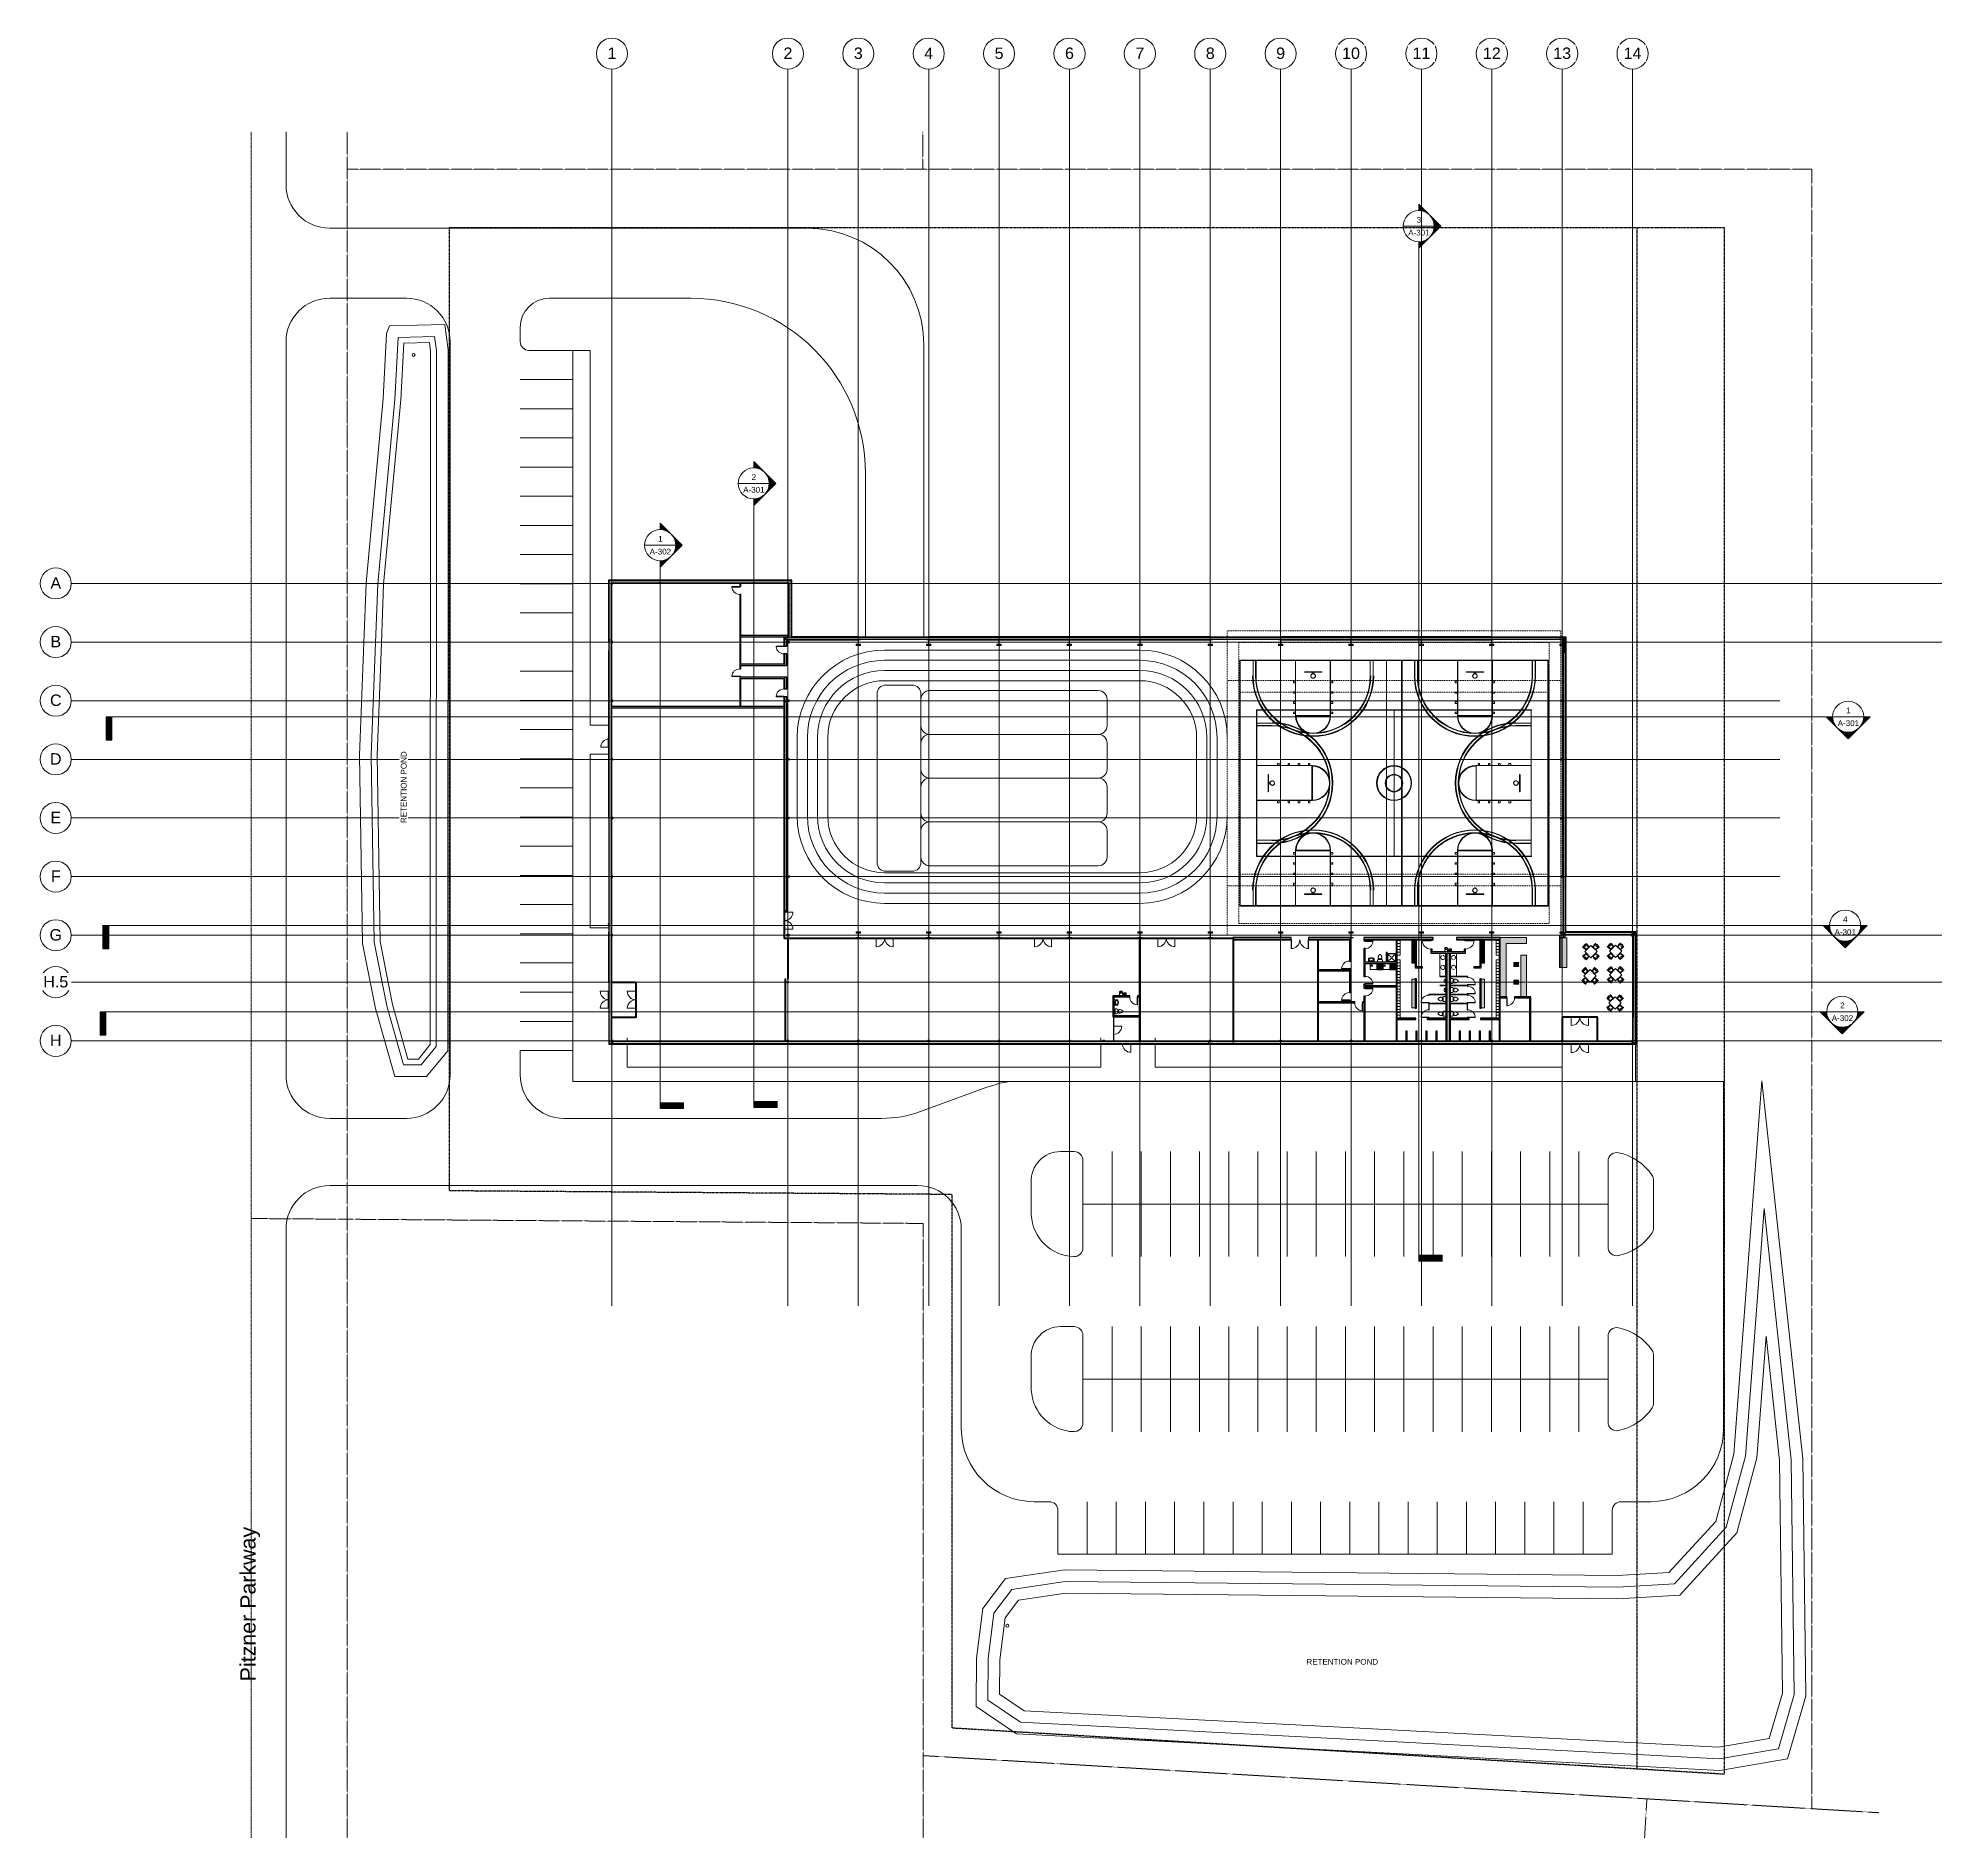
# Model space of a CAD drawing. Header units: inches. Extents: x 19712 to 27543, y -26063 to -18659.
import ezdxf

# ---------------------------------------------------------------- set-up
doc = ezdxf.new("R2010")
doc.units = ezdxf.units.IN
doc.header["$MEASUREMENT"] = 0
for name, pattern in [('Center 1_4_', [0.53125, 0.25, -0.09375, 0.09375, -0.09375]), ('Dash', [0.25, 0.125, -0.125]), ('Dash 1_16_', [0.125, 0.0625, -0.0625]), ('Dash dot dot', [0.8125, 0.25, -0.1875, 0, -0.1875, 0, -0.1875]), ('Grid Line 1_2_', [0.875, 0.5, -0.125, 0.125, -0.125]), ('Hidden', [0.28125, 0.1875, -0.09375]), ('IMPORT-CENTER2 _2_', [6.328125, 4.21875, -0.703125, 0.703125, -0.703125])]:
    doc.linetypes.add(name, pattern=pattern)
for name, color, linetype, lineweight in [('A-DETL', 90, 'Continuous', 9), ('A-DOOR', 31, 'Continuous', 9), ('A-DOOR-GLAZ', 31, 'Continuous', 15), ('A-FLOR-CLRS', 90, 'Dash 1_16_', 9), ('A-FLOR-OTLN', 90, 'Continuous', 9), ('A-GLAZ-CURT', 52, 'Continuous', 9), ('A-GLAZ-CWMG', 51, 'Continuous', 9), ('A-PROP-SBCK', 71, 'Hidden', 25), ('A-WALL', 113, 'Continuous', 9), ('A-WALL-PATT', 111, 'Continuous', 25), ('BMP', 80, 'Continuous', 9), ('C-TOPO', 7, 'Continuous', 9), ('Conc', 7, 'Continuous', 9), ('EOP-EX', 125, 'Continuous', 9), ('EOP-PR', 4, 'Continuous', 9), ('G-ANNO-SYMB', 111, 'Continuous', 9), ('G-ANNO-TEXT', 231, 'Continuous', 9), ('I-FURN', 30, 'Continuous', 9), ('I-WALL', 2, 'Continuous', 9), ('L-SITE-WALL', 31, 'Continuous', 9), ('P-SANR-FIXT', 6, 'Continuous', 9), ('PAINT', 190, 'Continuous', 9), ('PROP', 3, 'Center 1_4_', 9), ('Q-CASE', 31, 'Continuous', 9), ('Q-SPCQ', 91, 'Continuous', 9), ('Q-SPCQ-HDLN', 91, 'Dash', 9), ('S-BEAM', 12, 'Continuous', 9), ('S-COLS', 52, 'Continuous', 9), ('S-GRID', 1, 'Continuous', 9), ('S-GRID-IDEN', 1, 'Continuous', 9)]:
    doc.layers.add(name, color=color, linetype=linetype, lineweight=lineweight)
doc.styles.add('Arial', font='arial.ttf', dxfattribs={"height": 47.209581})
doc.styles.add('Arial_1', font='arial.ttf', dxfattribs={"height": 62.946108})
doc.styles.add('Arial_2', font='arial.ttf', dxfattribs={"height": 23.60479})
pattern_1 = [(45, (0, 0), (-25.342707, 25.342707), []), (45, (0, 38.4), (-25.342707, 25.342707), [])]
pattern_2 = [(0, (0, 0), (0, 32), []), (90, (0, 0), (-32, 2e-15), [])]

msp = doc.modelspace()

# ---------------------------------------------------------------- texts
at = {"layer": 'G-ANNO-SYMB', "char_height": 23.6, "attachment_point": 2, "line_spacing_factor": 0.938532, "style": 'Arial_2'}
for s, insert, width in [('3', (25391.7, -19395.2), 21.888), ('A-301', (25391.7, -19447.6), 104.832), ('A-301', (22656.5, -20505.7), 104.832), ('2', (22656.5, -20453.3), 21.888), ('1', (22271.8, -20707.6), 21.888), ('A-302', (22271.8, -20760), 104.832), ('1', (27158, -21413.3), 21.888), ('A-301', (27158, -21465.7), 104.832), ('4', (27145.3, -22272.7), 21.888), ('A-301', (27145.3, -22325.1), 104.832), ('2', (27133.6, -22626.7), 21.888), ('A-302', (27133.6, -22679), 104.832)]:
    msp.add_mtext(s, dxfattribs=dict(at, insert=insert, width=width))
at = {"layer": 'G-ANNO-TEXT', "color": 7, "insert": (20543.9, -25419), "char_height": 62.946, "width": 751.104, "attachment_point": 1, "rotation": 90, "line_spacing_factor": 0.938532, "style": 'Arial_1'}
msp.add_mtext('Pitzner Parkway\\P', dxfattribs=at)
at = {"layer": 'G-ANNO-TEXT', "color": 7, "insert": (24928.9, -25327), "char_height": 23.605, "width": 350.496, "attachment_point": 1, "line_spacing_factor": 0.938532, "style": 'Arial_2', "bg_fill": 3, "box_fill_scale": 1.25, "bg_fill_color": 0, "bg_fill_transparency": 0}
msp.add_mtext('RETENTION POND', dxfattribs=at)

# ---------------------------------------------------------------- blocks, each defined once
blk = doc.blocks.new('HSS-Hollow Structural Section-Column - HSS6X6X1_4-556719-Site Plan - Phase 1')
at = {"layer": 'S-COLS'}
h = blk.add_hatch(dxfattribs=at)
h.set_pattern_fill('FP_2', color=256, style=0, pattern_type=2)
h.set_pattern_definition([(225, (23085.89, -22784.303), (25.342707, -25.342707), []), (225, (23085.89, -22822.703), (25.342707, -25.342707), [])])
h.paths.add_polyline_path([(-2.5, 3), (-2.9, 2.9), (-3, 2.5), (-2.7, 2.7)], flags=0)
h.paths.add_polyline_path([(2.5, 3), (-2.5, 3), (-2.5, 2.8), (2.5, 2.8)], flags=0)
h.paths.add_polyline_path([(2.5, 3), (2.7, 2.7), (3, 2.5), (2.9, 2.9)], flags=0)
h.paths.add_polyline_path([(3, -2.5), (2.7, -2.7), (2.5, -3), (2.9, -2.9)], flags=0)
h.paths.add_polyline_path([(3, 2.5), (2.8, 2.5), (2.8, -2.5), (3, -2.5)], flags=0)
h.paths.add_polyline_path([(-3, -2.5), (-2.9, -2.9), (-2.5, -3), (-2.7, -2.7)], flags=0)
h.paths.add_polyline_path([(-2.8, 2.5), (-3, 2.5), (-3, -2.5), (-2.8, -2.5)], flags=0)
h.paths.add_polyline_path([(2.5, -2.8), (-2.5, -2.8), (-2.5, -3), (2.5, -3)], flags=0)
at = {"layer": 'S-COLS', "lineweight": 15}
for p, q in [((-3, 2.5), (-3, -2.5)), ((-2.8, -2.5), (-2.8, 2.5)), ((2.5, 3), (-2.5, 3)), ((-2.5, 2.8), (2.5, 2.8)), ((2.8, 2.5), (2.8, -2.5)), ((3, -2.5), (3, 2.5)), ((2.5, -2.8), (-2.5, -2.8)), ((-2.5, -3), (2.5, -3))]:
    blk.add_line(p, q, dxfattribs=at)
for centre, radius, start, end in [((-2.5, 2.5), 0.466, 90, 180), ((-2.5, 2.5), 0.233, 90, 180), ((2.5, 2.5), 0.466, 360, 90), ((2.5, 2.5), 0.233, 0, 90), ((-2.5, -2.5), 0.466, 180, 270), ((-2.5, -2.5), 0.233, 180, 270), ((2.5, -2.5), 0.466, 270, 360), ((2.5, -2.5), 0.233, 270, 360)]:
    blk.add_arc(centre, radius, start, end, dxfattribs=at)
blk = doc.blocks.new('HSS-Hollow Structural Section-Column - HSS6X6X1_4-V1-Site Plan - Phase 1')
at = {"layer": 'S-COLS', "lineweight": 15}
for p, q in [((-3, 2.534), (-3, -2.534)), ((-2.767, -2.534), (-2.767, 2.534)), ((2.534, 3), (-2.534, 3)), ((-2.534, 2.767), (2.534, 2.767)), ((2.767, 2.534), (2.767, -2.534)), ((3, -2.534), (3, 2.534)), ((2.534, -2.767), (-2.534, -2.767)), ((-2.534, -3), (2.534, -3))]:
    blk.add_line(p, q, dxfattribs=at)
for centre, radius, start, end in [((-2.534, 2.534), 0.466, 90, 180), ((-2.534, 2.534), 0.233, 90, 180), ((2.534, 2.534), 0.466, 360, 90), ((2.534, 2.534), 0.233, 0, 90), ((-2.534, -2.534), 0.466, 180, 270), ((-2.534, -2.534), 0.233, 180, 270), ((2.534, -2.534), 0.466, 270, 360), ((2.534, -2.534), 0.233, 270, 360)]:
    blk.add_arc(centre, radius, start, end, dxfattribs=at)
blk = doc.blocks.new('HSS-Hollow Structural Section-Column - HSS6X6X1_4-V2-Site Plan - Phase 1')
at = {"layer": 'S-COLS', "lineweight": 15}
for p, q in [((-3, 2.534), (-3, -2.534)), ((-2.767, -2.534), (-2.767, 2.534)), ((2.534, 3), (-2.534, 3)), ((-2.534, 2.767), (2.534, 2.767)), ((2.767, 2.534), (2.767, -2.534)), ((3, -2.534), (3, 2.534)), ((2.534, -2.767), (-2.534, -2.767)), ((-2.534, -3), (2.534, -3))]:
    blk.add_line(p, q, dxfattribs=at)
for centre, radius, start, end in [((-2.534, 2.534), 0.466, 90, 180), ((-2.534, 2.534), 0.233, 90, 180), ((2.534, 2.534), 0.466, 360, 90), ((2.534, 2.534), 0.233, 0, 90), ((-2.534, -2.534), 0.466, 180, 270), ((-2.534, -2.534), 0.233, 180, 270), ((2.534, -2.534), 0.466, 270, 360), ((2.534, -2.534), 0.233, 270, 360)]:
    blk.add_arc(centre, radius, start, end, dxfattribs=at)
blk = doc.blocks.new('HSS-Hollow Structural Section-Column - HSS6X6X1_4-V3-Site Plan - Phase 1')
at = {"layer": 'S-COLS'}
h = blk.add_hatch(dxfattribs=at)
h.set_pattern_fill('FP_3', color=256, style=0, pattern_type=2)
h.set_pattern_definition([(225, (23954.39, -22784.303), (25.342707, -25.342707), []), (225, (23954.39, -22822.703), (25.342707, -25.342707), [])])
h.paths.add_polyline_path([(-2.5, 3), (-2.9, 2.9), (-3, 2.5), (-2.7, 2.7)], flags=0)
h.paths.add_polyline_path([(2.5, 3), (2.7, 2.7), (3, 2.5), (2.9, 2.9)], flags=0)
h.paths.add_polyline_path([(-2.5, 3), (-2.5, 2.8), (2.5, 2.8), (2.5, 3)], flags=0)
h.paths.add_polyline_path([(-3, -2.5), (-2.9, -2.9), (-2.5, -3), (-2.7, -2.7)], flags=0)
h.paths.add_polyline_path([(-3, 2.5), (-3, -2.5), (-2.8, -2.5), (-2.8, 2.5)], flags=0)
h.paths.add_polyline_path([(3, -2.5), (2.7, -2.7), (2.5, -3), (2.9, -2.9)], flags=0)
h.paths.add_polyline_path([(2.8, 2.5), (2.8, -2.5), (3, -2.5), (3, 2.5)], flags=0)
h.paths.add_polyline_path([(2.5, -2.8), (-2.5, -2.8), (-2.5, -3), (2.5, -3)], flags=0)
at = {"layer": 'S-COLS', "lineweight": 15}
for p, q in [((-3, 2.5), (-3, -2.5)), ((-2.8, -2.5), (-2.8, 2.5)), ((2.5, 3), (-2.5, 3)), ((-2.5, 2.8), (2.5, 2.8)), ((2.8, 2.5), (2.8, -2.5)), ((3, -2.5), (3, 2.5)), ((2.5, -2.8), (-2.5, -2.8)), ((-2.5, -3), (2.5, -3))]:
    blk.add_line(p, q, dxfattribs=at)
for centre, radius, start, end in [((-2.5, 2.5), 0.466, 90, 180), ((-2.5, 2.5), 0.233, 90, 180), ((2.5, 2.5), 0.466, 360, 90), ((2.5, 2.5), 0.233, 0, 90), ((-2.5, -2.5), 0.466, 180, 270), ((-2.5, -2.5), 0.233, 180, 270), ((2.5, -2.5), 0.466, 270, 360), ((2.5, -2.5), 0.233, 270, 360)]:
    blk.add_arc(centre, radius, start, end, dxfattribs=at)
blk = doc.blocks.new('HSS-Hollow Structural Section-Column - HSS6X6X1_4-V4-Site Plan - Phase 1')
at = {"layer": 'S-COLS', "lineweight": 15}
for p, q in [((-3, 2.534), (-3, -2.534)), ((-2.767, -2.534), (-2.767, 2.534)), ((2.534, 3), (-2.534, 3)), ((-2.534, 2.767), (2.534, 2.767)), ((2.767, 2.534), (2.767, -2.534)), ((3, -2.534), (3, 2.534)), ((2.534, -2.767), (-2.534, -2.767)), ((-2.534, -3), (2.534, -3))]:
    blk.add_line(p, q, dxfattribs=at)
for centre, radius, start, end in [((-2.534, 2.534), 0.466, 90, 180), ((-2.534, 2.534), 0.233, 90, 180), ((2.534, 2.534), 0.466, 360, 90), ((2.534, 2.534), 0.233, 0, 90), ((-2.534, -2.534), 0.466, 180, 270), ((-2.534, -2.534), 0.233, 180, 270), ((2.534, -2.534), 0.466, 270, 360), ((2.534, -2.534), 0.233, 270, 360)]:
    blk.add_arc(centre, radius, start, end, dxfattribs=at)
blk = doc.blocks.new('HSS-Hollow Structural Section-Column - HSS6X6X1_4-V5-Site Plan - Phase 1')
at = {"layer": 'S-COLS'}
h = blk.add_hatch(dxfattribs=at)
h.set_pattern_fill('FP_4', color=256, style=0, pattern_type=2)
h.set_pattern_definition([(225, (24822.89, -22784.303), (25.342707, -25.342707), []), (225, (24822.89, -22822.703), (25.342707, -25.342707), [])])
h.paths.add_polyline_path([(-2.5, 3), (-2.9, 2.9), (-3, 2.5), (-2.7, 2.7)], flags=0)
h.paths.add_polyline_path([(2.5, 3), (2.7, 2.7), (3, 2.5), (2.9, 2.9)], flags=0)
h.paths.add_polyline_path([(-2.5, 3), (-2.5, 2.8), (2.5, 2.8), (2.5, 3)], flags=0)
h.paths.add_polyline_path([(-3, -2.5), (-2.9, -2.9), (-2.5, -3), (-2.7, -2.7)], flags=0)
h.paths.add_polyline_path([(-3, 2.5), (-3, -2.5), (-2.8, -2.5), (-2.8, 2.5)], flags=0)
h.paths.add_polyline_path([(3, -2.5), (2.7, -2.7), (2.5, -3), (2.9, -2.9)], flags=0)
h.paths.add_polyline_path([(3, 2.5), (2.8, 2.5), (2.8, -2.5), (3, -2.5)], flags=0)
h.paths.add_polyline_path([(-2.5, -2.8), (-2.5, -3), (2.5, -3), (2.5, -2.8)], flags=0)
at = {"layer": 'S-COLS', "lineweight": 15}
for p, q in [((-3, 2.5), (-3, -2.5)), ((-2.8, -2.5), (-2.8, 2.5)), ((2.5, 3), (-2.5, 3)), ((-2.5, 2.8), (2.5, 2.8)), ((2.8, 2.5), (2.8, -2.5)), ((3, -2.5), (3, 2.5)), ((2.5, -2.8), (-2.5, -2.8)), ((-2.5, -3), (2.5, -3))]:
    blk.add_line(p, q, dxfattribs=at)
for centre, radius, start, end in [((-2.5, 2.5), 0.466, 90, 180), ((-2.5, 2.5), 0.233, 90, 180), ((2.5, 2.5), 0.466, 360, 90), ((2.5, 2.5), 0.233, 0, 90), ((-2.5, -2.5), 0.466, 180, 270), ((-2.5, -2.5), 0.233, 180, 270), ((2.5, -2.5), 0.466, 270, 360), ((2.5, -2.5), 0.233, 270, 360)]:
    blk.add_arc(centre, radius, start, end, dxfattribs=at)
blk = doc.blocks.new('HSS-Hollow Structural Section-Column - HSS6X6X1_4-V6-Site Plan - Phase 1')
at = {"layer": 'S-COLS'}
h = blk.add_hatch(dxfattribs=at)
h.set_pattern_fill('FP_5', color=256, style=0, pattern_type=2)
h.set_pattern_definition([(225, (25112.39, -22784.303), (25.342707, -25.342707), []), (225, (25112.39, -22822.703), (25.342707, -25.342707), [])])
h.paths.add_polyline_path([(-2.5, 3), (-2.9, 2.9), (-3, 2.5), (-2.7, 2.7)], flags=0)
h.paths.add_polyline_path([(2.5, 3), (2.7, 2.7), (3, 2.5), (2.9, 2.9)], flags=0)
h.paths.add_polyline_path([(-2.5, 3), (-2.5, 2.8), (2.5, 2.8), (2.5, 3)], flags=0)
h.paths.add_polyline_path([(-3, -2.5), (-2.9, -2.9), (-2.5, -3), (-2.7, -2.7)], flags=0)
h.paths.add_polyline_path([(-3, 2.5), (-3, -2.5), (-2.8, -2.5), (-2.8, 2.5)], flags=0)
h.paths.add_polyline_path([(3, -2.5), (2.7, -2.7), (2.5, -3), (2.9, -2.9)], flags=0)
h.paths.add_polyline_path([(2.8, 2.5), (2.8, -2.5), (3, -2.5), (3, 2.5)], flags=0)
h.paths.add_polyline_path([(2.5, -2.8), (-2.5, -2.8), (-2.5, -3), (2.5, -3)], flags=0)
at = {"layer": 'S-COLS', "lineweight": 15}
for p, q in [((-3, 2.5), (-3, -2.5)), ((-2.8, -2.5), (-2.8, 2.5)), ((2.5, 3), (-2.5, 3)), ((-2.5, 2.8), (2.5, 2.8)), ((2.8, 2.5), (2.8, -2.5)), ((3, -2.5), (3, 2.5)), ((2.5, -2.8), (-2.5, -2.8)), ((-2.5, -3), (2.5, -3))]:
    blk.add_line(p, q, dxfattribs=at)
for centre, radius, start, end in [((-2.5, 2.5), 0.466, 90, 180), ((-2.5, 2.5), 0.233, 90, 180), ((2.5, 2.5), 0.466, 360, 90), ((2.5, 2.5), 0.233, 0, 90), ((-2.5, -2.5), 0.466, 180, 270), ((-2.5, -2.5), 0.233, 180, 270), ((2.5, -2.5), 0.466, 270, 360), ((2.5, -2.5), 0.233, 270, 360)]:
    blk.add_arc(centre, radius, start, end, dxfattribs=at)
blk = doc.blocks.new('HSS-Hollow Structural Section-Column - HSS6X6X1_4-V7-Site Plan - Phase 1')
at = {"layer": 'S-COLS', "lineweight": 15}
for p, q in [((-3, 2.534), (-3, -2.534)), ((-2.767, -2.534), (-2.767, 2.534)), ((2.534, 3), (-2.534, 3)), ((-2.534, 2.767), (2.534, 2.767)), ((2.767, 2.534), (2.767, -2.534)), ((3, -2.534), (3, 2.534)), ((2.534, -2.767), (-2.534, -2.767)), ((-2.534, -3), (2.534, -3))]:
    blk.add_line(p, q, dxfattribs=at)
for centre, radius, start, end in [((-2.534, 2.534), 0.466, 90, 180), ((-2.534, 2.534), 0.233, 90, 180), ((2.534, 2.534), 0.466, 360, 90), ((2.534, 2.534), 0.233, 0, 90), ((-2.534, -2.534), 0.466, 180, 270), ((-2.534, -2.534), 0.233, 180, 270), ((2.534, -2.534), 0.466, 270, 360), ((2.534, -2.534), 0.233, 270, 360)]:
    blk.add_arc(centre, radius, start, end, dxfattribs=at)
blk = doc.blocks.new('HSS-Hollow Structural Section-Column - HSS6X6X1_4-V8-Site Plan - Phase 1')
at = {"layer": 'S-COLS', "lineweight": 15}
for p, q in [((-3, 2.534), (-3, -2.534)), ((-2.767, -2.534), (-2.767, 2.534)), ((2.534, 3), (-2.534, 3)), ((-2.534, 2.767), (2.534, 2.767)), ((2.767, 2.534), (2.767, -2.534)), ((3, -2.534), (3, 2.534)), ((2.534, -2.767), (-2.534, -2.767)), ((-2.534, -3), (2.534, -3))]:
    blk.add_line(p, q, dxfattribs=at)
for centre, radius, start, end in [((-2.534, 2.534), 0.466, 90, 180), ((-2.534, 2.534), 0.233, 90, 180), ((2.534, 2.534), 0.466, 360, 90), ((2.534, 2.534), 0.233, 0, 90), ((-2.534, -2.534), 0.466, 180, 270), ((-2.534, -2.534), 0.233, 180, 270), ((2.534, -2.534), 0.466, 270, 360), ((2.534, -2.534), 0.233, 270, 360)]:
    blk.add_arc(centre, radius, start, end, dxfattribs=at)
blk = doc.blocks.new('HSS-Hollow Structural Section-Column - HSS6X6X1_4-V9-Site Plan - Phase 1')
at = {"layer": 'S-COLS', "lineweight": 15}
for p, q in [((-3, 2.534), (-3, -2.534)), ((-2.767, -2.534), (-2.767, 2.534)), ((2.534, 3), (-2.534, 3)), ((-2.534, 2.767), (2.534, 2.767)), ((2.767, 2.534), (2.767, -2.534)), ((3, -2.534), (3, 2.534)), ((2.534, -2.767), (-2.534, -2.767)), ((-2.534, -3), (2.534, -3))]:
    blk.add_line(p, q, dxfattribs=at)
for centre, radius, start, end in [((-2.534, 2.534), 0.466, 90, 180), ((-2.534, 2.534), 0.233, 90, 180), ((2.534, 2.534), 0.466, 360, 90), ((2.534, 2.534), 0.233, 0, 90), ((-2.534, -2.534), 0.466, 180, 270), ((-2.534, -2.534), 0.233, 180, 270), ((2.534, -2.534), 0.466, 270, 360), ((2.534, -2.534), 0.233, 270, 360)]:
    blk.add_arc(centre, radius, start, end, dxfattribs=at)
blk = doc.blocks.new('HSS-Hollow Structural Section-Column - HSS6X6X1_4-V10-Site Plan - Phase 1')
at = {"layer": 'S-COLS', "lineweight": 15}
for p, q in [((-3, 2.534), (-3, -2.534)), ((-2.767, -2.534), (-2.767, 2.534)), ((2.534, 3), (-2.534, 3)), ((-2.534, 2.767), (2.534, 2.767)), ((2.767, 2.534), (2.767, -2.534)), ((3, -2.534), (3, 2.534)), ((2.534, -2.767), (-2.534, -2.767)), ((-2.534, -3), (2.534, -3))]:
    blk.add_line(p, q, dxfattribs=at)
for centre, radius, start, end in [((-2.534, 2.534), 0.466, 90, 180), ((-2.534, 2.534), 0.233, 90, 180), ((2.534, 2.534), 0.466, 360, 90), ((2.534, 2.534), 0.233, 0, 90), ((-2.534, -2.534), 0.466, 180, 270), ((-2.534, -2.534), 0.233, 180, 270), ((2.534, -2.534), 0.466, 270, 360), ((2.534, -2.534), 0.233, 270, 360)]:
    blk.add_arc(centre, radius, start, end, dxfattribs=at)
blk = doc.blocks.new('Girt_C - 8_D-767115-Site Plan - Phase 1')
at = {"layer": 'S-BEAM'}
for points in [[(24526.4, -22787.5), (24526.4, -22787.3), (22076.1, -22787.4), (22076.1, -22787.5), (24368.7, -22787.5)], [(24526.4, -22795.1), (24526.4, -22787.5), (22076.1, -22787.5), (22076.1, -22795.1), (24368.7, -22795.1)], [(24526.4, -22795.3), (24526.4, -22795.1), (22076.1, -22795.2), (22076.1, -22795.3), (24368.7, -22795.3)]]:
    blk.add_hatch(color=256, dxfattribs=at).paths.add_polyline_path(points, flags=0)
for p, q in [((23083.4, -22787.3), (22076.1, -22787.3)), ((22076.1, -22787.5), (22076.1, -22787.3)), ((22076.1, -22795.1), (22076.1, -22787.5)), ((22076.1, -22795.3), (22076.1, -22795.1)), ((22076.1, -22795.3), (24526.4, -22795.3)), ((23372.9, -22787.3), (23088.4, -22787.3)), ((23662.4, -22787.3), (23377.9, -22787.3)), ((23951.9, -22787.3), (23667.4, -22787.3)), ((24093.5, -22787.3), (23956.9, -22787.3)), ((24241.4, -22787.3), (24098.5, -22787.3)), ((24526.4, -22787.3), (24246.4, -22787.3)), ((24526.4, -22787.3), (24526.4, -22787.5)), ((24526.4, -22787.5), (24526.4, -22795.1)), ((24526.4, -22795.1), (24526.4, -22795.3))]:
    blk.add_line(p, q, dxfattribs=at)
blk = doc.blocks.new('Girt_C - 8_D-841280-Site Plan - Phase 1')
at = {"layer": 'S-BEAM'}
for points in [[(26273.4, -22792.3), (26273.6, -22792.3), (26273.6, -22348.2), (26273.4, -22348.2), (26273.4, -22792.3)], [(26281.2, -22792.3), (26281.2, -22348.2), (26273.6, -22348.2), (26273.6, -22792.3), (26275.4, -22792.3)], [(26281.4, -22792.3), (26281.3, -22348.2), (26281.2, -22348.2), (26281.2, -22792.3), (26281.3, -22792.3)]]:
    blk.add_hatch(color=256, dxfattribs=at).paths.add_polyline_path(points, flags=0)
for p, q in [((26273.4, -22348.2), (26273.4, -22781.8)), ((26273.4, -22348.2), (26273.6, -22348.2)), ((26273.6, -22348.2), (26281.2, -22348.2)), ((26281.2, -22348.2), (26281.4, -22348.2)), ((26281.4, -22792.3), (26281.4, -22348.2)), ((26273.4, -22786.8), (26273.4, -22792.3)), ((26273.6, -22792.3), (26273.4, -22792.3)), ((26281.2, -22792.3), (26273.6, -22792.3)), ((26281.4, -22792.3), (26281.2, -22792.3))]:
    blk.add_line(p, q, dxfattribs=at)
blk = doc.blocks.new('Casework 1 - Casework 1-456223-Site Plan - Phase 1')
at = {"layer": 'Q-CASE'}
h = blk.add_hatch(color=256, dxfattribs=at)
h.paths.add_polyline_path([(25726.4, -22590.7), (25750.4, -22590.7), (25750.4, -22371.6), (25834.4, -22371.6), (25834.4, -22347.6), (25726.4, -22347.6), (25726.4, -22542.3)], flags=0)
h.paths.add_polyline_path([(25810.4, -22590.7), (25834.4, -22590.7), (25834.4, -22419.6), (25810.4, -22419.6), (25810.4, -22542.3)], flags=0)
for p, q in [((25834.4, -22347.6), (25726.4, -22347.6)), ((25750.4, -22590.7), (25750.4, -22371.6)), ((25750.4, -22371.6), (25834.4, -22371.6)), ((25834.4, -22371.6), (25834.4, -22347.6)), ((25834.4, -22419.6), (25810.4, -22419.6)), ((25810.4, -22419.6), (25810.4, -22590.7)), ((25834.4, -22590.7), (25834.4, -22419.6))]:
    blk.add_line(p, q, dxfattribs=at)
blk = doc.blocks.new('Falcon 7700 Series Pedestal Base - 36_ Square Top x 30_ - Wheelchair Height-460525-Site Plan - Phase 1')
at = {"layer": 'I-FURN'}
for p, q in [((18, 18), (-18, 18)), ((-18, 18), (-18, -18)), ((18, -18), (18, 18)), ((-18, -18), (18, -18))]:
    blk.add_line(p, q, dxfattribs=at)
blk = doc.blocks.new('HermanMiller_Collection_Air-Chair_SideChair_Arms - Arms-457867-Site Plan - Phase 1')
at = {"layer": 'I-FURN'}
for p, q in [((-3.6, 10), (-8.5, 10.5)), ((-8.5, 9.5), (-5.5, 9.2)), ((-3.6, 1.3), (-3.6, -1.3)), ((-3.3, 9), (-0.6, 8.8)), ((-2.4, -1.3), (-2.4, 1.3)), ((2, 10.2), (-0.7, 10.5)), ((-0.3, 8.3), (-0.6, 8.8)), ((-0.6, 8.8), (0.4, 8.7)), ((8.8, 8.8), (-0.3, 8.3)), ((0.8, 8.8), (2.2, 9.2)), ((6.4, 7.6), (7.6, 7.6)), ((8.7, 6.4), (8.7, -6.4)), ((9.3, 9.3), (8.8, 8.8)), ((9.2, 7.9), (10, 8.6)), ((9.5, -6.7), (9.5, 6.7)), ((-5.5, -9.2), (-8.5, -9.5)), ((-8.5, -10.5), (-3.6, -10)), ((-3.3, -9), (-0.6, -8.8)), ((-0.7, -10.5), (2, -10.2)), ((-0.6, -8.8), (-0.3, -8.3)), ((0.4, -8.7), (-0.6, -8.8)), ((-0.3, -8.3), (8.8, -8.8)), ((2.2, -9.2), (0.8, -8.8)), ((6.4, -7.6), (7.6, -7.6)), ((8.8, -8.8), (9.3, -9.3)), ((10, -8.6), (9.2, -7.9))]:
    blk.add_line(p, q, dxfattribs=at)
for centre, radius, start, end in [((9.9, 0), 19.8, 163.47875, 196.52125), ((-8.5, 10), 0.5, 90, 270), ((-1.5, 1.7), 8.5, 117.78509, 152.21491), ((9.9, 0), 18.8, 163.78547, 196.21453), ((-0.7, 0.8), 8.69, 90.78928, 148.92022), ((-7.7, 5.4), 2.08, 305.4968, 328.6439), ((-0.2, 0.8), 6.63, 124.50042, 148.6439), ((-2.5, 5), 5.17, 102.20965, 125.54804), ((-0.9, 1.7), 5.55, 95.46765, 123.46257), ((-1.3, 4.4), 6.06, 84.72014, 112.31104), ((-3, 1.3), 0.625, 360, 180), ((6.6, -76.7), 84.2, 90.09111, 95.46765), ((-0.5, -9.9), 19.3, 84.42218, 90.78928), ((0.4, 9.3), 0.53, 159.74052, 262.71978), ((0.4, 9.7), 0.924, 265.61152, 290.36387), ((1.8, 9.6), 0.521, 212.95553, 275.04447), ((2.1, 9.7), 0.499, 287, 91.30538), ((7.6, 6.5), 1.09, 353.24671, 90.09111), ((7.6, 6.8), 1.97, 356.10334, 34.65425), ((9.7, 9), 0.49, 315, 135), ((-1.5, -1.7), 8.5, 207.78509, 242.21491), ((-8.5, -10), 0.5, 90, 270), ((-0.7, -0.8), 8.69, 211.07978, 269.21072), ((-7.7, -5.4), 2.08, 31.3561, 54.5032), ((-0.2, -0.8), 6.63, 211.3561, 235.49958), ((-2.5, -5), 5.17, 234.45196, 257.79035), ((-0.9, -1.7), 5.55, 236.53743, 264.53235), ((-3, -1.3), 0.625, 180, 360), ((-1.3, -4.4), 6.06, 247.68896, 275.27986), ((6.6, 76.7), 84.2, 264.53235, 269.90889), ((-0.5, 9.9), 19.3, 269.21072, 275.57782), ((0.4, -9.3), 0.53, 97.28022, 200.25948), ((0.4, -9.7), 0.924, 69.63613, 94.38848), ((1.8, -9.6), 0.521, 84.95553, 147.04447), ((2.1, -9.7), 0.499, 268.69462, 73), ((7.6, -6.5), 1.09, 269.90889, 6.75329), ((7.6, -6.8), 1.97, 325.34575, 3.89666), ((9.7, -9), 0.49, 225, 45)]:
    blk.add_arc(centre, radius, start, end, dxfattribs=at)
for centre, major_axis, ratio, start_param, end_param in [((-7.5, 6.9), (0.03, 3.66), 0.320235, 2.34328, 2.536765), ((-7.9, 5.4), (-0.03, 1.79), 0.298783, 2.522217, 3.153947), ((-7.5, -6.9), (-0.03, 3.66), 0.320235, 0.604828, 0.798312), ((-7.9, -5.4), (0.03, 1.79), 0.298783, 6.270831, 6.902561)]:
    blk.add_ellipse(centre, major_axis=major_axis, ratio=ratio, start_param=start_param, end_param=end_param, dxfattribs=at)
for points in [[(-6.5, 3.7), (-6.5, 3.7), (-6.7, 3.6), (-6.9, 3.6), (-7.1, 3.6), (-7.4, 3.6), (-7.6, 3.6), (-7.8, 3.6)], [(-6.5, -3.7), (-6.5, -3.7), (-6.7, -3.6), (-6.9, -3.6), (-7.1, -3.6), (-7.4, -3.6), (-7.6, -3.6), (-7.8, -3.6)]]:
    blk.add_open_spline(points, degree=3, knots=[-1, -1, -1, -1, -0.75, -0.5, -0.375, -0.25, 0, 0, 0, 0], dxfattribs=at)
blk = doc.blocks.new('HermanMiller_Collection_Air-Chair_SideChair_Arms - Arms-460524-Site Plan - Phase 1')
at = {"layer": 'I-FURN'}
for p, q in [((-8.5, 10.5), (-3.6, 10)), ((-5.5, 9.2), (-8.5, 9.5)), ((-3.6, -1.3), (-3.6, 1.3)), ((-3.3, 9), (-0.6, 8.8)), ((-2.4, 1.3), (-2.4, -1.3)), ((-0.7, 10.5), (2, 10.2)), ((-0.6, 8.8), (-0.3, 8.3)), ((0.4, 8.7), (-0.6, 8.8)), ((-0.3, 8.3), (8.8, 8.8)), ((2.2, 9.2), (0.8, 8.8)), ((6.4, 7.6), (7.6, 7.6)), ((8.7, -6.4), (8.7, 6.4)), ((8.8, 8.8), (9.3, 9.3)), ((10, 8.6), (9.2, 7.9)), ((9.5, 6.7), (9.5, -6.7)), ((-8.5, -9.5), (-5.5, -9.2)), ((-3.6, -10), (-8.5, -10.5)), ((-3.3, -9), (-0.6, -8.8)), ((2, -10.2), (-0.7, -10.5)), ((-0.3, -8.3), (-0.6, -8.8)), ((-0.6, -8.8), (0.4, -8.7)), ((8.8, -8.8), (-0.3, -8.3)), ((0.8, -8.8), (2.2, -9.2)), ((6.4, -7.6), (7.6, -7.6)), ((9.3, -9.3), (8.8, -8.8)), ((9.2, -7.9), (10, -8.6))]:
    blk.add_line(p, q, dxfattribs=at)
for centre, radius, start, end in [((9.9, 0), 19.8, 163.47875, 196.52125), ((-8.5, 10), 0.5, 90, 270), ((-1.5, 1.7), 8.5, 117.78509, 152.21491), ((9.9, 0), 18.8, 163.78547, 196.21453), ((-0.7, 0.8), 8.69, 90.78928, 148.92022), ((-7.7, 5.4), 2.08, 305.4968, 328.6439), ((-0.2, 0.8), 6.63, 124.50042, 148.6439), ((-2.5, 5), 5.17, 102.20965, 125.54804), ((-0.9, 1.7), 5.55, 95.46765, 123.46257), ((-1.3, 4.4), 6.06, 84.72014, 112.31104), ((-3, 1.3), 0.625, 0, 180), ((6.6, -76.7), 84.2, 90.09111, 95.46765), ((-0.5, -9.9), 19.3, 84.42218, 90.78928), ((0.4, 9.3), 0.53, 159.74052, 262.71978), ((0.4, 9.7), 0.924, 265.61152, 290.36387), ((1.8, 9.6), 0.521, 212.95553, 275.04447), ((2.1, 9.7), 0.499, 287, 91.30538), ((7.6, 6.5), 1.09, 353.24671, 90.09111), ((7.6, 6.8), 1.97, 356.10334, 34.65425), ((9.7, 9), 0.49, 315, 135), ((-1.5, -1.7), 8.5, 207.78509, 242.21491), ((-8.5, -10), 0.5, 90, 270), ((-0.7, -0.8), 8.69, 211.07978, 269.21072), ((-7.7, -5.4), 2.08, 31.3561, 54.5032), ((-0.2, -0.8), 6.63, 211.3561, 235.49958), ((-2.5, -5), 5.17, 234.45196, 257.79035), ((-0.9, -1.7), 5.55, 236.53743, 264.53235), ((-3, -1.3), 0.625, 180, 0), ((-1.3, -4.4), 6.06, 247.68896, 275.27986), ((6.6, 76.7), 84.2, 264.53235, 269.90889), ((-0.5, 9.9), 19.3, 269.21072, 275.57782), ((0.4, -9.3), 0.53, 97.28022, 200.25948), ((0.4, -9.7), 0.924, 69.63613, 94.38848), ((1.8, -9.6), 0.521, 84.95553, 147.04447), ((2.1, -9.7), 0.499, 268.69462, 73), ((7.6, -6.5), 1.09, 269.90889, 6.75329), ((7.6, -6.8), 1.97, 325.34575, 3.89666), ((9.7, -9), 0.49, 225, 45)]:
    blk.add_arc(centre, radius, start, end, dxfattribs=at)
for centre, major_axis, ratio, start_param, end_param in [((-7.5, 6.9), (0.03, 3.66), 0.320235, 2.34328, 2.536765), ((-7.9, 5.4), (-0.03, 1.79), 0.298783, 2.522217, 3.153947), ((-7.5, -6.9), (-0.03, 3.66), 0.320235, 0.604828, 0.798312), ((-7.9, -5.4), (0.03, 1.79), 0.298783, 6.270831, 6.902561)]:
    blk.add_ellipse(centre, major_axis=major_axis, ratio=ratio, start_param=start_param, end_param=end_param, dxfattribs=at)
for points in [[(-6.5, 3.7), (-6.5, 3.7), (-6.7, 3.6), (-6.9, 3.6), (-7.1, 3.6), (-7.4, 3.6), (-7.6, 3.6), (-7.8, 3.6)], [(-6.5, -3.7), (-6.5, -3.7), (-6.7, -3.6), (-6.9, -3.6), (-7.1, -3.6), (-7.4, -3.6), (-7.6, -3.6), (-7.8, -3.6)]]:
    blk.add_open_spline(points, degree=3, knots=[-1, -1, -1, -1, -0.75, -0.5, -0.375, -0.25, 0, 0, 0, 0], dxfattribs=at)
blk = doc.blocks.new('Bar_Stool_6722_1_ - Bar_Stool_6722_1_-477960-Site Plan - Phase 1')
at = {"layer": 'I-FURN'}
for points in [[(1, 19.2), (1, 21.1), (0, 21.1), (0, 19.2), (1, 19.2)], [(0.5, 18.7), (0.5, 19), (0, 19), (0, 17.7), (0.5, 17.7), (0.5, 18.4)], [(1, 1.9), (1, 17.7), (0, 17.7), (0, 1.8), (1, 1.8)], [(1, 1.7), (1, 1.8), (0, 1.8), (0, 1), (1, 1), (1, 1.2)], [(1, 0.6), (1, 1), (0, 0.9), (0, 0), (1, 0), (1, 0.3)], [(0.5, 19), (0.5, 19), (1, 19)], [(15.5, 20.1), (15.5, 20.1), (1, 20.1), (1, 20), (15.5, 20)], [(16, 19.9), (1, 19.9), (1, 17.6), (16, 17.6), (16, 19.6)], [(16, 2), (16, 17.6), (1, 17.6), (1, 2)], [(16, 2), (1, 2), (1, 1.9), (16, 1.9)], [(16, 1.9), (1, 1.9), (1, 1.2), (16, 1.2)], [(16, 0), (16, 1.2), (1, 1.2), (1, 0)], [(16, 19.9), (16, 20), (10, 19.9)], [(16.5, 19.2), (16.5, 21.1), (15.5, 21.1), (15.5, 20), (16, 19.9), (16, 19.2)], [(16, 19.1), (16, 19.1), (16, 19.1)], [(16.5, 16.9), (16.5, 17.7), (16, 17.6), (16, 1.8), (16.5, 1.8)], [(16.5, 1.8), (16, 1.7), (16, 1), (16.5, 1), (16.5, 1.7)], [(16.5, 0.3), (16.5, 1), (16, 0.9), (16, 0), (16.5, 0), (16.5, 0.3)]]:
    blk.add_hatch(color=256, dxfattribs=at).paths.add_polyline_path(points, flags=0)
h = blk.add_hatch(color=256, dxfattribs=at)
h.paths.add_polyline_path([(1, 19), (1, 19.1), (0.5, 19)], flags=0)
h.paths.add_polyline_path([(1, 19), (0.5, 19), (0.5, 17.7), (1, 17.7), (1, 18.8)], flags=0)
h.paths.add_polyline_path([(1, 19.1), (1, 19.2), (0.5, 19.1)], flags=0)
h = blk.add_hatch(color=256, dxfattribs=at)
h.paths.add_polyline_path([(16.5, 19.1), (16.5, 19.2), (16, 19.1)], flags=0)
h.paths.add_polyline_path([(16.5, 19), (16.5, 19.1), (16, 19)], flags=0)
h.paths.add_polyline_path([(16.5, 18), (16.5, 19), (16, 19), (16, 17.7), (16.5, 17.7)], flags=0)
for p, q in [((0, 19.2), (0, 21.1)), ((1, 21.1), (0, 21.1)), ((0, 17.7), (0, 19.2)), ((0, 1.8), (0, 17.7)), ((1, 1.8), (0, 1.8)), ((0, 1.8), (0, 1)), ((1, 1), (0, 1)), ((0, 1), (0, 0)), ((0, 0), (1, 0)), ((1, 21.1), (1, 20.1)), ((1, 20.1), (15.5, 20.1)), ((1, 20.1), (1, 20)), ((16, 20), (1, 20)), ((1, 19.9), (1, 20)), ((1, 17.6), (1, 19.9)), ((1, 2), (1, 17.6)), ((1, 1.9), (1, 2)), ((16, 2), (1, 2)), ((1, 1.2), (1, 1.9)), ((16, 1.9), (1, 1.9)), ((1, 0), (1, 1.2)), ((1, 1.2), (16, 1.2)), ((15.5, 20.1), (15.5, 21.1)), ((16.5, 21.1), (15.5, 21.1)), ((15.5, 20), (15.5, 20.1)), ((16, 20), (16, 19.9)), ((16, 19.9), (16, 17.6)), ((16, 17.6), (16, 2)), ((16, 2), (16, 1.9)), ((16, 1.9), (16, 1.2)), ((16.5, 1.8), (16, 1.8)), ((16, 1.2), (16, 0)), ((16.5, 1), (16, 1)), ((16, 0), (16.5, 0)), ((16.5, 21.1), (16.5, 19.2)), ((16.5, 19.2), (16.5, 17.7)), ((16.5, 17.7), (16.5, 1.8)), ((16.5, 1), (16.5, 1.8)), ((16.5, 0), (16.5, 1)), ((1, 0), (16, 0))]:
    blk.add_line(p, q, dxfattribs=at)
blk = doc.blocks.new('Girt_C - 8_D-757180-Site Plan - Phase 1')
at = {"layer": 'S-BEAM'}
h = blk.add_hatch(color=256, dxfattribs=at)
h.paths.add_polyline_path([(26266.9, -22346.9), (26266.9, -22339.2), (25993.8, -22339.2), (25993.8, -22346.9), (26247.3, -22346.9)], flags=0)
h.paths.add_polyline_path([(25993.1, -22346.9), (25993.1, -22339.2), (25990.4, -22339.2), (25990.4, -22346.9)], flags=0)
for points in [[(26266.9, -22339.2), (26266.9, -22339.1), (25993.8, -22339.1), (25993.8, -22339.2), (26247.3, -22339.2)], [(26266.9, -22347.1), (26266.9, -22346.9), (25993.8, -22347), (25993.8, -22347.1), (26247.3, -22347.1)]]:
    blk.add_hatch(color=256, dxfattribs=at).paths.add_polyline_path(points, flags=0)
for p, q in [((25993.1, -22339.1), (25990.4, -22339.1)), ((25990.4, -22346.9), (25990.4, -22339.2)), ((25990.4, -22347.1), (25993.1, -22347.1)), ((26266.9, -22339.1), (25993.8, -22339.1)), ((25993.8, -22347.1), (26266.9, -22347.1)), ((26266.9, -22339.1), (26266.9, -22339.2)), ((26266.9, -22339.2), (26266.9, -22346.9)), ((26266.9, -22346.9), (26266.9, -22347.1))]:
    blk.add_line(p, q, dxfattribs=at)
blk = doc.blocks.new('Casework 3 - Casework 1-483541-Site Plan - Phase 1')
at = {"layer": 'Q-CASE'}
blk.add_hatch(color=256, dxfattribs=at).paths.add_polyline_path([(25720.2, -22360.1), (25720.2, -22384.1), (25842.2, -22384.1), (25842.2, -22360.1), (25757.6, -22360.1)], flags=0)
for p, q in [((25720.2, -22360.1), (25720.2, -22384.1)), ((25720.2, -22384.1), (25842.2, -22384.1)), ((25842.2, -22384.1), (25842.2, -22374.6))]:
    blk.add_line(p, q, dxfattribs=at)
blk = doc.blocks.new('Locker-Double Stacked - 12_ x 12_-484265-Site Plan - Phase 1')
at = {"layer": 'I-FURN'}
for p, q in [((-6, -6), (-6, 6)), ((-6, 6), (6, 6)), ((6, 6), (6, -6)), ((6, -6), (-6, -6))]:
    blk.add_line(p, q, dxfattribs=at)
blk = doc.blocks.new('Furniture 1 - Furniture 1-485189-Site Plan - Phase 1')
at = {"layer": 'I-FURN'}
blk.add_hatch(color=256, dxfattribs=at).paths.add_polyline_path([(25643, -22617.1), (25657, -22617.1), (25657, -22499.5), (25643, -22499.5), (25643, -22523)], flags=0)
for p, q in [((25657, -22499.5), (25643, -22499.5)), ((25657, -22617.1), (25657, -22499.5)), ((25643, -22617.1), (25657, -22617.1))]:
    blk.add_line(p, q, dxfattribs=at)
blk = doc.blocks.new('Toilet-Domestic-3D - Toilet-Domestic-3D-461878-Site Plan - Phase 1')
at = {"layer": 'P-SANR-FIXT'}
for p, q in [((-10, 11.7), (-10, 19.5)), ((-7.4, 1), (-7.5, 0)), ((-7.5, 0), (-7.3, -2)), ((-7.2, 2), (-7.4, 1)), ((-7, 3), (-7.2, 2)), ((-6.4, 4), (-7, 3)), ((-5.2, 5), (-6.4, 4)), ((6.2, 8), (-6.3, 8)), ((-4.9, 8), (-5.2, 5)), ((-3.8, 5.5), (-5.2, 5)), ((-1, 6), (-3.8, 5.5)), ((1, 6), (-1, 6)), ((3.8, 5.5), (1, 6)), ((5.2, 5), (3.8, 5.5)), ((4.9, 8), (5.2, 5)), ((6.4, 4), (5.2, 5)), ((7, 3), (6.4, 4)), ((7.2, 2), (7, 3)), ((7.4, 1), (7.2, 2)), ((7.3, -2), (7.5, 0)), ((7.5, 0), (7.4, 1)), ((10, 19.5), (10, 11.7)), ((-7.3, -2), (-6.8, -4)), ((-6.8, -4), (-6.1, -6)), ((-6.1, -6), (-5.1, -8)), ((-5.1, -8), (-3.7, -10)), ((-3.7, -10), (-2.7, -11)), ((-2.7, -11), (-1.9, -11.5)), ((-1.9, -11.5), (-0.5, -12)), ((-0.5, -12), (0.5, -12)), ((0.5, -12), (1.9, -11.5)), ((1.9, -11.5), (2.7, -11)), ((2.7, -11), (3.7, -10)), ((3.7, -10), (5.1, -8)), ((5.1, -8), (6.1, -6)), ((6.1, -6), (6.8, -4)), ((6.8, -4), (7.3, -2))]:
    blk.add_line(p, q, dxfattribs=at)
for centre, start, end in [((-6.3, 11.7), 180, 270), ((6.2, 11.7), 270, 360)]:
    blk.add_arc(centre, 3.73, start, end, dxfattribs=at)
blk = doc.blocks.new('Single-Flush - 32_ x 84_-486214-Site Plan - Phase 1')
at = {"layer": 'A-DOOR', "lineweight": 13}
for p, q in [((14, 0.5), (14, 32.5)), ((16, 32.5), (14, 32.5)), ((16, 0.5), (14, 0.5)), ((16, 0.5), (16, 32.5))]:
    blk.add_line(p, q, dxfattribs=at)
at = {"layer": 'A-DOOR'}
blk.add_arc((16, 0.5), 32.1, 93.57587, 180, dxfattribs=at)
blk = doc.blocks.new('Furniture 2 - Furniture 1-487140-Site Plan - Phase 1')
at = {"layer": 'I-FURN'}
blk.add_hatch(color=256, dxfattribs=at).paths.add_polyline_path([(25657, -22591.1), (25657, -22494.7), (25643, -22494.7), (25643, -22591.1)], flags=0)
for p, q in [((25657, -22591.1), (25657, -22494.7)), ((25643, -22591.1), (25657, -22591.1))]:
    blk.add_line(p, q, dxfattribs=at)
blk = doc.blocks.new('Vanity Counter Top w 2 Round Sink Holes - 72_-782048-Site Plan - Phase 1')
at = {"layer": 'Q-CASE', "lineweight": 13}
for p, q in [((-52.3, -0.8), (43.4, -0.8)), ((-52.3, -25), (43.4, -25))]:
    blk.add_line(p, q, dxfattribs=at)
at = {"layer": 'Q-CASE', "linetype": 'Dash dot dot'}
for centre, start, end in [((-15, -12.6), 360, 180), ((-15, -12.6), 180, 0), ((25.4, -12.6), 360, 180), ((25.4, -12.6), 180, 0)]:
    blk.add_arc(centre, 8.43, start, end, dxfattribs=at)
blk = doc.blocks.new('Locker-Double Stacked - 12_ x 12_-489636-Site Plan - Phase 1')
at = {"layer": 'I-FURN'}
for p, q in [((6, 6), (-6, 6)), ((-6, 6), (-6, -6)), ((6, -6), (6, 6)), ((-6, -6), (6, -6))]:
    blk.add_line(p, q, dxfattribs=at)
blk = doc.blocks.new('Furniture 3 - Furniture 1-489597-Site Plan - Phase 1')
at = {"layer": 'I-FURN'}
blk.add_hatch(color=256, dxfattribs=at).paths.add_polyline_path([(25346, -22617.1), (25360, -22617.1), (25360, -22499.5), (25346, -22499.5), (25346, -22523)], flags=0)
for p, q in [((25346, -22499.5), (25346, -22617.1)), ((25360, -22499.5), (25346, -22499.5)), ((25346, -22617.1), (25360, -22617.1))]:
    blk.add_line(p, q, dxfattribs=at)
blk = doc.blocks.new('Toilet-Domestic-3D - Toilet-Domestic-3D-489637-Site Plan - Phase 1')
at = {"layer": 'P-SANR-FIXT'}
for p, q in [((-7.5, 0), (-7.3, 2)), ((-7.3, 2), (-6.8, 4)), ((-6.8, 4), (-6.1, 6)), ((-6.1, 6), (-5.1, 8)), ((-5.1, 8), (-3.7, 10)), ((-3.7, 10), (-2.7, 11)), ((-2.7, 11), (-1.9, 11.5)), ((-1.9, 11.5), (-0.5, 12)), ((-0.5, 12), (0.5, 12)), ((0.5, 12), (1.9, 11.5)), ((1.9, 11.5), (2.7, 11)), ((2.7, 11), (3.7, 10)), ((3.7, 10), (5.1, 8)), ((5.1, 8), (6.1, 6)), ((6.1, 6), (6.8, 4)), ((6.8, 4), (7.3, 2)), ((7.3, 2), (7.5, 0)), ((-10, -11.7), (-10, -19.5)), ((-7.4, -1), (-7.5, 0)), ((-7.2, -2), (-7.4, -1)), ((-7, -3), (-7.2, -2)), ((-6.4, -4), (-7, -3)), ((-5.2, -5), (-6.4, -4)), ((6.2, -8), (-6.3, -8)), ((-3.8, -5.5), (-5.2, -5)), ((-4.9, -8), (-5.2, -5)), ((-1, -6), (-3.8, -5.5)), ((1, -6), (-1, -6)), ((3.8, -5.5), (1, -6)), ((5.2, -5), (3.8, -5.5)), ((4.9, -8), (5.2, -5)), ((6.4, -4), (5.2, -5)), ((7, -3), (6.4, -4)), ((7.2, -2), (7, -3)), ((7.4, -1), (7.2, -2)), ((7.5, 0), (7.4, -1)), ((10, -19.5), (10, -11.7))]:
    blk.add_line(p, q, dxfattribs=at)
for centre, start, end in [((-6.3, -11.7), 90, 180), ((6.2, -11.7), 0, 90)]:
    blk.add_arc(centre, 3.73, start, end, dxfattribs=at)
blk = doc.blocks.new('Single-Flush - 32_ x 84_-489638-Site Plan - Phase 1')
at = {"layer": 'A-DOOR', "lineweight": 13}
for p, q in [((14, -0.5), (14, -32.5)), ((16, -0.5), (14, -0.5)), ((16, -32.5), (14, -32.5)), ((16, -0.5), (16, -32.5))]:
    blk.add_line(p, q, dxfattribs=at)
at = {"layer": 'A-DOOR'}
blk.add_arc((16, -0.5), 32.1, 180, 266.42413, dxfattribs=at)
blk = doc.blocks.new('Furniture 4 - Furniture 1-489626-Site Plan - Phase 1')
at = {"layer": 'I-FURN'}
blk.add_hatch(color=256, dxfattribs=at).paths.add_polyline_path([(25360, -22591.1), (25360, -22494.7), (25346, -22494.7), (25346, -22591.1)], flags=0)
for p, q in [((25346, -22494.7), (25346, -22591.1)), ((25346, -22591.1), (25360, -22591.1))]:
    blk.add_line(p, q, dxfattribs=at)
blk = doc.blocks.new('Vanity Counter Top w 2 Round Sink Holes - 72_-781962-Site Plan - Phase 1')
at = {"layer": 'Q-CASE', "lineweight": 13}
for p, q in [((-52.3, 25), (43.4, 25)), ((-52.3, 0.8), (43.4, 0.8))]:
    blk.add_line(p, q, dxfattribs=at)
at = {"layer": 'Q-CASE', "linetype": 'Dash dot dot'}
for centre, start, end in [((-15, 12.5), 360, 180), ((-15, 12.5), 180, 0), ((25.4, 12.5), 360, 180), ((25.4, 12.5), 180, 0)]:
    blk.add_arc(centre, 8.5, start, end, dxfattribs=at)
blk = doc.blocks.new('Single-Flush - 32_ x 84_-489871-Site Plan - Phase 1')
at = {"layer": 'A-DOOR', "lineweight": 13}
for p, q in [((14, 2.5), (14, 34.5)), ((16, 34.5), (14, 34.5)), ((16, 2.5), (14, 2.5)), ((16, 2.5), (16, 34.5))]:
    blk.add_line(p, q, dxfattribs=at)
at = {"layer": 'A-DOOR'}
blk.add_arc((16, 2.5), 32.1, 93.57587, 180, dxfattribs=at)
blk = doc.blocks.new('Bar_Stool_6722_1_ - Bar_Stool_6722_1_-V11-Site Plan - Phase 1')
at = {"layer": 'I-FURN'}
for points in [[(1, 19.2), (1, 21.1), (0, 21.1), (0, 19.2), (1, 19.2)], [(0.5, 18.7), (0.5, 19), (0, 19), (0, 17.7), (0.5, 17.7), (0.5, 18.4)], [(1, 1.9), (1, 17.7), (0, 17.7), (0, 1.8), (1, 1.8)], [(1, 1.7), (1, 1.8), (0, 1.8), (0, 1), (1, 1), (1, 1.2)], [(1, 0.6), (1, 1), (0, 0.9), (0, 0), (1, 0), (1, 0.3)], [(0.5, 19), (0.5, 19), (1, 19)], [(15.5, 20.1), (15.5, 20.1), (1, 20.1), (1, 20), (15.5, 20)], [(16, 17.6), (16, 19.9), (1, 19.9), (1, 17.6)], [(16, 17.6), (1, 17.6), (1, 2), (16, 2), (16, 16.9)], [(16, 2), (1, 2), (1, 1.9), (16, 1.9)], [(16, 1.9), (1, 1.9), (1, 1.2), (16, 1.2)], [(16, 0), (16, 1.2), (1, 1.2), (1, 0)], [(16.5, 19.2), (16.5, 21.1), (15.5, 21.1), (15.5, 20), (16, 19.9), (16, 19.2), (16.5, 19.2)], [(16, 19.1), (16, 19.1), (16, 19.1)], [(16.5, 16.9), (16.5, 17.7), (16, 17.6), (16, 1.8), (16.5, 1.8)], [(16.5, 1.8), (16, 1.7), (16, 1), (16.5, 1), (16.5, 1.7)], [(16.5, 0.3), (16.5, 1), (16, 0.9), (16, 0), (16.5, 0), (16.5, 0.3)]]:
    blk.add_hatch(color=256, dxfattribs=at).paths.add_polyline_path(points, flags=0)
h = blk.add_hatch(color=256, dxfattribs=at)
h.paths.add_polyline_path([(1, 19.1), (1, 19.2), (0.5, 19.1)], flags=0)
h.paths.add_polyline_path([(1, 19), (1, 19.1), (0.5, 19)], flags=0)
h.paths.add_polyline_path([(1, 17.7), (1, 19), (0.5, 19), (0.5, 17.7)], flags=0)
h = blk.add_hatch(color=256, dxfattribs=at)
h.paths.add_polyline_path([(16.5, 19.1), (16.5, 19.2), (16, 19.1)], flags=0)
h.paths.add_polyline_path([(16.5, 19), (16.5, 19.1), (16, 19)], flags=0)
h.paths.add_polyline_path([(16.5, 18), (16.5, 19), (16, 19), (16, 17.7), (16.5, 17.7)], flags=0)
for p, q in [((0, 19.2), (0, 21.1)), ((1, 21.1), (0, 21.1)), ((0, 17.7), (0, 19.2)), ((0, 1.8), (0, 17.7)), ((1, 1.8), (0, 1.8)), ((0, 1.8), (0, 1)), ((1, 1), (0, 1)), ((0, 1), (0, 0)), ((0, 0), (1, 0)), ((1, 21.1), (1, 20.1)), ((1, 20.1), (15.5, 20.1)), ((1, 20.1), (1, 20)), ((16, 20), (1, 20)), ((1, 19.9), (1, 20)), ((1, 17.6), (1, 19.9)), ((1, 2), (1, 17.6)), ((1, 1.9), (1, 2)), ((16, 2), (1, 2)), ((1, 1.2), (1, 1.9)), ((16, 1.9), (1, 1.9)), ((1, 0), (1, 1.2)), ((1, 1.2), (16, 1.2)), ((15.5, 20.1), (15.5, 21.1)), ((16.5, 21.1), (15.5, 21.1)), ((15.5, 20), (15.5, 20.1)), ((16, 20), (16, 19.9)), ((16, 19.9), (16, 17.6)), ((16, 17.6), (16, 2)), ((16, 2), (16, 1.9)), ((16, 1.9), (16, 1.2)), ((16.5, 1.8), (16, 1.8)), ((16, 1.2), (16, 0)), ((16.5, 1), (16, 1)), ((16, 0), (16.5, 0)), ((16.5, 21.1), (16.5, 19.2)), ((16.5, 19.2), (16.5, 17.7)), ((16.5, 17.7), (16.5, 1.8)), ((16.5, 1), (16.5, 1.8)), ((16.5, 0), (16.5, 1)), ((1, 0), (16, 0))]:
    blk.add_line(p, q, dxfattribs=at)
blk = doc.blocks.new('Single-Flush - 32_ x 84_-460923-Site Plan - Phase 1')
at = {"layer": 'A-DOOR', "lineweight": 13}
for p, q in [((14, -2.5), (14, -34.5)), ((16, -2.5), (14, -2.5)), ((16, -34.5), (14, -34.5)), ((16, -2.5), (16, -34.5))]:
    blk.add_line(p, q, dxfattribs=at)
at = {"layer": 'A-DOOR'}
blk.add_arc((16, -2.5), 32.1, 180, 266.42413, dxfattribs=at)
blk = doc.blocks.new('Urinal-Wall-3D - Urinal-Wall-3D-492330-Site Plan - Phase 1')
at = {"layer": 'P-SANR-FIXT'}
for p, q in [((-11.3, 2.5), (-11.3, 6.5)), ((-11.3, 6.5), (-10.3, 6.5)), ((-10.3, 2.5), (-11.3, 2.5)), ((-10.3, 6.5), (-10.3, 2.5)), ((1.7, 4.3), (-10.3, 4.3)), ((-10.3, 4.3), (-10.3, 2.5)), ((-10.3, 2.5), (1.7, 2.5)), ((2.7, 6.5), (1.7, 6.5)), ((1.7, 6.5), (1.7, 2.5)), ((1.7, 2.5), (1.7, 4.3)), ((1.7, 2.5), (2.7, 2.5)), ((2.7, 2.5), (2.7, 6.5))]:
    blk.add_line(p, q, dxfattribs=at)
blk.add_arc((-4.3, 2.9), 7, 31.00272, 148.99728, dxfattribs=at)
blk = doc.blocks.new('Drinking_Fountain-Haws_Corporation-Wall_Mounted_1119 - 1119-477162-Site Plan - Phase 1')
at = {"layer": 'P-SANR-FIXT'}
for p, q in [((43.1, 4.8), (11.1, 4.8)), ((11.1, 4.8), (11.1, 4.3)), ((13.1, 19.6), (13.1, 4.8)), ((25.1, 4.8), (25.1, 19.6)), ((29.1, 13.9), (29.1, 4.8)), ((41.1, 4.8), (41.1, 13.9)), ((43.1, 4.3), (43.1, 4.8))]:
    blk.add_line(p, q, dxfattribs=at)
for centre, radius in [((19.1, 16.8), 1.13), ((22.9, 20.7), 0.625), ((35.1, 11.1), 1.13), ((38.9, 14.9), 0.625)]:
    blk.add_circle(centre, radius, dxfattribs=at)
for centre, radius, start, end in [((16.1, 19.6), 3, 97.57756, 180), ((19.1, -2.9), 25.8, 82.42244, 97.57756), ((22.1, 19.6), 3, 360, 82.42244), ((32.1, 13.9), 3, 97.57756, 180), ((35.1, -8.7), 25.7, 82.42244, 97.57756), ((38.1, 13.9), 3, 360, 82.42244)]:
    blk.add_arc(centre, radius, start, end, dxfattribs=at)
for centre, ratio in [((19.1, 17.9), 0.786373), ((35.1, 12.2), 0.786365)]:
    blk.add_ellipse(centre, major_axis=(-5.25, 0), ratio=ratio, dxfattribs=at)
blk = doc.blocks.new('Girt_C - 8_D-803273-Site Plan - Phase 1')
at = {"layer": 'S-BEAM'}
for points in [[(22061.6, -22786.2), (22061.8, -22786.2), (22061.8, -21134.6), (22061.6, -21134.6), (22061.6, -22773.6)], [(22069.5, -22786.2), (22069.5, -21134.6), (22061.8, -21134.6), (22061.8, -22786.2)], [(22069.6, -22786.2), (22069.6, -22786.2), (22069.6, -21134.6), (22069.5, -21134.6), (22069.5, -22786.2)]]:
    blk.add_hatch(color=256, dxfattribs=at).paths.add_polyline_path(points, flags=0)
for p, q in [((22061.6, -21134.6), (22061.6, -22786.2)), ((22061.6, -21134.6), (22061.8, -21134.6)), ((22061.8, -21134.6), (22069.5, -21134.6)), ((22069.5, -21134.6), (22069.6, -21134.6)), ((22069.6, -22540.5), (22069.6, -21134.6)), ((22069.6, -22781.8), (22069.6, -22545.6)), ((22061.8, -22786.2), (22061.6, -22786.2)), ((22069.5, -22786.2), (22061.8, -22786.2)), ((22069.6, -22786.2), (22069.5, -22786.2))]:
    blk.add_line(p, q, dxfattribs=at)
blk = doc.blocks.new('Double-Glass 1 - 72_ x 96_-618616-Site Plan - Phase 1')
at = {"layer": 'A-DOOR', "lineweight": 13}
for p, q in [((-36, 36.8), (-36, 40.8)), ((-36, 40.8), (-34, 40.8)), ((-36, 36.8), (-34, 36.8)), ((-36, 8.8), (-34, 8.8)), ((-36, 4.8), (-36, 8.8)), ((-36, 4.8), (-34, 4.8)), ((-34, 36.8), (-34, 40.8)), ((-34, 4.8), (-34, 8.8)), ((34, 36.8), (34, 40.8)), ((36, 40.8), (34, 40.8)), ((34, 36.8), (36, 36.8)), ((36, 8.8), (34, 8.8)), ((34, 4.8), (34, 8.8)), ((36, 4.8), (34, 4.8)), ((36, 36.8), (36, 40.8)), ((36, 4.8), (36, 8.8))]:
    blk.add_line(p, q, dxfattribs=at)
at = {"layer": 'A-DOOR'}
for p, q in [((-36, 8.8), (-36, 36.8)), ((-34, 8.8), (-34, 36.8)), ((34, 8.8), (34, 36.8)), ((36, 8.8), (36, 36.8))]:
    blk.add_line(p, q, dxfattribs=at)
for centre, start, end in [((-36, 4.8), 360, 90), ((36, 4.8), 90, 179.96662)]:
    blk.add_arc(centre, 36, start, end, dxfattribs=at)
at = {"layer": 'A-DOOR-GLAZ'}
for p, q in [((-35, 36.8), (-35, 8.8)), ((35, 8.8), (35, 36.8))]:
    blk.add_line(p, q, dxfattribs=at)
blk = doc.blocks.new('Girt_Z - 8_D-757170-Site Plan - Phase 1')
at = {"layer": 'S-BEAM'}
for points in [[(25971.4, -21126.4), (25971.4, -21125.8), (22787.5, -21125.8), (22787.5, -21126.4), (25938.9, -21126.4)], [(25971.4, -21133.6), (25971.4, -21126.4), (22787.5, -21126.4), (22787.5, -21133.6), (25938.9, -21133.6)], [(25971.4, -21133.8), (25971.4, -21133.6), (22787.5, -21133.7), (22787.5, -21133.8), (25938.9, -21133.8)], [(25971.4, -21126.4), (25971.4, -21126.4), (25938.9, -21126.4)]]:
    blk.add_hatch(color=256, dxfattribs=at).paths.add_polyline_path(points, flags=0)
for p, q in [((22787.5, -21126.4), (22787.5, -21125.8)), ((25971.4, -21125.8), (22787.5, -21125.8)), ((22787.5, -21133.6), (22787.5, -21126.4)), ((22787.5, -21126.4), (22787.5, -21126.4)), ((25971.4, -21126.4), (22787.5, -21126.4)), ((25971.4, -21126.4), (22787.5, -21126.4)), ((22787.5, -21133.8), (22787.5, -21133.6)), ((22787.5, -21133.8), (25971.4, -21133.8)), ((25971.4, -21125.8), (25971.4, -21126.4)), ((25971.4, -21126.4), (25971.4, -21126.4)), ((25971.4, -21126.4), (25971.4, -21133.6)), ((25971.4, -21133.6), (25971.4, -21133.8))]:
    blk.add_line(p, q, dxfattribs=at)
blk = doc.blocks.new('Girt_Z - 8_D-790722-Site Plan - Phase 1')
at = {"layer": 'S-BEAM'}
for points in [[(25985.8, -22357.1), (25985.9, -22357.1), (25985.8, -21187.1), (25985.8, -21187.1), (25985.8, -22357.1)], [(25993.1, -22357.1), (25993.1, -21187.1), (25985.9, -21187.1), (25985.9, -22357.1)], [(25993.8, -22357.1), (25993.8, -21187.1), (25993.2, -21187.1), (25993.2, -22357.1)]]:
    blk.add_hatch(color=256, dxfattribs=at).paths.add_polyline_path(points, flags=0)
for p, q in [((25985.8, -21187.1), (25985.8, -22357.1)), ((25985.8, -21187.1), (25985.9, -21187.1)), ((25985.9, -21187.1), (25993.1, -21187.1)), ((25993.1, -21187.1), (25993.2, -21187.1)), ((25993.1, -22357.1), (25993.1, -21187.1)), ((25993.2, -21187.1), (25993.8, -21187.1)), ((25993.2, -22357.1), (25993.2, -21187.1)), ((25993.8, -22357.1), (25993.8, -21187.1)), ((25985.9, -22357.1), (25985.8, -22357.1)), ((25993.1, -22357.1), (25985.9, -22357.1)), ((25993.2, -22357.1), (25993.1, -22357.1)), ((25993.8, -22357.1), (25993.2, -22357.1))]:
    blk.add_line(p, q, dxfattribs=at)
blk = doc.blocks.new('Girt_Z - 8_D-841743-Site Plan - Phase 1')
at = {"layer": 'S-BEAM'}
for points in [[(22784.1, -22249.1), (22784.1, -21389.5), (22783.5, -21389.5), (22783.5, -22249.1)], [(22784.2, -22249.1), (22791.3, -22249.1), (22791.3, -21389.5), (22784.2, -21389.5), (22784.2, -22115.6)], [(22791.5, -22249.1), (22791.5, -21389.5), (22791.3, -21389.5), (22791.3, -22249.1), (22791.5, -22249.1)]]:
    blk.add_hatch(color=256, dxfattribs=at).paths.add_polyline_path(points, flags=0)
for p, q in [((22783.5, -21389.5), (22784.1, -21389.5)), ((22783.5, -21389.5), (22783.5, -22249.1)), ((22784.1, -21389.5), (22784.2, -21389.5)), ((22784.1, -21389.5), (22784.1, -22249.1)), ((22784.2, -21389.5), (22791.3, -21389.5)), ((22784.2, -21389.5), (22784.2, -22249.1)), ((22791.3, -21389.5), (22791.5, -21389.5)), ((22791.5, -22249.1), (22791.5, -21389.5)), ((22784.1, -22249.1), (22783.5, -22249.1)), ((22784.2, -22249.1), (22784.1, -22249.1)), ((22791.3, -22249.1), (22784.2, -22249.1)), ((22791.5, -22249.1), (22791.3, -22249.1))]:
    blk.add_line(p, q, dxfattribs=at)
blk = doc.blocks.new('HSS-Hollow Structural Section-Column - HSS6X6X1_4-V12-Site Plan - Phase 1')
at = {"layer": 'S-COLS'}
h = blk.add_hatch(dxfattribs=at)
h.set_pattern_fill('FP_7', color=256, style=0, pattern_type=2)
h.set_pattern_definition([(225, (22072.64, -22784.303), (25.342707, -25.342707), []), (225, (22072.64, -22822.703), (25.342707, -25.342707), [])])
h.paths.add_polyline_path([(-2.5, 3), (-2.9, 2.9), (-3, 2.5), (-2.7, 2.7)], flags=0)
h.paths.add_polyline_path([(2.5, 3), (2.7, 2.7), (3, 2.5), (2.9, 2.9)], flags=0)
h.paths.add_polyline_path([(-2.5, 3), (-2.5, 2.8), (2.5, 2.8), (2.5, 3)], flags=0)
h.paths.add_polyline_path([(-3, -2.5), (-2.9, -2.9), (-2.5, -3), (-2.7, -2.7)], flags=0)
h.paths.add_polyline_path([(-3, 2.5), (-3, -2.5), (-2.8, -2.5), (-2.8, 2.5)], flags=0)
h.paths.add_polyline_path([(3, -2.5), (2.7, -2.7), (2.5, -3), (2.9, -2.9)], flags=0)
h.paths.add_polyline_path([(3, 2.5), (2.8, 2.5), (2.8, -2.5), (3, -2.5)], flags=0)
h.paths.add_polyline_path([(2.5, -2.8), (-2.5, -2.8), (-2.5, -3), (2.5, -3)], flags=0)
at = {"layer": 'S-COLS', "lineweight": 15}
for p, q in [((-3, 2.5), (-3, -2.5)), ((-2.8, -2.5), (-2.8, 2.5)), ((2.5, 3), (-2.5, 3)), ((-2.5, 2.8), (2.5, 2.8)), ((2.8, 2.5), (2.8, -2.5)), ((3, -2.5), (3, 2.5)), ((2.5, -2.8), (-2.5, -2.8)), ((-2.5, -3), (2.5, -3))]:
    blk.add_line(p, q, dxfattribs=at)
for centre, radius, start, end in [((-2.5, 2.5), 0.466, 90, 180), ((-2.5, 2.5), 0.233, 90, 180), ((2.5, 2.5), 0.466, 360, 90), ((2.5, 2.5), 0.233, 0, 90), ((-2.5, -2.5), 0.466, 180, 270), ((-2.5, -2.5), 0.233, 180, 270), ((2.5, -2.5), 0.466, 270, 360), ((2.5, -2.5), 0.233, 270, 360)]:
    blk.add_arc(centre, radius, start, end, dxfattribs=at)
blk = doc.blocks.new('Girt_C - 8_D-757212-Site Plan - Phase 1')
at = {"layer": 'S-BEAM'}
for points in [[(26266.9, -22787.5), (26266.9, -22787.3), (24627.4, -22787.4), (24627.4, -22787.5), (26163.2, -22787.5)], [(26266.9, -22795.1), (26266.9, -22787.5), (24627.4, -22787.5), (24627.4, -22795.1), (26163.2, -22795.1)], [(26266.9, -22795.3), (26266.9, -22795.1), (24627.4, -22795.2), (24627.4, -22795.3), (26163.2, -22795.3)]]:
    blk.add_hatch(color=256, dxfattribs=at).paths.add_polyline_path(points, flags=0)
for p, q in [((24820.4, -22787.3), (24627.4, -22787.3)), ((24627.4, -22787.5), (24627.4, -22787.3)), ((24627.4, -22795.1), (24627.4, -22787.5)), ((24627.4, -22795.3), (24627.4, -22795.1)), ((24627.4, -22795.3), (26266.9, -22795.3)), ((25109.9, -22787.3), (24825.4, -22787.3)), ((25399.4, -22787.3), (25114.9, -22787.3)), ((25688.9, -22787.3), (25404.4, -22787.3)), ((25978.4, -22787.3), (25693.9, -22787.3)), ((26266.9, -22787.3), (25983.4, -22787.3)), ((26266.9, -22787.3), (26266.9, -22787.5)), ((26266.9, -22787.5), (26266.9, -22795.1)), ((26266.9, -22795.1), (26266.9, -22795.3))]:
    blk.add_line(p, q, dxfattribs=at)
blk = doc.blocks.new('Basketball_Backstop-Performance_Sports_Systems-3103-Ceiling_Hung - 27_-0_ to 27_-11 7_8_-652462-Site Plan - Phase 1')
at = {"layer": 'Q-SPCQ-HDLN'}
for p, q in [((-36, 0), (-36, 2.2)), ((-36, 2.2), (36, 2.2)), ((36, 2.2), (36, 0)), ((36, 0), (-36, 0)), ((-3.5, 0), (-3.5, -6.2)), ((3.5, 0), (3.5, -6.2))]:
    blk.add_line(p, q, dxfattribs=at)
for radius in [9.63, 9]:
    blk.add_circle((0, -15.1), radius, dxfattribs=at)
blk = doc.blocks.new('Sink-Bathroom-Kohler-Pinoir-2035-8 - Vitreous_China-0-White-670431-Site Plan - Phase 1')
at = {"layer": 'P-SANR-FIXT'}
for p, q in [((25184.8, -22460.6), (25184.8, -22460.1)), ((25207, -22460.6), (25184.8, -22460.6)), ((25185, -22460), (25185, -22460.6)), ((25185.4, -22460.6), (25185.4, -22460)), ((25195.9, -22460), (25185.4, -22460)), ((25185.4, -22460.2), (25195.9, -22460.2)), ((25206.3, -22460), (25195.9, -22460)), ((25195.9, -22460.2), (25206.3, -22460.2)), ((25206.3, -22460), (25206.3, -22460.6)), ((25206.8, -22460.6), (25206.8, -22460)), ((25207, -22460.1), (25207, -22460.6))]:
    blk.add_line(p, q, dxfattribs=at)
for centre, radius, start, end in [((25291.1, -22453), 106.6, 176.21831, 183.7835), ((25186.3, -22446), 1.54, 113.96045, 180.03452), ((25291.1, -22453), 106.3, 176.21351, 183.78805), ((25186.3, -22446), 1.29, 113.98765, 180.39647), ((25291.1, -22453), 105.9, 176.20455, 183.79545), ((25186.3, -22446), 0.875, 114.05534, 181.29272), ((25195.9, -22467.9), 25.4, 66.33023, 113.67416), ((25195.9, -22467.9), 25.2, 66.33023, 113.67265), ((25195.9, -22467.9), 24.7, 66.33023, 113.66977), ((25191.4, -22450.5), 4.9, 123.55144, 230.63664), ((25191.4, -22450.5), 4.26, 123.35585, 230.42253), ((25195.9, -22444), 12.8, 233.57252, 306.42748), ((25195.9, -22456.3), 12.2, 53.76827, 126.23173), ((25195.9, -22444), 12.2, 233.65076, 306.34924), ((25195.9, -22456.3), 11.6, 53.69309, 126.30691), ((25191.9, -22458.2), 0.692, 0, 180), ((25191.9, -22458.2), 0.692, 180, 0), ((25195.9, -22454.2), 0.934, 0, 180), ((25195.9, -22454.2), 0.934, 180, 0), ((25195.9, -22458.2), 0.69, 0, 180), ((25195.9, -22458.2), 0.69, 180, 0), ((25199.9, -22458.2), 0.69, 0, 180), ((25199.9, -22458.2), 0.69, 180, 0), ((25200.4, -22450.5), 4.26, 309.57747, 56.64415), ((25200.4, -22450.5), 4.9, 309.36336, 56.44856), ((25205.5, -22446), 0.862, 358.07827, 66.33023), ((25205.5, -22446), 1.28, 359.09648, 66.33023), ((25205.5, -22446), 1.53, 359.50574, 66.33023), ((25100.7, -22453), 105.9, 356.20455, 3.79545), ((25100.7, -22453), 106.3, 356.21195, 3.78539), ((25100.7, -22453), 106.6, 356.2165, 3.78002)]:
    blk.add_arc(centre, radius, start, end, dxfattribs=at)
blk = doc.blocks.new('Shower Base-3D - 36_ x 36_-670432-Site Plan - Phase 1')
at = {"layer": 'P-SANR-FIXT'}
for p, q in [((18, 18), (-18, 18)), ((-16, -15), (-16, 15)), ((-15, 16), (15, 16)), ((-1.1, 1), (-15, 15)), ((1, 1.1), (15, 15)), ((16, 15), (16, -15)), ((-1.1, -1), (-15, -15)), ((15, -16), (-15, -16)), ((1, -1.1), (15, -15))]:
    blk.add_line(p, q, dxfattribs=at)
for centre, start, end in [((-15, 15), 90, 180), ((15, 15), 360, 90), ((-15, -15), 180, 270), ((15, -15), 270, 0)]:
    blk.add_arc(centre, 1, start, end, dxfattribs=at)
blk = doc.blocks.new('Washing Machine - 26_x26_ - Private-670433-Site Plan - Phase 1')
at = {"layer": 'P-SANR-FIXT'}
for points in [[(1.3, -13), (1.3, 13), (0, 13), (0, -13)], [(2.6, 12.9), (2.6, 13), (1.3, 12.9), (1.4, -13), (2.6, -13)], [(26, -13), (26, 13), (2.6, 13), (2.6, -13), (25, -13)]]:
    blk.add_hatch(color=256, dxfattribs=at).paths.add_polyline_path(points, flags=0)
for p, q in [((1.3, 13), (1.3, -13)), ((2.6, 13), (2.6, -13)), ((26, 13), (26, -13)), ((1.3, -13), (0, -13)), ((26, -13), (25, -13))]:
    blk.add_line(p, q, dxfattribs=at)
blk = doc.blocks.new('Dryer - 27_ x 25_ x 35_-670434-Site Plan - Phase 1')
at = {"layer": 'Q-SPCQ'}
for p, q in [((1.4, 0.1), (28.4, 0.1)), ((1.4, -23.6), (1.4, 0.1)), ((28.4, 0.1), (28.4, -23.6)), ((1.4, -22.9), (28.4, -22.9)), ((19.7, -12.9), (26.4, -12.9)), ((19.7, -16.9), (19.7, -12.9)), ((19.7, -16.9), (26.4, -16.9)), ((26.4, -16.9), (26.4, -12.9))]:
    blk.add_line(p, q, dxfattribs=at)
blk = doc.blocks.new('Washing Machine - 26_x26_ - Private-V13-Site Plan - Phase 1')
at = {"layer": 'P-SANR-FIXT'}
for points in [[(1.3, 13), (0, 13), (0, -13), (1.3, -13)], [(2.6, -13), (2.6, 13), (1.3, 13), (1.4, -13)], [(26, -13), (26, 13), (2.6, 13), (2.6, -13), (25, -13)]]:
    blk.add_hatch(color=256, dxfattribs=at).paths.add_polyline_path(points, flags=0)
for p, q in [((0, 13), (1.3, 13)), ((1.3, 13), (1.3, -13)), ((2.6, 13), (2.6, -13)), ((25, 13), (26, 13)), ((26, 13), (26, -13)), ((1.3, -13), (0, -13)), ((26, -13), (25, -13))]:
    blk.add_line(p, q, dxfattribs=at)
blk = doc.blocks.new('Dryer - 27_ x 25_ x 35_-V14-Site Plan - Phase 1')
at = {"layer": 'Q-SPCQ'}
for p, q in [((1.4, 0.1), (28.4, 0.1)), ((1.4, -23.6), (1.4, 0.1)), ((28.4, 0.1), (28.4, -24.9)), ((1.4, -22.9), (28.4, -22.9)), ((19.7, -12.9), (26.4, -12.9)), ((19.7, -16.9), (19.7, -12.9)), ((19.7, -16.9), (26.4, -16.9)), ((26.4, -16.9), (26.4, -12.9))]:
    blk.add_line(p, q, dxfattribs=at)
blk = doc.blocks.new('System Panel - Glazed-809283-Site Plan - Phase 1')
at = {"layer": 'A-GLAZ-CURT', "transparency": 33554649}
blk.add_hatch(color=256, dxfattribs=at).paths.add_polyline_path([(-10.5, 1.2), (-10.5, 0.2), (10.5, 0.2), (10.5, 1.2)], flags=0)
at = {"layer": 'A-GLAZ-CURT'}
for p, q in [((10.5, 1.2), (-10.5, 1.2)), ((-10.5, 1.2), (-10.5, 0.2)), ((-10.5, 0.2), (10.5, 0.2)), ((10.5, 1.2), (-8.6, 1.2)), ((-8.6, 0.2), (10.5, 0.2)), ((10.5, 0.2), (10.5, 1.2)), ((10.5, 1.2), (10.5, 0.2))]:
    blk.add_line(p, q, dxfattribs=at)
blk = doc.blocks.new('System Panel - Glazed-809284-Site Plan - Phase 1')
at = {"layer": 'A-GLAZ-CURT', "transparency": 33554649}
blk.add_hatch(color=256, dxfattribs=at).paths.add_polyline_path([(-17.1, 1.2), (-17.1, 0.2), (17.1, 0.2), (17.1, 1.2)], flags=0)
at = {"layer": 'A-GLAZ-CURT'}
for p, q in [((17.1, 1.2), (-17.1, 1.2)), ((-17.1, 1.2), (-17.1, 0.2)), ((-17.1, 0.2), (-17.1, 1.2)), ((17.1, 1.2), (-17.1, 1.2)), ((-17.1, 0.2), (17.1, 0.2)), ((-17.1, 0.2), (17.1, 0.2)), ((17.1, 0.2), (17.1, 1.2)), ((17.1, 1.2), (17.1, 0.2))]:
    blk.add_line(p, q, dxfattribs=at)
blk = doc.blocks.new('Door_Single_Storefront - one-809285-Site Plan - Phase 1')
at = {"layer": 'A-DOOR'}
h = blk.add_hatch(color=256, dxfattribs=at)
h.paths.add_polyline_path([(17.59375, 2), (13.59375, 2), (13.59375, 0.25), (17.59375, 0.25)], flags=0)
h.paths.add_polyline_path([(-17.59375, 2), (-17.59375, 0.25), (-13.59375, 0.25), (-13.59375, 2)], flags=0)
h = blk.add_hatch(color=256, dxfattribs=at)
h.paths.add_polyline_path([(13.59375, 2), (-13.59375, 2), (-13.59375, 1.5), (13.59375, 1.5)], flags=0)
h.paths.add_polyline_path([(1.32823, 0.75), (-13.59375, 0.75), (-13.59375, 0.25), (13.59375, 0.25), (13.59375, 0.75)], flags=0)
blk.add_hatch(color=256, dxfattribs=at).paths.add_polyline_path([(1.32823, 1.5), (-13.59375, 1.5), (-13.59375, 0.75), (13.59375, 0.75), (13.59375, 1.5)], flags=0)
for p, q in [((-17.59375, 35.1875), (-17.59375, 0)), ((-13.59375, 2), (-17.59375, 2)), ((-17.59375, 2), (-17.59375, 0.25)), ((-17.59375, 0.25), (-13.59375, 0.25)), ((-13.59375, 0.25), (-13.59375, 2)), ((-13.59375, 2), (13.59375, 2)), ((13.59375, 1.5), (-13.59375, 1.5)), ((-13.59375, 1.5), (-13.59375, 0.75)), ((-13.59375, 0.75), (13.59375, 0.75)), ((13.59375, 0.25), (-13.59375, 0.25)), ((17.59375, 2), (13.59375, 2)), ((13.59375, 2), (13.59375, 0.25)), ((13.59375, 0.75), (13.59375, 1.5)), ((13.59375, 0.25), (17.59375, 0.25)), ((17.59375, 0.25), (17.59375, 2))]:
    blk.add_line(p, q, dxfattribs=at)
blk.add_arc((-17.59375, 0), 35.1875, 360, 90, dxfattribs=at)
blk = doc.blocks.new('Door_Single_Storefront - one-809286-Site Plan - Phase 1')
at = {"layer": 'A-DOOR'}
h = blk.add_hatch(color=256, dxfattribs=at)
h.paths.add_polyline_path([(-13.59375, -2), (-13.59375, -0.25), (-17.59375, -0.25), (-17.59375, -2)], flags=0)
h.paths.add_polyline_path([(13.59375, -2), (17.59375, -2), (17.59375, -0.25), (13.59375, -0.25)], flags=0)
h = blk.add_hatch(color=256, dxfattribs=at)
h.paths.add_polyline_path([(13.59375, -2), (13.59375, -1.5), (-13.59375, -1.5), (-13.59375, -2)], flags=0)
h.paths.add_polyline_path([(13.59375, -0.75), (13.59375, -0.25), (-13.59375, -0.25), (-13.59375, -0.75)], flags=0)
blk.add_hatch(color=256, dxfattribs=at).paths.add_polyline_path([(13.59375, -1.5), (13.59375, -0.75), (-13.59375, -0.75), (-13.59375, -1.5)], flags=0)
for p, q in [((-17.59375, -35.1875), (-17.59375, 0)), ((-17.59375, -2), (-17.59375, -0.25)), ((-17.59375, -0.25), (-13.59375, -0.25)), ((-13.59375, -2), (-17.59375, -2)), ((-13.59375, -0.25), (-13.59375, -2)), ((13.59375, -0.25), (-13.59375, -0.25)), ((-13.59375, -1.5), (-13.59375, -0.75)), ((-13.59375, -0.75), (13.59375, -0.75)), ((13.59375, -1.5), (-13.59375, -1.5)), ((-13.59375, -2), (13.59375, -2)), ((13.59375, -2), (13.59375, -0.25)), ((13.59375, -0.25), (17.59375, -0.25)), ((13.59375, -0.75), (13.59375, -1.5)), ((17.59375, -2), (13.59375, -2)), ((17.59375, -0.25), (17.59375, -2))]:
    blk.add_line(p, q, dxfattribs=at)
blk.add_arc((-17.59375, 0), 35.1875, 270, 0, dxfattribs=at)
blk = doc.blocks.new('Rectangular Mullion - Rectangular Mullion 1-769167-Site Plan - Phase 1')
at = {"layer": 'A-GLAZ-CWMG'}
h = blk.add_hatch(color=256, dxfattribs=at)
h.paths.add_polyline_path([(24498.2, -22364.1), (24532.4, -22364.1), (24532.4, -22363.3), (24498.2, -22363.3)], flags=0)
h.paths.add_polyline_path([(24524.4, -22362.3), (24532.4, -22362.3), (24532.4, -22360.1), (24498.2, -22360.1), (24498.2, -22362.3)], flags=0)
blk.add_hatch(color=256, dxfattribs=at).paths.add_polyline_path([(24532.4, -22363.3), (24532.4, -22362.3), (24498.2, -22362.3), (24498.2, -22363.3)], flags=0)
for p, q in [((24498.2, -22360.1), (24524.4, -22360.1)), ((24498.2, -22364.1), (24532.4, -22364.1))]:
    blk.add_line(p, q, dxfattribs=at)
blk = doc.blocks.new('Rectangular Mullion - Rectangular Mullion 1-V15-Site Plan - Phase 1')
at = {"layer": 'A-GLAZ-CWMG'}
h = blk.add_hatch(color=256, dxfattribs=at)
h.paths.add_polyline_path([(24462, -22364.1), (24496.2, -22364.1), (24496.2, -22363.3), (24462, -22363.3)], flags=0)
h.paths.add_polyline_path([(24462, -22362.3), (24496.2, -22362.3), (24496.2, -22360.1), (24462, -22360.1)], flags=0)
blk.add_hatch(color=256, dxfattribs=at).paths.add_polyline_path([(24496.2, -22363.3), (24496.2, -22362.3), (24462, -22362.3), (24462, -22363.3)], flags=0)
for p, q in [((24462, -22360.1), (24496.2, -22360.1)), ((24462, -22364.1), (24496.2, -22364.1))]:
    blk.add_line(p, q, dxfattribs=at)
blk = doc.blocks.new('Rectangular Mullion - Rectangular Mullion 1-769168-Site Plan - Phase 1')
at = {"layer": 'A-GLAZ-CWMG'}
blk.add_hatch(color=256, dxfattribs=at).paths.add_polyline_path([(24368.7, -22362.3), (24387.6, -22362.3), (24387.6, -22360.1), (24352.5, -22360.1), (24352.5, -22362.3), (24356.5, -22362.3)], flags=0)
blk.add_line((24352.5, -22360.1), (24387.6, -22360.1), dxfattribs=at)
blk = doc.blocks.new('Rectangular Mullion - Rectangular Mullion 1-769169-Site Plan - Phase 1')
at = {"layer": 'A-GLAZ-CWMG'}
blk.add_hatch(color=256, dxfattribs=at).paths.add_polyline_path([(24348.5, -22362.3), (24352.5, -22362.3), (24352.5, -22360.1), (24317.3, -22360.1), (24317.3, -22362.3), (24321.3, -22362.3)], flags=0)
blk.add_line((24317.3, -22360.1), (24352.5, -22360.1), dxfattribs=at)
blk = doc.blocks.new('Rectangular Mullion - Rectangular Mullion 1-V16-Site Plan - Phase 1')
at = {"layer": 'A-GLAZ-CWMG'}
h = blk.add_hatch(color=256, dxfattribs=at)
h.paths.add_polyline_path([(24244.9, -22364.1), (24279.1, -22364.1), (24279.1, -22363.3), (24244.9, -22363.3)], flags=0)
h.paths.add_polyline_path([(24244.9, -22362.3), (24279.1, -22362.3), (24279.1, -22360.1), (24244.9, -22360.1)], flags=0)
blk.add_hatch(color=256, dxfattribs=at).paths.add_polyline_path([(24279.1, -22363.3), (24279.1, -22362.3), (24244.9, -22362.3), (24244.9, -22363.3)], flags=0)
for p, q in [((24244.9, -22364.1), (24279.1, -22364.1)), ((24252.9, -22360.1), (24279.1, -22360.1))]:
    blk.add_line(p, q, dxfattribs=at)
blk = doc.blocks.new('Rectangular Mullion - Rectangular Mullion 1-771667-Site Plan - Phase 1')
at = {"layer": 'A-GLAZ-CWMG'}
h = blk.add_hatch(color=256, dxfattribs=at)
h.paths.add_polyline_path([(24625.9, -22364.1), (24625.9, -22363.3), (24606.8, -22363.3), (24606.8, -22364.1)], flags=0)
h.paths.add_polyline_path([(24606.8, -22362.3), (24625.9, -22362.3), (24625.9, -22360.1), (24606.8, -22360.1)], flags=0)
blk.add_hatch(color=256, dxfattribs=at).paths.add_polyline_path([(24625.9, -22363.3), (24625.9, -22362.3), (24606.8, -22362.3), (24606.8, -22363.3)], flags=0)
for p, q in [((24606.8, -22360.1), (24625.9, -22360.1)), ((24606.8, -22364.1), (24625.9, -22364.1))]:
    blk.add_line(p, q, dxfattribs=at)
blk = doc.blocks.new('Rectangular Mullion - Rectangular Mullion 1-809282-Site Plan - Phase 1')
at = {"layer": 'A-GLAZ-CWMG'}
blk.add_hatch(color=256, dxfattribs=at).paths.add_polyline_path([(-1, -2), (-1, 2), (1, 2), (1, -2)], flags=0)
at = {"layer": 'A-GLAZ-CWMG', "lineweight": 13}
for p, q in [((-1, 2), (1, 2)), ((-1, -2), (-1, 2)), ((1, 2), (1, -2)), ((1, -2), (-1, -2))]:
    blk.add_line(p, q, dxfattribs=at)
blk = doc.blocks.new('Rectangular Mullion - Rectangular Mullion 1-V17-Site Plan - Phase 1')
at = {"layer": 'A-GLAZ-CWMG'}
blk.add_hatch(color=256, dxfattribs=at).paths.add_polyline_path([(-1, -2), (-1, 2), (1, 2), (1, -2)], flags=0)
at = {"layer": 'A-GLAZ-CWMG', "lineweight": 13}
for p, q in [((-1, 2), (1, 2)), ((-1, -2), (-1, 2)), ((1, 2), (1, -0.3)), ((1, -2), (-1, -2))]:
    blk.add_line(p, q, dxfattribs=at)
blk = doc.blocks.new('Rectangular Mullion - Rectangular Mullion 1-V18-Site Plan - Phase 1')
at = {"layer": 'A-GLAZ-CWMG'}
blk.add_hatch(color=256, dxfattribs=at).paths.add_polyline_path([(-1, -2), (-1, 2), (1, 2), (1, -2)], flags=0)
at = {"layer": 'A-GLAZ-CWMG', "lineweight": 13}
for p, q in [((-1, 2), (1, 2)), ((-1, -0.3), (-1, 2)), ((1, 2), (1, -2)), ((1, -2), (-1, -2))]:
    blk.add_line(p, q, dxfattribs=at)
blk = doc.blocks.new('System Panel - Glazed-809288-Site Plan - Phase 1')
at = {"layer": 'A-GLAZ-CURT', "transparency": 33554649}
blk.add_hatch(color=256, dxfattribs=at).paths.add_polyline_path([(17.1, 1.2), (-17.1, 1.2), (-17.1, 0.2), (17.1, 0.2)], flags=0)
at = {"layer": 'A-GLAZ-CURT'}
for p, q in [((17.1, 1.2), (-17.1, 1.2)), ((-17.1, 1.2), (-17.1, 0.2)), ((-17.1, 0.2), (-17.1, 1.2)), ((17.1, 1.2), (-17.1, 1.2)), ((-17.1, 0.2), (17.1, 0.2)), ((-17.1, 0.2), (17.1, 0.2)), ((17.1, 0.2), (17.1, 1.2)), ((17.1, 1.2), (17.1, 0.2))]:
    blk.add_line(p, q, dxfattribs=at)
blk = doc.blocks.new('System Panel - Glazed-V19-Site Plan - Phase 1')
at = {"layer": 'A-GLAZ-CURT', "transparency": 33554649}
blk.add_hatch(color=256, dxfattribs=at).paths.add_polyline_path([(17.1, 1.2), (-17.1, 1.2), (-17.1, 0.2), (17.1, 0.2)], flags=0)
at = {"layer": 'A-GLAZ-CURT'}
for p, q in [((17.1, 1.2), (-17.1, 1.2)), ((-17.1, 1.2), (-17.1, 0.2)), ((-17.1, 0.2), (-17.1, 1.2)), ((16.1, 1.2), (-17.1, 1.2)), ((-17.1, 0.2), (17.1, 0.2)), ((-17.1, 0.2), (16.1, 0.2)), ((17.1, 0.2), (17.1, 1.2))]:
    blk.add_line(p, q, dxfattribs=at)
blk = doc.blocks.new('System Panel - Glazed-815590-Site Plan - Phase 1')
at = {"layer": 'A-GLAZ-CURT', "transparency": 33554649}
blk.add_hatch(color=256, dxfattribs=at).paths.add_polyline_path([(-5.9, 1.2), (-5.9, 0.2), (5.9, 0.2), (5.9, 1.2)], flags=0)
at = {"layer": 'A-GLAZ-CURT'}
for p, q in [((5.9, 1.2), (-5.9, 1.2)), ((-5.9, 1.2), (-5.9, 0.2)), ((-5.9, 0.2), (5.9, 0.2)), ((5.9, 1.2), (-4.9, 1.2)), ((-4.9, 0.2), (5.9, 0.2)), ((5.9, 0.2), (5.9, 1.2)), ((5.9, 1.2), (5.9, 0.2))]:
    blk.add_line(p, q, dxfattribs=at)
blk = doc.blocks.new('Rectangular Mullion - Rectangular Mullion 1-V20-Site Plan - Phase 1')
at = {"layer": 'A-GLAZ-CWMG'}
h = blk.add_hatch(color=256, dxfattribs=at)
h.paths.add_polyline_path([(22831.6, -22364.1), (22831.6, -22363.3), (22798.4, -22363.3), (22798.4, -22364.1), (22798.5, -22364.1)], flags=0)
h.paths.add_polyline_path([(22831.6, -22362.3), (22831.6, -22360.1), (22797.4, -22360.1), (22797.4, -22362.1), (22798.4, -22362.1), (22798.4, -22362.3), (22798.5, -22362.3)], flags=0)
blk.add_hatch(color=256, dxfattribs=at).paths.add_polyline_path([(22798.5, -22363.3), (22831.6, -22363.3), (22831.6, -22362.3), (22798.4, -22362.3), (22798.4, -22363.3)], flags=0)
for p, q in [((22796.4, -22364.1), (22796.6, -22364.1)), ((22796.6, -22364.1), (22797.4, -22364.1)), ((22797.4, -22360.1), (22831.6, -22360.1)), ((22797.4, -22364.1), (22797.6, -22364.1)), ((22797.6, -22364.1), (22798.4, -22364.1)), ((22798.4, -22364.1), (22831.6, -22364.1))]:
    blk.add_line(p, q, dxfattribs=at)
blk = doc.blocks.new('HSS-Hollow Structural Section-Column - HSS6X6X1_4-V21-Site Plan - Phase 1')
at = {"layer": 'S-COLS', "lineweight": 15}
for p, q in [((-3, 2.534), (-3, -2.534)), ((-2.767, -2.534), (-2.767, 2.534)), ((2.534, 3), (-2.534, 3)), ((-2.534, 2.767), (2.534, 2.767)), ((2.767, 2.534), (2.767, -2.534)), ((3, -2.534), (3, 2.534)), ((2.534, -2.767), (-2.534, -2.767)), ((-2.534, -3), (2.534, -3))]:
    blk.add_line(p, q, dxfattribs=at)
for centre, radius, start, end in [((-2.534, 2.534), 0.466, 90, 180), ((-2.534, 2.534), 0.233, 90, 180), ((2.534, 2.534), 0.466, 360, 90), ((2.534, 2.534), 0.233, 0, 90), ((-2.534, -2.534), 0.466, 180, 270), ((-2.534, -2.534), 0.233, 180, 270), ((2.534, -2.534), 0.466, 270, 360), ((2.534, -2.534), 0.233, 270, 360)]:
    blk.add_arc(centre, radius, start, end, dxfattribs=at)
blk = doc.blocks.new('HSS-Hollow Structural Section-Column - HSS6X6X1_4-V22-Site Plan - Phase 1')
at = {"layer": 'S-COLS'}
h = blk.add_hatch(dxfattribs=at)
h.set_pattern_fill('FP_9', color=256, style=0, pattern_type=2)
h.set_pattern_definition([(225, (22072.64, -22543.053), (25.342707, -25.342707), []), (225, (22072.64, -22581.453), (25.342707, -25.342707), [])])
h.paths.add_polyline_path([(-2.5, 3), (-2.9, 2.9), (-3, 2.5), (-2.7, 2.7)], flags=0)
h.paths.add_polyline_path([(2.5, 3), (-2.5, 3), (-2.5, 2.8), (2.5, 2.8)], flags=0)
h.paths.add_polyline_path([(2.5, 3), (2.7, 2.7), (3, 2.5), (2.9, 2.9)], flags=0)
h.paths.add_polyline_path([(-3, -2.5), (-2.9, -2.9), (-2.5, -3), (-2.7, -2.7)], flags=0)
h.paths.add_polyline_path([(-2.8, 2.5), (-3, 2.5), (-3, -2.5), (-2.8, -2.5)], flags=0)
h.paths.add_polyline_path([(3, -2.5), (2.7, -2.7), (2.5, -3), (2.9, -2.9)], flags=0)
h.paths.add_polyline_path([(2.8, 2.5), (2.8, -2.5), (3, -2.5), (3, 2.5)], flags=0)
h.paths.add_polyline_path([(2.5, -2.8), (-2.5, -2.8), (-2.5, -3), (2.5, -3)], flags=0)
at = {"layer": 'S-COLS', "lineweight": 15}
for p, q in [((-3, 2.5), (-3, -2.5)), ((-2.8, -2.5), (-2.8, 2.5)), ((2.5, 3), (-2.5, 3)), ((-2.5, 2.8), (2.5, 2.8)), ((2.8, 2.5), (2.8, -2.5)), ((3, -2.5), (3, 2.5)), ((2.5, -2.8), (-2.5, -2.8)), ((-2.5, -3), (2.5, -3))]:
    blk.add_line(p, q, dxfattribs=at)
for centre, radius, start, end in [((-2.5, 2.5), 0.466, 90, 180), ((-2.5, 2.5), 0.233, 90, 180), ((2.5, 2.5), 0.466, 360, 90), ((2.5, 2.5), 0.233, 0, 90), ((-2.5, -2.5), 0.466, 180, 270), ((-2.5, -2.5), 0.233, 180, 270), ((2.5, -2.5), 0.466, 270, 360), ((2.5, -2.5), 0.233, 270, 360)]:
    blk.add_arc(centre, radius, start, end, dxfattribs=at)
blk = doc.blocks.new('Basketball_Backstop-Performance_Sports_Systems-3103-Ceiling_Hung - 27_-0_ to 27_-11 7_8_-706978-Site Plan - Phase 1')
at = {"layer": 'Q-SPCQ-HDLN'}
for p, q in [((36, 0), (-36, 0)), ((-36, 0), (-36, -2.2)), ((-3.5, 0), (-3.5, 6.2)), ((3.5, 0), (3.5, 6.2)), ((36, -2.2), (36, 0)), ((-36, -2.2), (36, -2.2))]:
    blk.add_line(p, q, dxfattribs=at)
for radius in [9.62, 9]:
    blk.add_circle((0, 15.1), radius, dxfattribs=at)
blk = doc.blocks.new('System Panel - Glazed-769203-Site Plan - Phase 1')
at = {"layer": 'A-GLAZ-CURT', "transparency": 33554649}
blk.add_hatch(color=256, dxfattribs=at).paths.add_polyline_path([(-16.6, -1.3), (16.6, -1.3), (16.6, -0.3), (-16.6, -0.3)], flags=0)
at = {"layer": 'A-GLAZ-CURT'}
for p, q in [((16.6, -0.3), (-16.6, -0.3)), ((-16.6, -0.3), (-16.6, -1.3)), ((16.6, -0.3), (-16.6, -0.3)), ((-16.6, -1.3), (-16.6, -0.3)), ((-16.6, -1.3), (16.6, -1.3)), ((-16.6, -1.3), (16.6, -1.3)), ((16.6, -1.3), (16.6, -0.3)), ((16.6, -0.3), (16.6, -1.3))]:
    blk.add_line(p, q, dxfattribs=at)
blk = doc.blocks.new('System Panel - Glazed-769204-Site Plan - Phase 1')
at = {"layer": 'A-GLAZ-CURT', "transparency": 33554649}
blk.add_hatch(color=256, dxfattribs=at).paths.add_polyline_path([(-17.1, -1.3), (17.1, -1.3), (17.1, -0.3), (-17.1, -0.3)], flags=0)
at = {"layer": 'A-GLAZ-CURT'}
for p, q in [((17.1, -0.3), (-17.1, -0.3)), ((-17.1, -0.3), (-17.1, -1.3)), ((17.1, -0.3), (-17.1, -0.3)), ((-17.1, -1.3), (-17.1, -0.3)), ((-17.1, -1.3), (17.1, -1.3)), ((-17.1, -1.3), (17.1, -1.3)), ((17.1, -1.3), (17.1, -0.3)), ((17.1, -0.3), (17.1, -1.3))]:
    blk.add_line(p, q, dxfattribs=at)
blk = doc.blocks.new('System Panel - Glazed-815609-Site Plan - Phase 1')
at = {"layer": 'A-GLAZ-CURT', "transparency": 33554649}
blk.add_hatch(color=256, dxfattribs=at).paths.add_polyline_path([(-10.3, -1.3), (10.3, -1.3), (10.3, -0.3), (-10.3, -0.3)], flags=0)
at = {"layer": 'A-GLAZ-CURT'}
for p, q in [((10.3, -0.3), (-10.3, -0.3)), ((-10.3, -0.3), (-10.3, -1.3)), ((-10.3, -1.3), (-10.3, -0.3)), ((10.3, -0.3), (-10.3, -0.3)), ((-10.3, -1.3), (10.3, -1.3)), ((-10.3, -1.3), (10.3, -1.3)), ((10.3, -1.3), (10.3, -0.3)), ((10.3, -0.3), (10.3, -1)), ((10.3, -1), (10.3, -1.3))]:
    blk.add_line(p, q, dxfattribs=at)
blk = doc.blocks.new('Rectangular Mullion - Rectangular Mullion 1-769210-Site Plan - Phase 1')
at = {"layer": 'A-GLAZ-CWMG'}
h = blk.add_hatch(color=256, dxfattribs=at)
h.paths.add_polyline_path([(22798.4, -22528.4), (22798.4, -22495.2), (22797.6, -22495.2), (22797.6, -22528.4)], flags=0)
h.paths.add_polyline_path([(22796.6, -22528.4), (22796.6, -22495.2), (22794.4, -22495.2), (22794.4, -22528.4)], flags=0)
blk.add_hatch(color=256, dxfattribs=at).paths.add_polyline_path([(22797.6, -22528.4), (22797.6, -22495.2), (22796.6, -22495.2), (22796.6, -22528.4)], flags=0)
for p, q in [((22794.4, -22495.2), (22794.4, -22528.4)), ((22798.4, -22495.2), (22798.4, -22528.4))]:
    blk.add_line(p, q, dxfattribs=at)
blk = doc.blocks.new('Rectangular Mullion - Rectangular Mullion 1-769211-Site Plan - Phase 1')
at = {"layer": 'A-GLAZ-CWMG'}
h = blk.add_hatch(color=256, dxfattribs=at)
h.paths.add_polyline_path([(22798.4, -22493.2), (22798.4, -22459), (22797.6, -22459), (22797.6, -22493.2)], flags=0)
h.paths.add_polyline_path([(22796.6, -22493.2), (22796.6, -22459), (22794.4, -22459), (22794.4, -22493.2)], flags=0)
blk.add_hatch(color=256, dxfattribs=at).paths.add_polyline_path([(22797.6, -22493.2), (22797.6, -22459), (22796.6, -22459), (22796.6, -22493.2)], flags=0)
for p, q in [((22794.4, -22459), (22794.4, -22493.2)), ((22798.4, -22459), (22798.4, -22493.2))]:
    blk.add_line(p, q, dxfattribs=at)
blk = doc.blocks.new('Rectangular Mullion - Rectangular Mullion 1-815608-Site Plan - Phase 1')
at = {"layer": 'A-GLAZ-CWMG'}
h = blk.add_hatch(color=256, dxfattribs=at)
h.paths.add_polyline_path([(22797.6, -22384.7), (22798.4, -22384.7), (22798.4, -22364.1), (22797.6, -22364.1)], flags=0)
h.paths.add_polyline_path([(22794.4, -22384.7), (22796.6, -22384.7), (22796.6, -22364.1), (22794.4, -22364.1)], flags=0)
blk.add_hatch(color=256, dxfattribs=at).paths.add_polyline_path([(22797.4, -22384.7), (22797.6, -22384.7), (22797.6, -22364.1), (22796.6, -22364.1), (22796.6, -22384.7)], flags=0)
for p, q in [((22794.4, -22364.1), (22794.4, -22384.7)), ((22798.4, -22364.1), (22798.4, -22384.7))]:
    blk.add_line(p, q, dxfattribs=at)
blk = doc.blocks.new('Rectangular Mullion - Rectangular Mullion 1-729106-Site Plan - Phase 1')
at = {"layer": 'A-GLAZ-CWMG'}
blk.add_hatch(color=256, dxfattribs=at).paths.add_polyline_path([(-2, 2), (0, 2), (0, -2), (-2, -2)], flags=0)
at = {"layer": 'A-GLAZ-CWMG', "lineweight": 13}
for p, q in [((-2, 2), (0, 2)), ((-2, -2), (-2, 2)), ((0, 2), (0, -2)), ((0, -2), (-2, -2))]:
    blk.add_line(p, q, dxfattribs=at)
blk = doc.blocks.new('Rectangular Mullion - Rectangular Mullion 1-729107-Site Plan - Phase 1')
at = {"layer": 'A-GLAZ-CWMG'}
blk.add_hatch(color=256, dxfattribs=at).paths.add_polyline_path([(0, 2), (-2, 2), (-2, -2), (0, -2)], flags=0)
at = {"layer": 'A-GLAZ-CWMG', "lineweight": 13}
for p, q in [((0, 2), (-2, 2)), ((-2, 2), (-2, -2)), ((0, -2), (0, 2)), ((-2, -2), (0, -2))]:
    blk.add_line(p, q, dxfattribs=at)
blk = doc.blocks.new('Rectangular Mullion - Rectangular Mullion 1-729102-Site Plan - Phase 1')
at = {"layer": 'A-GLAZ-CWMG'}
blk.add_hatch(color=256, dxfattribs=at).paths.add_polyline_path([(-1, 2), (1, 2), (1, -2), (-1, -2)], flags=0)
at = {"layer": 'A-GLAZ-CWMG', "lineweight": 13}
for p, q in [((-1, 2), (1, 2)), ((-1, -2), (-1, 2)), ((1, 2), (1, -2)), ((1, -2), (-1, -2))]:
    blk.add_line(p, q, dxfattribs=at)
blk = doc.blocks.new('HSS-Hollow Structural Section-Column - HSS6X6X1_4-V23-Site Plan - Phase 1')
at = {"layer": 'S-COLS'}
h = blk.add_hatch(dxfattribs=at)
h.set_pattern_fill('FP_10', color=256, style=0, pattern_type=2)
h.set_pattern_definition([(225, (24096.015, -22784.303), (25.342707, -25.342707), []), (225, (24096.015, -22822.703), (25.342707, -25.342707), [])])
h.paths.add_polyline_path([(-2.5, 3), (-2.9, 2.9), (-3, 2.5), (-2.7, 2.7)], flags=0)
h.paths.add_polyline_path([(2.5, 3), (-2.5, 3), (-2.5, 2.8), (2.5, 2.8)], flags=0)
h.paths.add_polyline_path([(2.5, 3), (2.7, 2.7), (3, 2.5), (2.9, 2.9)], flags=0)
h.paths.add_polyline_path([(-3, -2.5), (-2.9, -2.9), (-2.5, -3), (-2.7, -2.7)], flags=0)
h.paths.add_polyline_path([(-2.8, 2.5), (-3, 2.5), (-3, -2.5), (-2.8, -2.5)], flags=0)
h.paths.add_polyline_path([(3, -2.5), (2.7, -2.7), (2.5, -3), (2.9, -2.9)], flags=0)
h.paths.add_polyline_path([(3, 2.5), (2.8, 2.5), (2.8, -2.5), (3, -2.5)], flags=0)
h.paths.add_polyline_path([(2.5, -2.8), (-2.5, -2.8), (-2.5, -3), (2.5, -3)], flags=0)
at = {"layer": 'S-COLS', "lineweight": 15}
for p, q in [((-3, 2.5), (-3, -2.5)), ((-2.8, -2.5), (-2.8, 2.5)), ((2.5, 3), (-2.5, 3)), ((-2.5, 2.8), (2.5, 2.8)), ((2.8, 2.5), (2.8, -2.5)), ((3, -2.5), (3, 2.5)), ((2.5, -2.8), (-2.5, -2.8)), ((-2.5, -3), (2.5, -3))]:
    blk.add_line(p, q, dxfattribs=at)
for centre, radius, start, end in [((-2.5, 2.5), 0.466, 90, 180), ((-2.5, 2.5), 0.233, 90, 180), ((2.5, 2.5), 0.466, 360, 90), ((2.5, 2.5), 0.233, 0, 90), ((-2.5, -2.5), 0.466, 180, 270), ((-2.5, -2.5), 0.233, 180, 270), ((2.5, -2.5), 0.466, 270, 360), ((2.5, -2.5), 0.233, 270, 360)]:
    blk.add_arc(centre, radius, start, end, dxfattribs=at)
blk = doc.blocks.new('Toilet-Domestic-3D - Toilet-Domestic-3D-V24-Site Plan - Phase 1')
at = {"layer": 'P-SANR-FIXT'}
for p, q in [((-10, 19.5), (10, 19.5)), ((-10, 11.7), (-10, 19.5)), ((-7.4, 1), (-7.5, 0)), ((-7.5, 0), (-7.3, -2)), ((-7.2, 2), (-7.4, 1)), ((-7, 3), (-7.2, 2)), ((-6.4, 4), (-7, 3)), ((-5.2, 5), (-6.4, 4)), ((6.2, 8), (-6.3, 8)), ((-4.9, 8), (-5.2, 5)), ((-3.8, 5.5), (-5.2, 5)), ((-1, 6), (-3.8, 5.5)), ((1, 6), (-1, 6)), ((3.8, 5.5), (1, 6)), ((5.2, 5), (3.8, 5.5)), ((4.9, 8), (5.2, 5)), ((6.4, 4), (5.2, 5)), ((7, 3), (6.4, 4)), ((7.2, 2), (7, 3)), ((7.4, 1), (7.2, 2)), ((7.3, -2), (7.5, 0)), ((7.5, 0), (7.4, 1)), ((10, 19.5), (10, 11.7)), ((-7.3, -2), (-6.8, -4)), ((-6.8, -4), (-6.1, -6)), ((-6.1, -6), (-5.1, -8)), ((-5.1, -8), (-3.7, -10)), ((-3.7, -10), (-2.7, -11)), ((-2.7, -11), (-1.9, -11.5)), ((-1.9, -11.5), (-0.5, -12)), ((-0.5, -12), (0.5, -12)), ((0.5, -12), (1.9, -11.5)), ((1.9, -11.5), (2.7, -11)), ((2.7, -11), (3.7, -10)), ((3.7, -10), (5.1, -8)), ((5.1, -8), (6.1, -6)), ((6.1, -6), (6.8, -4)), ((6.8, -4), (7.3, -2))]:
    blk.add_line(p, q, dxfattribs=at)
for centre, start, end in [((-6.3, 11.7), 180, 270), ((6.2, 11.7), 270, 360)]:
    blk.add_arc(centre, 3.73, start, end, dxfattribs=at)
blk = doc.blocks.new('Sink-Bathroom-Kohler-Pinoir-2035-8 - Vitreous_China-0-White-465379-Site Plan - Phase 1')
at = {"layer": 'P-SANR-FIXT'}
for p, q in [((24138.2, -22615.7), (24137.7, -22615.7)), ((24137.7, -22615.7), (24137.7, -22638)), ((24137.7, -22616), (24138.2, -22616)), ((24138.2, -22616.4), (24137.7, -22616.4)), ((24138.1, -22626.9), (24138, -22616.4)), ((24138, -22637.3), (24138.1, -22626.9)), ((24138.2, -22616.4), (24138.2, -22626.9)), ((24138.2, -22626.9), (24138.2, -22637.3)), ((24137.7, -22637.3), (24138.2, -22637.3)), ((24138.2, -22637.7), (24137.7, -22637.7)), ((24137.7, -22638), (24138.2, -22638))]:
    blk.add_line(p, q, dxfattribs=at)
for centre, radius, start, end in [((24145.2, -22722.1), 106.6, 86.21998, 93.7835), ((24145.2, -22722.1), 106.3, 86.21461, 93.78805), ((24145.2, -22722.1), 105.9, 86.20455, 93.79545), ((24140, -22622.9), 0.69, 90, 270), ((24140, -22626.9), 0.69, 90, 270), ((24140, -22622.9), 0.69, 270, 90), ((24140, -22626.9), 0.69, 270, 90), ((24154.3, -22626.9), 12.8, 143.57252, 216.42748), ((24154.3, -22626.9), 12.2, 143.65076, 216.34924), ((24144.1, -22626.9), 0.934, 90, 270), ((24147.8, -22622.4), 4.9, 33.55144, 140.63664), ((24144.1, -22626.9), 0.934, 270, 90), ((24147.8, -22622.4), 4.26, 33.35585, 140.42253), ((24142, -22626.9), 11.6, 323.69309, 36.30691), ((24142, -22626.9), 12.2, 323.76827, 36.23173), ((24152.3, -22617.3), 0.862, 23.66977, 91.92173), ((24152.3, -22617.3), 1.53, 23.66977, 90.49426), ((24152.3, -22617.3), 1.28, 23.66977, 90.90352), ((24130.4, -22626.9), 24.7, 336.33023, 23.66977), ((24130.4, -22626.9), 25.2, 336.32735, 23.66977), ((24130.4, -22626.9), 25.4, 336.32584, 23.66977), ((24145.2, -22531.6), 105.9, 266.20455, 273.79545), ((24145.2, -22531.6), 106.3, 266.21195, 273.78649), ((24145.2, -22531.6), 106.6, 266.2165, 273.78169), ((24140, -22630.9), 0.692, 90, 270), ((24140, -22630.9), 0.692, 270, 90), ((24147.8, -22631.4), 4.9, 219.36336, 326.44856), ((24147.8, -22631.4), 4.26, 219.57747, 326.64415), ((24152.3, -22636.4), 0.875, 268.70728, 335.94466), ((24152.3, -22636.4), 1.29, 269.60353, 336.01235), ((24152.3, -22636.4), 1.54, 269.96548, 336.03955)]:
    blk.add_arc(centre, radius, start, end, dxfattribs=at)
blk = doc.blocks.new('Single-Flush - 32_ x 84_-737252-Site Plan - Phase 1')
at = {"layer": 'A-DOOR', "lineweight": 13}
for p, q in [((14, -6.1), (14, -38.1)), ((16, -6.1), (14, -6.1)), ((16, -38.1), (14, -38.1)), ((16, -6.1), (16, -38.1))]:
    blk.add_line(p, q, dxfattribs=at)
at = {"layer": 'A-DOOR'}
blk.add_arc((16, -6.1), 32.1, 180, 266.42413, dxfattribs=at)
blk = doc.blocks.new('Single-Flush - 32_ x 84_-733926-Site Plan - Phase 1')
at = {"layer": 'A-DOOR', "lineweight": 13}
for p, q in [((14, 6.1), (14, 38.1)), ((16, 38.1), (14, 38.1)), ((16, 6.1), (14, 6.1)), ((16, 6.1), (16, 38.1))]:
    blk.add_line(p, q, dxfattribs=at)
at = {"layer": 'A-DOOR'}
blk.add_arc((16, 6.1), 32.1, 93.57587, 180, dxfattribs=at)
blk = doc.blocks.new('Single-Glass 1 - 36_ x 84_-735755-Site Plan - Phase 1')
at = {"layer": 'A-DOOR', "lineweight": 13}
for p, q in [((16, 34.5), (16, 38.5)), ((18, 38.5), (16, 38.5)), ((16, 34.5), (18, 34.5)), ((16, 6.5), (18, 6.5)), ((16, 2.5), (16, 6.5)), ((18, 2.5), (16, 2.5)), ((18, 34.5), (18, 38.5)), ((18, 2.5), (18, 6.5))]:
    blk.add_line(p, q, dxfattribs=at)
at = {"layer": 'A-DOOR'}
for p, q in [((16, 6.5), (16, 34.5)), ((18, 6.5), (18, 34.5))]:
    blk.add_line(p, q, dxfattribs=at)
blk.add_arc((18, 2.5), 36, 90, 180, dxfattribs=at)
at = {"layer": 'A-DOOR-GLAZ'}
blk.add_line((17, 34.5), (17, 6.5), dxfattribs=at)
blk = doc.blocks.new('Single-Glass 1 - 36_ x 84_-735914-Site Plan - Phase 1')
at = {"layer": 'A-DOOR', "lineweight": 13}
for p, q in [((16, -2.5), (16, -6.5)), ((18, -2.5), (16, -2.5)), ((16, -6.5), (18, -6.5)), ((16, -34.5), (16, -38.5)), ((16, -34.5), (18, -34.5)), ((18, -38.5), (16, -38.5)), ((18, -2.5), (18, -6.5)), ((18, -34.5), (18, -38.5))]:
    blk.add_line(p, q, dxfattribs=at)
at = {"layer": 'A-DOOR'}
for p, q in [((16, -6.5), (16, -34.5)), ((18, -6.5), (18, -34.5))]:
    blk.add_line(p, q, dxfattribs=at)
blk.add_arc((18, -2.5), 36, 180, 270, dxfattribs=at)
at = {"layer": 'A-DOOR-GLAZ'}
blk.add_line((17, -34.5), (17, -6.5), dxfattribs=at)
blk = doc.blocks.new('Rectangular Mullion - Profile_Polycarbonate_Upper and left-791730-Site Plan - Phase 1')
at = {"layer": 'A-GLAZ-CWMG'}
blk.add_hatch(color=256, dxfattribs=at).paths.add_polyline_path([(0, -1), (-0.1, -0.9), (-0.1, 1.1), (0, 1.1)], flags=0)
at = {"layer": 'A-GLAZ-CWMG', "lineweight": 13}
for p, q in [((-3.6, 1.1), (0, 1.1)), ((-0.1, 1.1), (-3.6, 1.1)), ((-3.6, 1.1), (-3.6, 0.8)), ((-3.6, 0.8), (-3.6, 1.1)), ((-3.6, 0.8), (-3.4, 0.8)), ((-3.4, 0.8), (-3.6, 0.8)), ((-3.4, 0.8), (-3.4, 0.8)), ((-0.1, -0.9), (-0.1, 1.1)), ((0, 1.1), (0, -1)), ((-2.8, -1), (-2.8, -0.9)), ((-2.8, -0.9), (-2.8, -0.9)), ((-2.8, -0.9), (-2.8, -0.9)), ((-2.8, -0.9), (-0.1, -0.9)), ((0, -1), (-2.8, -1))]:
    blk.add_line(p, q, dxfattribs=at)
blk = doc.blocks.new('HSS-Hollow Structural Section-Column - HSS6X6X1_4-V25-Site Plan - Phase 1')
at = {"layer": 'S-COLS', "lineweight": 15}
for p, q in [((-3, 2.534), (-3, -2.534)), ((-2.767, -2.534), (-2.767, 2.534)), ((2.534, 3), (-2.534, 3)), ((-2.534, 2.767), (2.534, 2.767)), ((2.767, 2.534), (2.767, -2.534)), ((3, -2.534), (3, 2.534)), ((2.534, -2.767), (-2.534, -2.767)), ((-2.534, -3), (2.534, -3))]:
    blk.add_line(p, q, dxfattribs=at)
for centre, radius, start, end in [((-2.534, 2.534), 0.466, 90, 180), ((-2.534, 2.534), 0.233, 90, 180), ((2.534, 2.534), 0.466, 360, 90), ((2.534, 2.534), 0.233, 0, 90), ((-2.534, -2.534), 0.466, 180, 270), ((-2.534, -2.534), 0.233, 180, 270), ((2.534, -2.534), 0.466, 270, 360), ((2.534, -2.534), 0.233, 270, 360)]:
    blk.add_arc(centre, radius, start, end, dxfattribs=at)
blk = doc.blocks.new('Rectangular Mullion - Rectangular Mullion 1-809290-Site Plan - Phase 1')
at = {"layer": 'A-GLAZ-CWMG'}
blk.add_hatch(color=256, dxfattribs=at).paths.add_polyline_path([(-2, -2), (-2, 2), (0, 2), (0, -2)], flags=0)
at = {"layer": 'A-GLAZ-CWMG', "lineweight": 13}
for p, q in [((-2, 2), (0, 2)), ((-2, -2), (-2, 2)), ((0, 2), (0, -2)), ((0, -2), (-2, -2))]:
    blk.add_line(p, q, dxfattribs=at)
blk = doc.blocks.new('Rectangular Mullion - Rectangular Mullion 1-815588-Site Plan - Phase 1')
at = {"layer": 'A-GLAZ-CWMG'}
h = blk.add_hatch(color=256, dxfattribs=at)
h.paths.add_polyline_path([(22783.5, -22364.1), (22794.4, -22364.1), (22794.4, -22363.3), (22783.5, -22363.3)], flags=0)
h.paths.add_polyline_path([(22783.5, -22362.3), (22794.4, -22362.3), (22794.4, -22362.1), (22795.4, -22362.1), (22795.4, -22360.1), (22783.5, -22360.1), (22783.5, -22362.1)], flags=0)
blk.add_hatch(color=256, dxfattribs=at).paths.add_polyline_path([(22794.4, -22363.3), (22794.4, -22362.3), (22783.5, -22362.3), (22783.5, -22363.3)], flags=0)
for p, q in [((22781.5, -22360.1), (22781.8, -22360.1)), ((22781.8, -22360.1), (22782.8, -22360.1)), ((22782.8, -22360.1), (22783.5, -22360.1)), ((22783.5, -22360.1), (22795.4, -22360.1)), ((22783.5, -22364.1), (22794.4, -22364.1)), ((22795.4, -22360.1), (22796.4, -22360.1))]:
    blk.add_line(p, q, dxfattribs=at)
blk = doc.blocks.new('System Panel - Glazed-827433-Site Plan - Phase 1')
at = {"layer": 'A-GLAZ-CURT', "transparency": 33554649}
blk.add_hatch(color=256, dxfattribs=at).paths.add_polyline_path([(-17.1, -0.3), (-17.1, -1.3), (17.1, -1.3), (17.1, -0.3)], flags=0)
at = {"layer": 'A-GLAZ-CURT'}
for p, q in [((17.1, -0.3), (-17.1, -0.3)), ((-17.1, -0.3), (-17.1, -1.3)), ((17.1, -0.3), (-17.1, -0.3)), ((-17.1, -1.3), (-17.1, -0.3)), ((-17.1, -1.3), (17.1, -1.3)), ((-17.1, -1.3), (17.1, -1.3)), ((17.1, -1.3), (17.1, -0.3)), ((17.1, -0.3), (17.1, -1.3))]:
    blk.add_line(p, q, dxfattribs=at)
blk = doc.blocks.new('Rectangular Mullion - Rectangular Mullion 1-769360-Site Plan - Phase 1')
at = {"layer": 'A-GLAZ-CWMG'}
blk.add_hatch(color=256, dxfattribs=at).paths.add_polyline_path([(22456.5, -22799.4), (22456.5, -22795.4), (22423.5, -22795.4), (22423.5, -22799.4)], flags=0)
for p, q in [((22423.5, -22795.4), (22456.5, -22795.4)), ((22423.5, -22799.4), (22456.5, -22799.4))]:
    blk.add_line(p, q, dxfattribs=at)
blk = doc.blocks.new('Rectangular Mullion - Rectangular Mullion 1-769200-Site Plan - Phase 1')
at = {"layer": 'A-GLAZ-CWMG'}
blk.add_hatch(color=256, dxfattribs=at).paths.add_polyline_path([(22421.5, -22799.4), (22421.5, -22795.4), (22387.3, -22795.4), (22387.3, -22799.4)], flags=0)
for p, q in [((22387.3, -22795.4), (22421.5, -22795.4)), ((22387.3, -22799.4), (22421.5, -22799.4))]:
    blk.add_line(p, q, dxfattribs=at)
blk = doc.blocks.new('Rectangular Mullion - Rectangular Mullion 1-V26-Site Plan - Phase 1')
at = {"layer": 'A-GLAZ-CWMG'}
for points in [[(22061.6, -22799.4), (22095.8, -22799.4), (22095.8, -22797.2), (22061.6, -22797.2), (22061.6, -22796.2), (22095.8, -22796.2), (22095.8, -22795.4), (22061.3, -22795.4), (22061.3, -22799.4)], [(22095.8, -22797.2), (22095.8, -22796.2), (22061.6, -22796.2), (22061.6, -22797.2)]]:
    blk.add_hatch(color=256, dxfattribs=at).paths.add_polyline_path(points, flags=0)
for p, q in [((22061.3, -22795.4), (22095.8, -22795.4)), ((22061.3, -22799.4), (22095.8, -22799.4))]:
    blk.add_line(p, q, dxfattribs=at)
blk = doc.blocks.new('Rectangular Mullion - Rectangular Mullion 1-827436-Site Plan - Phase 1')
at = {"layer": 'A-GLAZ-CWMG'}
blk.add_hatch(color=256, dxfattribs=at).paths.add_polyline_path([(-2, -2), (-2, 2), (0, 2), (0, -2)], flags=0)
at = {"layer": 'A-GLAZ-CWMG', "lineweight": 13}
for p, q in [((-2, 2), (0, 2)), ((-2, -2), (-2, 2)), ((0, 2), (0, -2)), ((0, -2), (-2, -2))]:
    blk.add_line(p, q, dxfattribs=at)
blk = doc.blocks.new('Rectangular Mullion - Rectangular Mullion 1-827439-Site Plan - Phase 1')
at = {"layer": 'A-GLAZ-CWMG'}
blk.add_hatch(color=256, dxfattribs=at).paths.add_polyline_path([(0, -2), (0, 2), (-2, 2), (-2, -2)], flags=0)
at = {"layer": 'A-GLAZ-CWMG', "lineweight": 13}
for p, q in [((0, 2), (-2, 2)), ((-2, 2), (-2, -2)), ((0, -2), (0, 2)), ((-2, -2), (0, -2))]:
    blk.add_line(p, q, dxfattribs=at)
blk = doc.blocks.new('Rectangular Mullion - Rectangular Mullion 1-827430-Site Plan - Phase 1')
at = {"layer": 'A-GLAZ-CWMG'}
blk.add_hatch(color=256, dxfattribs=at).paths.add_polyline_path([(-1, -2), (-1, 2), (1, 2), (1, -2)], flags=0)
at = {"layer": 'A-GLAZ-CWMG', "lineweight": 13}
for p, q in [((-1, 2), (1, 2)), ((-1, -2), (-1, 2)), ((1, 2), (1, -2)), ((1, -2), (-1, -2))]:
    blk.add_line(p, q, dxfattribs=at)
blk = doc.blocks.new('Door_Single_Storefront - one-827442-Site Plan - Phase 1')
at = {"layer": 'A-DOOR'}
h = blk.add_hatch(color=256, dxfattribs=at)
h.paths.add_polyline_path([(-17.09375, 2), (-17.09375, 0.25), (-13.09375, 0.25), (-13.09375, 2)], flags=0)
h.paths.add_polyline_path([(17.09375, 2), (13.09375, 2), (13.09375, 0.25), (17.09375, 0.25)], flags=0)
h = blk.add_hatch(color=256, dxfattribs=at)
h.paths.add_polyline_path([(13.09375, 2), (-13.09375, 2), (-13.09375, 1.5), (13.09375, 1.5)], flags=0)
h.paths.add_polyline_path([(-11.00027, 0.75), (-13.09375, 0.75), (-13.09375, 0.25), (13.09375, 0.25), (13.09375, 0.75)], flags=0)
blk.add_hatch(color=256, dxfattribs=at).paths.add_polyline_path([(-11.00027, 1.5), (-13.09375, 1.5), (-13.09375, 0.75), (13.09375, 0.75), (13.09375, 1.5)], flags=0)
for p, q in [((-17.09375, 34.1875), (-17.09375, 0)), ((-13.09375, 2), (-17.09375, 2)), ((-17.09375, 2), (-17.09375, 0.25)), ((-17.09375, 0.25), (-13.09375, 0.25)), ((-13.09375, 0.25), (-13.09375, 2)), ((-13.09375, 2), (13.09375, 2)), ((13.09375, 1.5), (-13.09375, 1.5)), ((-13.09375, 1.5), (-13.09375, 0.75)), ((-13.09375, 0.75), (13.09375, 0.75)), ((13.09375, 0.25), (-13.09375, 0.25)), ((17.09375, 2), (13.09375, 2)), ((13.09375, 2), (13.09375, 0.25)), ((13.09375, 0.75), (13.09375, 1.5)), ((13.09375, 0.25), (17.09375, 0.25)), ((17.09375, 0.25), (17.09375, 2))]:
    blk.add_line(p, q, dxfattribs=at)
blk.add_arc((-17.09375, 0), 34.1875, 360, 90, dxfattribs=at)
blk = doc.blocks.new('Rectangular Mullion - Rectangular Mullion 1-769199-Site Plan - Phase 1')
at = {"layer": 'A-GLAZ-CWMG'}
blk.add_hatch(color=256, dxfattribs=at).paths.add_polyline_path([(24228.5, -22799.4), (24241.8, -22799.4), (24241.8, -22795.4), (24207.6, -22795.4), (24207.6, -22799.4)], flags=0)
for p, q in [((24207.6, -22795.4), (24241.8, -22795.4)), ((24207.6, -22799.4), (24241.8, -22799.4))]:
    blk.add_line(p, q, dxfattribs=at)
blk = doc.blocks.new('Rectangular Mullion - Rectangular Mullion 1-772412-Site Plan - Phase 1')
at = {"layer": 'A-GLAZ-CWMG'}
blk.add_hatch(color=256, dxfattribs=at).paths.add_polyline_path([(24134.2, -22799.4), (24134.2, -22795.4), (24101.3, -22795.4), (24101.3, -22799.4)], flags=0)
for p, q in [((24101.3, -22795.4), (24134.2, -22795.4)), ((24101.3, -22799.4), (24134.2, -22799.4))]:
    blk.add_line(p, q, dxfattribs=at)
blk = doc.blocks.new('Rectangular Mullion - Rectangular Mullion 1-V27-Site Plan - Phase 1')
at = {"layer": 'A-GLAZ-CWMG'}
blk.add_hatch(color=256, dxfattribs=at).paths.add_polyline_path([(-1, -2), (-1, 2), (1, 2), (1, -2)], flags=0)
at = {"layer": 'A-GLAZ-CWMG', "lineweight": 13}
for p, q in [((-1, 2), (1, 2)), ((-1, -0.3), (-1, 2)), ((1, 2), (1, -2)), ((1, -2), (-1, -2))]:
    blk.add_line(p, q, dxfattribs=at)
blk = doc.blocks.new('System Panel - Glazed-777745-Site Plan - Phase 1')
at = {"layer": 'A-GLAZ-CURT', "transparency": 33554649}
blk.add_hatch(color=256, dxfattribs=at).paths.add_polyline_path([(-10.5, -1.3), (16.6, -1.3), (16.6, -0.3), (-10.5, -0.3)], flags=0)
at = {"layer": 'A-GLAZ-CURT'}
for p, q in [((16.6, -0.3), (-10.5, -0.3)), ((16.6, -0.3), (-10.5, -0.3)), ((-10.5, -1.3), (16.6, -1.3)), ((-10.5, -1.3), (16.6, -1.3)), ((16.6, -1.3), (16.6, -0.3)), ((16.6, -0.3), (16.6, -1.3))]:
    blk.add_line(p, q, dxfattribs=at)
blk = doc.blocks.new('Door_Single_Storefront - one-777982-Site Plan - Phase 1')
at = {"layer": 'A-DOOR'}
h = blk.add_hatch(color=256, dxfattribs=at)
h.paths.add_polyline_path([(17.09375, 2), (13.09375, 2), (13.09375, 0.25), (17.09375, 0.25)], flags=0)
h.paths.add_polyline_path([(-13.09375, 0.25), (-13.09375, 2), (-17.09375, 2), (-17.09375, 0.25)], flags=0)
h = blk.add_hatch(color=256, dxfattribs=at)
h.paths.add_polyline_path([(13.09375, 0.25), (13.09375, 0.75), (-13.09375, 0.75), (-13.09375, 0.25)], flags=0)
h.paths.add_polyline_path([(13.09375, 2), (-13.09375, 2), (-13.09375, 1.5), (13.09375, 1.5)], flags=0)
blk.add_hatch(color=256, dxfattribs=at).paths.add_polyline_path([(13.09375, 1.5), (-13.09375, 1.5), (-13.09375, 0.75), (13.09375, 0.75)], flags=0)
for p, q in [((-17.09375, 34.1875), (-17.09375, 0)), ((-13.09375, 2), (-17.09375, 2)), ((-17.09375, 2), (-17.09375, 0.25)), ((-17.09375, 0.25), (-13.09375, 0.25)), ((-13.09375, 0.25), (-13.09375, 2)), ((-13.09375, 2), (13.09375, 2)), ((13.09375, 1.5), (-13.09375, 1.5)), ((-13.09375, 1.5), (-13.09375, 0.75)), ((-13.09375, 0.75), (13.09375, 0.75)), ((13.09375, 0.25), (-13.09375, 0.25)), ((17.09375, 2), (13.09375, 2)), ((13.09375, 2), (13.09375, 0.25)), ((13.09375, 0.75), (13.09375, 1.5)), ((13.09375, 0.25), (17.09375, 0.25)), ((17.09375, 0.25), (17.09375, 2))]:
    blk.add_line(p, q, dxfattribs=at)
blk.add_arc((-17.09375, 0), 34.1875, 360, 90, dxfattribs=at)
blk = doc.blocks.new('System Panel - Glazed-774301-Site Plan - Phase 1')
at = {"layer": 'A-GLAZ-CURT', "transparency": 33554649}
blk.add_hatch(color=256, dxfattribs=at).paths.add_polyline_path([(-17.1, -1.3), (17.1, -1.3), (17.1, -0.3), (-17.1, -0.3)], flags=0)
at = {"layer": 'A-GLAZ-CURT'}
for p, q in [((17.1, -0.3), (-17.1, -0.3)), ((-17.1, -0.3), (-17.1, -1.3)), ((-17.1, -1.3), (-17.1, -0.3)), ((17.1, -0.3), (-17.1, -0.3)), ((-17.1, -1.3), (17.1, -1.3)), ((-17.1, -1.3), (17.1, -1.3)), ((17.1, -1.3), (17.1, -0.3)), ((17.1, -0.3), (17.1, -1.3))]:
    blk.add_line(p, q, dxfattribs=at)
blk = doc.blocks.new('Door_Single_Storefront - one-827452-Site Plan - Phase 1')
at = {"layer": 'A-DOOR'}
h = blk.add_hatch(color=256, dxfattribs=at)
h.paths.add_polyline_path([(13.59375, -2), (17.59375, -2), (17.59375, -0.25), (13.59375, -0.25)], flags=0)
h.paths.add_polyline_path([(-13.59375, -2), (-13.59375, -0.25), (-17.59375, -0.25), (-17.59375, -2)], flags=0)
h = blk.add_hatch(color=256, dxfattribs=at)
h.paths.add_polyline_path([(13.59375, -2), (13.59375, -1.5), (-13.59375, -1.5), (-13.59375, -2)], flags=0)
h.paths.add_polyline_path([(13.59375, -0.75), (13.59375, -0.25), (-13.59375, -0.25), (-13.59375, -0.75)], flags=0)
blk.add_hatch(color=256, dxfattribs=at).paths.add_polyline_path([(13.59375, -1.5), (13.59375, -0.75), (-13.59375, -0.75), (-13.59375, -1.5)], flags=0)
for p, q in [((-17.59375, -35.1875), (-17.59375, 0)), ((-17.59375, -2), (-17.59375, -0.25)), ((-17.59375, -0.25), (-13.59375, -0.25)), ((-13.59375, -2), (-17.59375, -2)), ((-13.59375, -0.25), (-13.59375, -2)), ((13.59375, -0.25), (-13.59375, -0.25)), ((-13.59375, -1.5), (-13.59375, -0.75)), ((-13.59375, -0.75), (13.59375, -0.75)), ((13.59375, -1.5), (-13.59375, -1.5)), ((-13.59375, -2), (13.59375, -2)), ((13.59375, -2), (13.59375, -0.25)), ((13.59375, -0.25), (17.59375, -0.25)), ((13.59375, -0.75), (13.59375, -1.5)), ((17.59375, -2), (13.59375, -2)), ((17.59375, -0.25), (17.59375, -2))]:
    blk.add_line(p, q, dxfattribs=at)
blk.add_arc((-17.59375, 0), 35.1875, 270, 0, dxfattribs=at)
blk = doc.blocks.new('Door_Single_Storefront - one-827453-Site Plan - Phase 1')
at = {"layer": 'A-DOOR'}
h = blk.add_hatch(color=256, dxfattribs=at)
h.paths.add_polyline_path([(13.59375, 2), (13.59375, 0.25), (17.59375, 0.25), (17.59375, 2)], flags=0)
h.paths.add_polyline_path([(-17.59375, 2), (-17.59375, 0.25), (-13.59375, 0.25), (-13.59375, 2)], flags=0)
h = blk.add_hatch(color=256, dxfattribs=at)
h.paths.add_polyline_path([(13.59375, 2), (-13.59375, 2), (-13.59375, 1.5), (13.59375, 1.5)], flags=0)
h.paths.add_polyline_path([(-13.59375, 0.75), (-13.59375, 0.25), (13.59375, 0.25), (13.59375, 0.75)], flags=0)
blk.add_hatch(color=256, dxfattribs=at).paths.add_polyline_path([(13.59375, 1.5), (-13.59375, 1.5), (-13.59375, 0.75), (13.59375, 0.75)], flags=0)
for p, q in [((-17.59375, 35.1875), (-17.59375, 0)), ((-13.59375, 2), (-17.59375, 2)), ((-17.59375, 2), (-17.59375, 0.25)), ((-17.59375, 0.25), (-13.59375, 0.25)), ((-13.59375, 0.25), (-13.59375, 2)), ((-13.59375, 2), (13.59375, 2)), ((13.59375, 1.5), (-13.59375, 1.5)), ((-13.59375, 1.5), (-13.59375, 0.75)), ((-13.59375, 0.75), (13.59375, 0.75)), ((13.59375, 0.25), (-13.59375, 0.25)), ((17.59375, 2), (13.59375, 2)), ((13.59375, 2), (13.59375, 0.25)), ((13.59375, 0.75), (13.59375, 1.5)), ((13.59375, 0.25), (17.59375, 0.25)), ((17.59375, 0.25), (17.59375, 2))]:
    blk.add_line(p, q, dxfattribs=at)
blk.add_arc((-17.59375, 0), 35.1875, 360, 90, dxfattribs=at)
blk = doc.blocks.new('System Panel - Glazed-827454-Site Plan - Phase 1')
at = {"layer": 'A-GLAZ-CURT', "transparency": 33554649}
blk.add_hatch(color=256, dxfattribs=at).paths.add_polyline_path([(17.1, 0.2), (17.1, 1.2), (-17.1, 1.2), (-17.1, 0.2)], flags=0)
at = {"layer": 'A-GLAZ-CURT'}
for p, q in [((17.1, 1.2), (-17.1, 1.2)), ((-17.1, 1.2), (-17.1, 0.2)), ((-17.1, 0.2), (-17.1, 1.2)), ((17.1, 1.2), (-17.1, 1.2)), ((-17.1, 0.2), (17.1, 0.2)), ((-17.1, 0.2), (17.1, 0.2)), ((17.1, 0.2), (17.1, 1.2)), ((17.1, 1.2), (17.1, 0.2))]:
    blk.add_line(p, q, dxfattribs=at)
blk = doc.blocks.new('Rectangular Mullion - Rectangular Mullion 1-779228-Site Plan - Phase 1')
at = {"layer": 'A-GLAZ-CWMG'}
blk.add_hatch(color=256, dxfattribs=at).paths.add_polyline_path([(25995, -22799.4), (26016.1, -22799.4), (26016.1, -22795.4), (25983, -22795.4), (25983, -22799.4)], flags=0)
for p, q in [((26016.1, -22795.4), (25983, -22795.4)), ((26016.1, -22799.4), (25983, -22799.4))]:
    blk.add_line(p, q, dxfattribs=at)
blk = doc.blocks.new('Rectangular Mullion - Rectangular Mullion 1-779229-Site Plan - Phase 1')
at = {"layer": 'A-GLAZ-CWMG'}
blk.add_hatch(color=256, dxfattribs=at).paths.add_polyline_path([(26124.6, -22799.4), (26124.6, -22795.4), (26090.5, -22795.4), (26090.5, -22799.4)], flags=0)
for p, q in [((26124.6, -22795.4), (26090.5, -22795.4)), ((26124.6, -22799.4), (26090.5, -22799.4))]:
    blk.add_line(p, q, dxfattribs=at)
blk = doc.blocks.new('Rectangular Mullion - Rectangular Mullion 1-V28-Site Plan - Phase 1')
at = {"layer": 'A-GLAZ-CWMG'}
h = blk.add_hatch(color=256, dxfattribs=at)
h.paths.add_polyline_path([(26235.2, -22799.4), (26269.4, -22799.4), (26269.4, -22797.2), (26235.2, -22797.2)], flags=0)
h.paths.add_polyline_path([(26269.4, -22796.2), (26269.4, -22795.4), (26235.2, -22795.4), (26235.2, -22796.2)], flags=0)
blk.add_hatch(color=256, dxfattribs=at).paths.add_polyline_path([(26269.4, -22797.2), (26269.4, -22796.2), (26235.2, -22796.2), (26235.2, -22797.2)], flags=0)
for p, q in [((26269.4, -22795.4), (26235.2, -22795.4)), ((26269.4, -22799.4), (26235.2, -22799.4))]:
    blk.add_line(p, q, dxfattribs=at)
blk = doc.blocks.new('Rectangular Mullion - Rectangular Mullion 1-827457-Site Plan - Phase 1')
at = {"layer": 'A-GLAZ-CWMG'}
blk.add_hatch(color=256, dxfattribs=at).paths.add_polyline_path([(0, 2), (0, -2), (-2, -2), (-2, 2)], flags=0)
at = {"layer": 'A-GLAZ-CWMG', "lineweight": 13}
for p, q in [((-2, 2), (0, 2)), ((-2, -2), (-2, 2)), ((0, 2), (0, -2)), ((0, -2), (-2, -2))]:
    blk.add_line(p, q, dxfattribs=at)
blk = doc.blocks.new('Rectangular Mullion - Rectangular Mullion 1-827460-Site Plan - Phase 1')
at = {"layer": 'A-GLAZ-CWMG'}
blk.add_hatch(color=256, dxfattribs=at).paths.add_polyline_path([(-2, 2), (-2, -2), (0, -2), (0, 2)], flags=0)
at = {"layer": 'A-GLAZ-CWMG', "lineweight": 13}
for p, q in [((0, 2), (-2, 2)), ((-2, 2), (-2, -2)), ((0, -2), (0, 2)), ((-2, -2), (0, -2))]:
    blk.add_line(p, q, dxfattribs=at)
blk = doc.blocks.new('Rectangular Mullion - Rectangular Mullion 1-827449-Site Plan - Phase 1')
at = {"layer": 'A-GLAZ-CWMG'}
blk.add_hatch(color=256, dxfattribs=at).paths.add_polyline_path([(1, 2), (1, -2), (-1, -2), (-1, 2)], flags=0)
at = {"layer": 'A-GLAZ-CWMG', "lineweight": 13}
for p, q in [((-1, 2), (1, 2)), ((-1, -2), (-1, 2)), ((1, 0.3), (1, -2)), ((1, -2), (-1, -2))]:
    blk.add_line(p, q, dxfattribs=at)
blk = doc.blocks.new('Rectangular Mullion - Rectangular Mullion 1-V29-Site Plan - Phase 1')
at = {"layer": 'A-GLAZ-CWMG'}
blk.add_hatch(color=256, dxfattribs=at).paths.add_polyline_path([(1, 2), (1, -2), (-1, -2), (-1, 2)], flags=0)
at = {"layer": 'A-GLAZ-CWMG', "lineweight": 13}
for p, q in [((-1, 2), (1, 2)), ((-1, -2), (-1, 0.3)), ((1, 2), (1, -2)), ((1, -2), (-1, -2))]:
    blk.add_line(p, q, dxfattribs=at)
blk = doc.blocks.new('Rectangular Mullion - Rectangular Mullion 1-V30-Site Plan - Phase 1')
at = {"layer": 'A-GLAZ-CWMG'}
blk.add_hatch(color=256, dxfattribs=at).paths.add_polyline_path([(1, 2), (1, -2), (-1, -2), (-1, 2)], flags=0)
at = {"layer": 'A-GLAZ-CWMG', "lineweight": 13}
for p, q in [((-1, 2), (1, 2)), ((-1, -2), (-1, 2)), ((1, 2), (1, -2)), ((1, -2), (-1, -2))]:
    blk.add_line(p, q, dxfattribs=at)
blk = doc.blocks.new('System Panel - Glazed-827461-Site Plan - Phase 1')
at = {"layer": 'A-GLAZ-CURT', "transparency": 33554649}
blk.add_hatch(color=256, dxfattribs=at).paths.add_polyline_path([(-5.1, 0.2), (5.1, 0.2), (5.1, 1.2), (-5.1, 1.2)], flags=0)
at = {"layer": 'A-GLAZ-CURT'}
for p, q in [((5.1, 1.2), (-5.1, 1.2)), ((-5.1, 1.2), (-5.1, 0.2)), ((-5.1, 0.2), (-5.1, 1.2)), ((5.1, 1.2), (-5.1, 1.2)), ((-5.1, 0.2), (5.1, 0.2)), ((-5.1, 0.2), (5.1, 0.2)), ((5.1, 0.2), (5.1, 1.2)), ((5.1, 1.2), (5.1, 0.2))]:
    blk.add_line(p, q, dxfattribs=at)
blk = doc.blocks.new('Rectangular Mullion - Rectangular Mullion 1-779578-Site Plan - Phase 1')
at = {"layer": 'A-GLAZ-CWMG'}
h = blk.add_hatch(color=256, dxfattribs=at)
h.paths.add_polyline_path([(26275.4, -22799.4), (26281.5, -22799.4), (26281.5, -22797.2), (26271.4, -22797.2), (26271.4, -22799.4)], flags=0)
h.paths.add_polyline_path([(26285.5, -22799.4), (26283.5, -22797.4), (26283.5, -22799.4)], flags=0)
h.paths.add_polyline_path([(26275.4, -22796.2), (26281.5, -22796.2), (26281.5, -22795.4), (26271.4, -22795.4), (26271.4, -22796.2)], flags=0)
blk.add_hatch(color=256, dxfattribs=at).paths.add_polyline_path([(26275.4, -22797.2), (26281.5, -22797.2), (26281.5, -22796.2), (26271.4, -22796.2), (26271.4, -22797.2)], flags=0)
for p, q in [((26281.5, -22795.4), (26271.4, -22795.4)), ((26281.5, -22799.4), (26271.4, -22799.4)), ((26285.5, -22799.4), (26283.5, -22799.4))]:
    blk.add_line(p, q, dxfattribs=at)
blk = doc.blocks.new('Rectangular Mullion - Rectangular Mullion 1-V31-Site Plan - Phase 1')
at = {"layer": 'A-GLAZ-CWMG'}
blk.add_hatch(color=256, dxfattribs=at).paths.add_polyline_path([(26281.5, -22795.4), (26285.5, -22795.4), (26285.5, -22761.2), (26281.5, -22761.2), (26281.5, -22773.6)], flags=0)
for p, q in [((26281.5, -22795.4), (26281.5, -22761.2)), ((26285.5, -22795.4), (26285.5, -22761.2)), ((26281.5, -22796.2), (26281.5, -22795.4)), ((26281.5, -22796.4), (26281.5, -22796.2))]:
    blk.add_line(p, q, dxfattribs=at)
blk = doc.blocks.new('Rectangular Mullion - Rectangular Mullion 1-V32-Site Plan - Phase 1')
at = {"layer": 'A-GLAZ-CWMG'}
blk.add_hatch(color=256, dxfattribs=at).paths.add_polyline_path([(26285.5, -22759.2), (26285.5, -22725), (26281.5, -22725), (26281.5, -22759.2)], flags=0)
for p, q in [((26281.5, -22759.2), (26281.5, -22725)), ((26285.5, -22759.2), (26285.5, -22725))]:
    blk.add_line(p, q, dxfattribs=at)
blk = doc.blocks.new('Rectangular Mullion - Rectangular Mullion 1-827464-Site Plan - Phase 1')
at = {"layer": 'A-GLAZ-CWMG'}
blk.add_hatch(color=256, dxfattribs=at).paths.add_polyline_path([(1, -2), (-1, -2), (-1, 2), (1, 2)], flags=0)
at = {"layer": 'A-GLAZ-CWMG', "lineweight": 13}
for p, q in [((-1, 2), (1, 2)), ((-1, -2), (-1, 2)), ((1, 2), (1, -2)), ((1, -2), (-1, -2))]:
    blk.add_line(p, q, dxfattribs=at)
blk = doc.blocks.new('System Panel - Glazed-836902-Site Plan - Phase 1')
at = {"layer": 'A-GLAZ-CURT', "transparency": 33554649}
blk.add_hatch(color=256, dxfattribs=at).paths.add_polyline_path([(-10.5, 0.2), (16.6, 0.2), (16.6, 1.2), (-10.5, 1.2)], flags=0)
at = {"layer": 'A-GLAZ-CURT'}
for p, q in [((16.6, 1.2), (-10.5, 1.2)), ((16.6, 1.2), (-10.5, 1.2)), ((-10.5, 0.2), (16.6, 0.2)), ((-10.5, 0.2), (16.6, 0.2)), ((16.6, 0.2), (16.6, 1.2)), ((16.6, 1.2), (16.6, 0.2))]:
    blk.add_line(p, q, dxfattribs=at)
blk = doc.blocks.new('System Panel - Glazed-836958-Site Plan - Phase 1')
at = {"layer": 'A-GLAZ-CURT', "transparency": 33554649}
blk.add_hatch(color=256, dxfattribs=at).paths.add_polyline_path([(-16.1, 0.2), (16.1, 0.2), (16.1, 1.2), (-16.1, 1.2)], flags=0)
at = {"layer": 'A-GLAZ-CURT'}
for p, q in [((16.1, 1.2), (-16.1, 1.2)), ((-16.1, 1.2), (-16.1, 0.2)), ((-16.1, 0.2), (-16.1, 1.2)), ((16.1, 1.2), (-16.1, 1.2)), ((-16.1, 0.2), (16.1, 0.2)), ((-16.1, 0.2), (16.1, 0.2)), ((16.1, 0.2), (16.1, 1.2)), ((16.1, 1.2), (16.1, 0.2))]:
    blk.add_line(p, q, dxfattribs=at)
blk = doc.blocks.new('Rectangular Mullion - Rectangular Mullion 1-780069-Site Plan - Phase 1')
at = {"layer": 'A-GLAZ-CWMG'}
h = blk.add_hatch(color=256, dxfattribs=at)
h.paths.add_polyline_path([(26123.6, -22795.4), (26127.6, -22795.4), (26127.6, -22795.3), (26123.6, -22795.3)], flags=0)
h.paths.add_polyline_path([(26127.6, -22787.3), (26127.6, -22760.2), (26125.4, -22760.2), (26125.4, -22787.3)], flags=0)
h.paths.add_polyline_path([(26124.4, -22787.3), (26124.4, -22760.2), (26123.6, -22760.2), (26123.6, -22787.3)], flags=0)
blk.add_hatch(color=256, dxfattribs=at).paths.add_polyline_path([(26125.4, -22787.3), (26125.4, -22760.2), (26124.4, -22760.2), (26124.4, -22787.3)], flags=0)
for p, q in [((26123.6, -22760.2), (26123.6, -22787.3)), ((26127.6, -22760.2), (26127.6, -22787.3)), ((26123.6, -22795.3), (26123.6, -22795.4)), ((26124.6, -22795.4), (26123.6, -22795.4)), ((26127.6, -22795.4), (26126.6, -22795.4)), ((26127.6, -22795.3), (26127.6, -22795.4))]:
    blk.add_line(p, q, dxfattribs=at)
blk = doc.blocks.new('Rectangular Mullion - Rectangular Mullion 1-780070-Site Plan - Phase 1')
at = {"layer": 'A-GLAZ-CWMG'}
h = blk.add_hatch(color=256, dxfattribs=at)
h.paths.add_polyline_path([(26125.4, -22722.1), (26127.6, -22722.1), (26127.6, -22689.9), (26125.4, -22689.9)], flags=0)
h.paths.add_polyline_path([(26123.6, -22722.1), (26124.4, -22722.1), (26124.4, -22689.9), (26123.6, -22689.9)], flags=0)
blk.add_hatch(color=256, dxfattribs=at).paths.add_polyline_path([(26125.4, -22722.1), (26125.4, -22689.9), (26124.4, -22689.9), (26124.4, -22722.1)], flags=0)
for p, q in [((26123.6, -22689.9), (26123.6, -22722.1)), ((26127.6, -22689.9), (26127.6, -22722.1))]:
    blk.add_line(p, q, dxfattribs=at)
blk = doc.blocks.new('Rectangular Mullion - Rectangular Mullion 1-836904-Site Plan - Phase 1')
at = {"layer": 'A-GLAZ-CWMG'}
blk.add_hatch(color=256, dxfattribs=at).paths.add_polyline_path([(-2, 2), (0, 2), (0, -2), (-2, -2)], flags=0)
at = {"layer": 'A-GLAZ-CWMG', "lineweight": 13}
for p, q in [((-2, 2), (0, 2)), ((-2, -2), (-2, 2)), ((0, 2), (0, -2)), ((0, -2), (-2, -2))]:
    blk.add_line(p, q, dxfattribs=at)
blk = doc.blocks.new('Rectangular Mullion - Rectangular Mullion 1-827470-Site Plan - Phase 1')
at = {"layer": 'A-GLAZ-CWMG'}
blk.add_hatch(color=256, dxfattribs=at).paths.add_polyline_path([(-1, 2), (1, 2), (1, -2), (-1, -2)], flags=0)
at = {"layer": 'A-GLAZ-CWMG', "lineweight": 13}
for p, q in [((-1, 2), (1, 2)), ((-1, -2), (-1, 2)), ((1, 2), (1, -2)), ((1, -2), (-1, -2))]:
    blk.add_line(p, q, dxfattribs=at)
blk = doc.blocks.new('System Panel - Glazed-827451-Site Plan - Phase 1')
at = {"layer": 'A-GLAZ-CURT', "transparency": 33554649}
blk.add_hatch(color=256, dxfattribs=at).paths.add_polyline_path([(-16.5, 1.2), (-16.5, 0.2), (16.5, 0.2), (16.5, 1.2)], flags=0)
at = {"layer": 'A-GLAZ-CURT'}
for p, q in [((16.5, 1.2), (-16.5, 1.2)), ((-16.5, 1.2), (-16.5, 0.2)), ((-16.5, 0.2), (-16.5, 1.2)), ((16.5, 1.2), (-16.5, 1.2)), ((-16.5, 0.2), (16.5, 0.2)), ((-16.5, 0.2), (16.5, 0.2)), ((16.5, 0.2), (16.5, 1.2)), ((16.5, 1.2), (16.5, 0.2))]:
    blk.add_line(p, q, dxfattribs=at)
blk = doc.blocks.new('Rectangular Mullion - Rectangular Mullion 1-775617-Site Plan - Phase 1')
at = {"layer": 'A-GLAZ-CWMG'}
h = blk.add_hatch(color=256, dxfattribs=at)
h.paths.add_polyline_path([(26090.5, -22687.9), (26123.5, -22687.9), (26123.5, -22687.2), (26090.5, -22687.2)], flags=0)
h.paths.add_polyline_path([(26090.5, -22686.2), (26123.5, -22686.2), (26123.5, -22683.9), (26090.5, -22683.9)], flags=0)
blk.add_hatch(color=256, dxfattribs=at).paths.add_polyline_path([(26123.5, -22687.2), (26123.5, -22686.2), (26090.5, -22686.2), (26090.5, -22687.2)], flags=0)
for p, q in [((26090.5, -22683.9), (26123.5, -22683.9)), ((26090.5, -22687.9), (26123.5, -22687.9))]:
    blk.add_line(p, q, dxfattribs=at)
blk = doc.blocks.new('Rectangular Mullion - Rectangular Mullion 1-771670-Site Plan - Phase 1')
at = {"layer": 'A-GLAZ-CWMG'}
h = blk.add_hatch(color=256, dxfattribs=at)
h.paths.add_polyline_path([(25983, -22687.9), (26016.1, -22687.9), (26016.1, -22687.2), (25983, -22687.2)], flags=0)
h.paths.add_polyline_path([(25983, -22686.2), (26016.1, -22686.2), (26016.1, -22683.9), (25983, -22683.9)], flags=0)
blk.add_hatch(color=256, dxfattribs=at).paths.add_polyline_path([(26016.1, -22687.2), (26016.1, -22686.2), (25983, -22686.2), (25983, -22687.2)], flags=0)
for p, q in [((25983, -22683.9), (26016.1, -22683.9)), ((25983, -22687.9), (26016.1, -22687.9))]:
    blk.add_line(p, q, dxfattribs=at)
blk = doc.blocks.new('Rectangular Mullion - Rectangular Mullion 1-827472-Site Plan - Phase 1')
at = {"layer": 'A-GLAZ-CWMG'}
blk.add_hatch(color=256, dxfattribs=at).paths.add_polyline_path([(-2, -2), (-2, 2), (0, 2), (0, -2)], flags=0)
at = {"layer": 'A-GLAZ-CWMG', "lineweight": 13}
for p, q in [((-2, 2), (0, 2)), ((-2, -2), (-2, 2)), ((0, 2), (0, -2)), ((0, -2), (-2, -2))]:
    blk.add_line(p, q, dxfattribs=at)
blk = doc.blocks.new('Rectangular Mullion - Rectangular Mullion 1-827475-Site Plan - Phase 1')
at = {"layer": 'A-GLAZ-CWMG'}
blk.add_hatch(color=256, dxfattribs=at).paths.add_polyline_path([(0, -2), (0, 2), (-2, 2), (-2, -2)], flags=0)
at = {"layer": 'A-GLAZ-CWMG', "lineweight": 13}
for p, q in [((0, 2), (-2, 2)), ((-2, 2), (-2, -2)), ((0, -2), (0, 2)), ((-2, -2), (0, -2))]:
    blk.add_line(p, q, dxfattribs=at)
blk = doc.blocks.new('Rectangular Mullion - Rectangular Mullion 1-V33-Site Plan - Phase 1')
at = {"layer": 'A-GLAZ-CWMG'}
blk.add_hatch(color=256, dxfattribs=at).paths.add_polyline_path([(-1, -2), (-1, 2), (1, 2), (1, -2)], flags=0)
at = {"layer": 'A-GLAZ-CWMG', "lineweight": 13}
for p, q in [((-1, 2), (1, 2)), ((-1, -2), (-1, 2)), ((1, 2), (1, -0.3)), ((1, -2), (-1, -2))]:
    blk.add_line(p, q, dxfattribs=at)
blk = doc.blocks.new('Rectangular Mullion - Rectangular Mullion 1-V34-Site Plan - Phase 1')
at = {"layer": 'A-GLAZ-CWMG'}
blk.add_hatch(color=256, dxfattribs=at).paths.add_polyline_path([(-1, -2), (-1, 2), (1, 2), (1, -2)], flags=0)
at = {"layer": 'A-GLAZ-CWMG', "lineweight": 13}
for p, q in [((-1, 2), (1, 2)), ((-1, -0.3), (-1, 2)), ((1, 2), (1, -2)), ((1, -2), (-1, -2))]:
    blk.add_line(p, q, dxfattribs=at)
blk = doc.blocks.new('Rectangular Mullion - Rectangular Mullion 1-789464-Site Plan - Phase 1')
at = {"layer": 'A-GLAZ-CWMG'}
blk.add_hatch(color=256, dxfattribs=at).paths.add_polyline_path([(25097.7, -22799.4), (25110.3, -22799.4), (25110.3, -22795.4), (25080, -22795.4), (25080, -22799.4)], flags=0)
for p, q in [((25110.3, -22795.4), (25080, -22795.4)), ((25110.3, -22799.4), (25080, -22799.4))]:
    blk.add_line(p, q, dxfattribs=at)
blk = doc.blocks.new('System Panel - Glazed-V35-Site Plan - Phase 1')
at = {"layer": 'A-GLAZ-CURT', "transparency": 33554649}
blk.add_hatch(color=256, dxfattribs=at).paths.add_polyline_path([(16.6, 1.2), (-16.6, 1.2), (-16.6, 0.2), (16.6, 0.2)], flags=0)
at = {"layer": 'A-GLAZ-CURT'}
for p, q in [((16.6, 1.2), (-16.6, 1.2)), ((-16.6, 1.2), (-16.6, 0.2)), ((-16.6, 0.2), (-16.6, 1.2)), ((16.6, 1.2), (-16.6, 1.2)), ((-16.6, 0.2), (16.6, 0.2)), ((-16.6, 0.2), (16.6, 0.2)), ((16.6, 0.2), (16.6, 1.2)), ((16.6, 1.2), (16.6, 0.2))]:
    blk.add_line(p, q, dxfattribs=at)
blk = doc.blocks.new('System Panel - Glazed-836903-Site Plan - Phase 1')
at = {"layer": 'A-GLAZ-CURT', "transparency": 33554649}
blk.add_hatch(color=256, dxfattribs=at).paths.add_polyline_path([(9, 1.2), (-9, 1.2), (-9, 0.2), (9, 0.2)], flags=0)
at = {"layer": 'A-GLAZ-CURT'}
for p, q in [((9, 1.2), (-9, 1.2)), ((-9, 1.2), (-9, 0.2)), ((-9, 0.2), (-9, 1.2)), ((9, 1.2), (-9, 1.2)), ((-9, 0.2), (9, 0.2)), ((-9, 0.2), (9, 0.2)), ((9, 0.2), (9, 1.2)), ((9, 1.2), (9, 0.2))]:
    blk.add_line(p, q, dxfattribs=at)
blk = doc.blocks.new('Rectangular Mullion - Rectangular Mullion 1-V36-Site Plan - Phase 1')
at = {"layer": 'A-GLAZ-CWMG'}
h = blk.add_hatch(color=256, dxfattribs=at)
h.paths.add_polyline_path([(25981.1, -22723.1), (25981.1, -22689.9), (25978.9, -22689.9), (25978.9, -22723.1), (25981, -22723.1)], flags=0)
h.paths.add_polyline_path([(25982.9, -22723.1), (25982.9, -22689.9), (25982.1, -22689.9), (25982.1, -22723.1)], flags=0)
blk.add_hatch(color=256, dxfattribs=at).paths.add_polyline_path([(25982.1, -22723.1), (25982.1, -22689.9), (25981.1, -22689.9), (25981.1, -22723.1)], flags=0)
for p, q in [((25978.9, -22723.1), (25978.9, -22689.9)), ((25982.9, -22723.1), (25982.9, -22689.9))]:
    blk.add_line(p, q, dxfattribs=at)
blk = doc.blocks.new('Rectangular Mullion - Rectangular Mullion 1-784806-Site Plan - Phase 1')
at = {"layer": 'A-GLAZ-CWMG'}
h = blk.add_hatch(color=256, dxfattribs=at)
h.paths.add_polyline_path([(25981.1, -22779.3), (25981.1, -22761.3), (25978.9, -22761.3), (25978.9, -22779.3)], flags=0)
h.paths.add_polyline_path([(25982.9, -22779.3), (25982.9, -22761.3), (25982.1, -22761.3), (25982.1, -22779.3)], flags=0)
blk.add_hatch(color=256, dxfattribs=at).paths.add_polyline_path([(25982.1, -22779.3), (25982.1, -22761.3), (25981.1, -22761.3), (25981.1, -22779.3)], flags=0)
for p, q in [((25978.9, -22779.3), (25978.9, -22761.3)), ((25982.9, -22779.3), (25982.9, -22761.3))]:
    blk.add_line(p, q, dxfattribs=at)
blk = doc.blocks.new('Rectangular Mullion - Rectangular Mullion 1-V37-Site Plan - Phase 1')
at = {"layer": 'A-GLAZ-CWMG'}
blk.add_hatch(color=256, dxfattribs=at).paths.add_polyline_path([(0, -2), (-2, -2), (-2, 2), (0, 2)], flags=0)
at = {"layer": 'A-GLAZ-CWMG', "lineweight": 13}
for p, q in [((-2, 2), (0, 2)), ((-2, -2), (-2, 2)), ((0, -2), (-2, -2))]:
    blk.add_line(p, q, dxfattribs=at)
blk = doc.blocks.new('Rectangular Mullion - Rectangular Mullion 1-836905-Site Plan - Phase 1')
at = {"layer": 'A-GLAZ-CWMG'}
blk.add_hatch(color=256, dxfattribs=at).paths.add_polyline_path([(-2, -2), (0, -2), (0, 2), (-2, 2)], flags=0)
at = {"layer": 'A-GLAZ-CWMG', "lineweight": 13}
for p, q in [((0, 2), (-2, 2)), ((-2, 2), (-2, -2)), ((0, -2), (0, 2)), ((-2, -2), (0, -2))]:
    blk.add_line(p, q, dxfattribs=at)
blk = doc.blocks.new('System Panel - Glazed-827441-Site Plan - Phase 1')
at = {"layer": 'A-GLAZ-CURT', "transparency": 33554649}
h = blk.add_hatch(color=256, dxfattribs=at)
h.paths.add_polyline_path([(-4.8, -1.3), (-4.8, -0.3), (-10.4, -0.3), (-10.4, -1.3)], flags=0)
h.paths.add_polyline_path([(16.6, -1.3), (16.6, -0.3), (-4.6, -0.3), (-4.6, -1.3)], flags=0)
at = {"layer": 'A-GLAZ-CURT'}
for p, q in [((-4.8, -0.3), (-10.4, -0.3)), ((-4.8, -0.3), (-10.4, -0.3)), ((-10.4, -1.3), (-4.8, -1.3)), ((-10.4, -1.3), (-4.8, -1.3)), ((16.6, -0.3), (-4.6, -0.3)), ((16.6, -0.3), (-4.6, -0.3)), ((-4.6, -1.3), (16.6, -1.3)), ((-4.6, -1.3), (16.6, -1.3)), ((16.6, -1.3), (16.6, -0.3)), ((16.6, -0.3), (16.6, -1.3))]:
    blk.add_line(p, q, dxfattribs=at)
blk = doc.blocks.new('System Panel - Glazed-V38-Site Plan - Phase 1')
at = {"layer": 'A-GLAZ-CURT', "transparency": 33554649}
blk.add_hatch(color=256, dxfattribs=at).paths.add_polyline_path([(-17.1, -1.3), (17.1, -1.3), (17.1, -0.3), (-17.1, -0.3)], flags=0)
at = {"layer": 'A-GLAZ-CURT'}
for p, q in [((17.1, -0.3), (-17.1, -0.3)), ((-17.1, -0.3), (-17.1, -1.3)), ((17.1, -0.3), (-17.1, -0.3)), ((-17.1, -1.3), (-17.1, -0.3)), ((-17.1, -1.3), (17.1, -1.3)), ((-17.1, -1.3), (17.1, -1.3)), ((17.1, -1.3), (17.1, -0.3)), ((17.1, -0.3), (17.1, -1.3))]:
    blk.add_line(p, q, dxfattribs=at)
blk = doc.blocks.new('System Panel - Glazed-840710-Site Plan - Phase 1')
at = {"layer": 'A-GLAZ-CURT', "transparency": 33554649}
blk.add_hatch(color=256, dxfattribs=at).paths.add_polyline_path([(16, -1.3), (16, -0.3), (-16, -0.3), (-16, -1.3)], flags=0)
at = {"layer": 'A-GLAZ-CURT'}
for p, q in [((16, -0.3), (-16, -0.3)), ((-16, -0.3), (-16, -1.3)), ((16, -0.3), (-16, -0.3)), ((-16, -1.3), (-16, -0.3)), ((-16, -1.3), (16, -1.3)), ((-16, -1.3), (16, -1.3)), ((16, -1.3), (16, -0.3)), ((16, -0.3), (16, -1.3))]:
    blk.add_line(p, q, dxfattribs=at)
blk = doc.blocks.new('Rectangular Mullion - Rectangular Mullion 1-V39-Site Plan - Phase 1')
at = {"layer": 'A-GLAZ-CWMG'}
h = blk.add_hatch(color=256, dxfattribs=at)
h.paths.add_polyline_path([(22075.6, -22545.1), (22096.8, -22545.1), (22096.8, -22544.3), (22075.6, -22544.3)], flags=0)
h.paths.add_polyline_path([(22075.4, -22545.1), (22075.4, -22544.3), (22069.9, -22544.3), (22069.9, -22545.1), (22070.3, -22545.1)], flags=0)
h.paths.add_polyline_path([(22075.6, -22543.3), (22096.8, -22543.3), (22096.8, -22541.1), (22075.6, -22541.1)], flags=0)
h.paths.add_polyline_path([(22070.3, -22543.3), (22075.4, -22543.3), (22075.4, -22541.1), (22070.3, -22541.1), (22070.3, -22542.9), (22069.9, -22542.9), (22069.9, -22543.3)], flags=0)
h = blk.add_hatch(color=256, dxfattribs=at)
h.paths.add_polyline_path([(22075.6, -22544.3), (22096.8, -22544.3), (22096.8, -22543.3), (22075.6, -22543.3)], flags=0)
h.paths.add_polyline_path([(22070.3, -22544.3), (22075.4, -22544.3), (22075.4, -22543.3), (22069.9, -22543.3), (22069.9, -22544.3)], flags=0)
for p, q in [((22075.4, -22545.1), (22069.9, -22545.1)), ((22075.4, -22541.1), (22070.3, -22541.1)), ((22096.8, -22541.1), (22075.6, -22541.1)), ((22096.8, -22545.1), (22075.6, -22545.1))]:
    blk.add_line(p, q, dxfattribs=at)
blk = doc.blocks.new('Rectangular Mullion - Rectangular Mullion 1-840709-Site Plan - Phase 1')
at = {"layer": 'A-GLAZ-CWMG'}
h = blk.add_hatch(color=256, dxfattribs=at)
h.paths.add_polyline_path([(22167, -22545.1), (22167, -22544.3), (22135, -22544.3), (22135, -22545.1)], flags=0)
h.paths.add_polyline_path([(22167, -22543.3), (22167, -22541.1), (22135, -22541.1), (22135, -22543.3)], flags=0)
blk.add_hatch(color=256, dxfattribs=at).paths.add_polyline_path([(22167, -22544.3), (22167, -22543.3), (22135, -22543.3), (22135, -22544.3)], flags=0)
for p, q in [((22167, -22541.1), (22135, -22541.1)), ((22167, -22545.1), (22135, -22545.1))]:
    blk.add_line(p, q, dxfattribs=at)
blk = doc.blocks.new('Rectangular Mullion - Rectangular Mullion 1-838588-Site Plan - Phase 1')
at = {"layer": 'A-GLAZ-CWMG'}
blk.add_hatch(color=256, dxfattribs=at).paths.add_polyline_path([(0, 2), (0, -2), (-2, -2), (-2, 2)], flags=0)
at = {"layer": 'A-GLAZ-CWMG', "lineweight": 13}
for p, q in [((-2, 2), (0, 2)), ((-2, -2), (-2, 2)), ((0, 2), (0, -2)), ((0, -2), (-2, -2))]:
    blk.add_line(p, q, dxfattribs=at)
blk = doc.blocks.new('System Panel - Glazed-827432-Site Plan - Phase 1')
at = {"layer": 'A-GLAZ-CURT', "transparency": 33554649}
blk.add_hatch(color=256, dxfattribs=at).paths.add_polyline_path([(16.5, -0.3), (-16.5, -0.3), (-16.5, -1.3), (16.5, -1.3)], flags=0)
at = {"layer": 'A-GLAZ-CURT'}
for p, q in [((16.5, -0.3), (-16.5, -0.3)), ((-16.5, -0.3), (-16.5, -1.3)), ((16.5, -0.3), (-16.5, -0.3)), ((-16.5, -1.3), (-16.5, -0.3)), ((-16.5, -1.3), (16.5, -1.3)), ((-16.5, -1.3), (16.5, -1.3)), ((16.5, -1.3), (16.5, -0.3)), ((16.5, -0.3), (16.5, -1.3))]:
    blk.add_line(p, q, dxfattribs=at)
blk = doc.blocks.new('Door_Single_Storefront - one-827478-Site Plan - Phase 1')
at = {"layer": 'A-DOOR'}
h = blk.add_hatch(color=256, dxfattribs=at)
h.paths.add_polyline_path([(17.59375, -0.25), (13.59375, -0.25), (13.59375, -2), (17.59375, -2)], flags=0)
h.paths.add_polyline_path([(-13.59375, -0.25), (-17.59375, -0.25), (-17.59375, -2), (-13.59375, -2)], flags=0)
h = blk.add_hatch(color=256, dxfattribs=at)
h.paths.add_polyline_path([(13.59375, -1.5), (-13.59375, -1.5), (-13.59375, -2), (13.59375, -2)], flags=0)
h.paths.add_polyline_path([(13.59375, -0.25), (-13.59375, -0.25), (-13.59375, -0.75), (13.59375, -0.75)], flags=0)
blk.add_hatch(color=256, dxfattribs=at).paths.add_polyline_path([(13.59375, -1.5), (13.59375, -0.75), (-13.59375, -0.75), (-13.59375, -1.5)], flags=0)
for p, q in [((-17.59375, -35.1875), (-17.59375, 0)), ((-17.59375, -2), (-17.59375, -0.25)), ((-17.59375, -0.25), (-13.59375, -0.25)), ((-13.59375, -2), (-17.59375, -2)), ((-13.59375, -0.25), (-13.59375, -2)), ((13.59375, -0.25), (-13.59375, -0.25)), ((-13.59375, -1.5), (-13.59375, -0.75)), ((-13.59375, -0.75), (13.59375, -0.75)), ((13.59375, -1.5), (-13.59375, -1.5)), ((-13.59375, -2), (13.59375, -2)), ((13.59375, -2), (13.59375, -0.25)), ((13.59375, -0.25), (17.59375, -0.25)), ((13.59375, -0.75), (13.59375, -1.5)), ((17.59375, -2), (13.59375, -2)), ((17.59375, -0.25), (17.59375, -2))]:
    blk.add_line(p, q, dxfattribs=at)
blk.add_arc((-17.59375, 0), 35.1875, 270, 0, dxfattribs=at)
blk = doc.blocks.new('Door_Single_Storefront - one-827479-Site Plan - Phase 1')
at = {"layer": 'A-DOOR'}
h = blk.add_hatch(color=256, dxfattribs=at)
h.paths.add_polyline_path([(-17.59375, 2), (-17.59375, 0.25), (-13.59375, 0.25), (-13.59375, 2)], flags=0)
h.paths.add_polyline_path([(13.59375, 2), (13.59375, 0.25), (17.59375, 0.25), (17.59375, 2)], flags=0)
h = blk.add_hatch(color=256, dxfattribs=at)
h.paths.add_polyline_path([(-13.59375, 1.5), (13.59375, 1.5), (13.59375, 2), (-13.59375, 2)], flags=0)
h.paths.add_polyline_path([(-13.59375, 0.25), (13.59375, 0.25), (13.59375, 0.75), (-13.59375, 0.75)], flags=0)
blk.add_hatch(color=256, dxfattribs=at).paths.add_polyline_path([(-13.59375, 0.75), (13.59375, 0.75), (13.59375, 1.5), (-13.59375, 1.5)], flags=0)
for p, q in [((-17.59375, 35.1875), (-17.59375, 0)), ((-13.59375, 2), (-17.59375, 2)), ((-17.59375, 2), (-17.59375, 0.25)), ((-17.59375, 0.25), (-13.59375, 0.25)), ((-13.59375, 0.25), (-13.59375, 2)), ((-13.59375, 2), (13.59375, 2)), ((13.59375, 1.5), (-13.59375, 1.5)), ((-13.59375, 1.5), (-13.59375, 0.75)), ((-13.59375, 0.75), (13.59375, 0.75)), ((13.59375, 0.25), (-13.59375, 0.25)), ((17.59375, 2), (13.59375, 2)), ((13.59375, 2), (13.59375, 0.25)), ((13.59375, 0.75), (13.59375, 1.5)), ((13.59375, 0.25), (17.59375, 0.25)), ((17.59375, 0.25), (17.59375, 2))]:
    blk.add_line(p, q, dxfattribs=at)
blk.add_arc((-17.59375, 0), 35.1875, 360, 90, dxfattribs=at)
blk = doc.blocks.new('Rectangular Mullion - Rectangular Mullion 1-785048-Site Plan - Phase 1')
at = {"layer": 'A-GLAZ-CWMG'}
h = blk.add_hatch(color=256, dxfattribs=at)
h.paths.add_polyline_path([(22173, -22578.2), (22173, -22545.2), (22170.8, -22545.2), (22170.8, -22578.2)], flags=0)
h.paths.add_polyline_path([(22169, -22578.2), (22169.8, -22578.2), (22169.8, -22545.2), (22169, -22545.2), (22169, -22554.3)], flags=0)
blk.add_hatch(color=256, dxfattribs=at).paths.add_polyline_path([(22170.8, -22578.2), (22170.8, -22545.2), (22169.8, -22545.2), (22169.8, -22578.2)], flags=0)
for p, q in [((22169, -22578.2), (22169, -22545.2)), ((22173, -22578.2), (22173, -22545.2))]:
    blk.add_line(p, q, dxfattribs=at)
blk = doc.blocks.new('Rectangular Mullion - Rectangular Mullion 1-769212-Site Plan - Phase 1')
at = {"layer": 'A-GLAZ-CWMG'}
blk.add_hatch(color=256, dxfattribs=at).paths.add_polyline_path([(22173, -22615.4), (22173, -22580.2), (22170.8, -22580.2), (22170.8, -22615.4)], flags=0)
blk.add_line((22173, -22615.4), (22173, -22580.2), dxfattribs=at)
blk = doc.blocks.new('Rectangular Mullion - Rectangular Mullion 1-769213-Site Plan - Phase 1')
at = {"layer": 'A-GLAZ-CWMG'}
blk.add_hatch(color=256, dxfattribs=at).paths.add_polyline_path([(22170.8, -22650.6), (22173, -22650.6), (22173, -22615.4), (22170.8, -22615.4), (22170.8, -22646.6)], flags=0)
blk.add_line((22173, -22650.6), (22173, -22615.4), dxfattribs=at)
blk = doc.blocks.new('Rectangular Mullion - Rectangular Mullion 1-785049-Site Plan - Phase 1')
at = {"layer": 'A-GLAZ-CWMG'}
h = blk.add_hatch(color=256, dxfattribs=at)
h.paths.add_polyline_path([(22169.8, -22685.7), (22169.8, -22652.6), (22169, -22652.6), (22169, -22685.7)], flags=0)
h.paths.add_polyline_path([(22173, -22685.7), (22173, -22652.6), (22170.8, -22652.6), (22170.8, -22685.7)], flags=0)
blk.add_hatch(color=256, dxfattribs=at).paths.add_polyline_path([(22170.8, -22685.7), (22170.8, -22652.6), (22169.8, -22652.6), (22169.8, -22685.7)], flags=0)
for p, q in [((22169, -22685.7), (22169, -22652.6)), ((22173, -22685.7), (22173, -22652.6))]:
    blk.add_line(p, q, dxfattribs=at)
blk = doc.blocks.new('Rectangular Mullion - Rectangular Mullion 1-838711-Site Plan - Phase 1')
at = {"layer": 'A-GLAZ-CWMG'}
blk.add_hatch(color=256, dxfattribs=at).paths.add_polyline_path([(0, -2), (-2, -2), (-2, 2), (0, 2)], flags=0)
at = {"layer": 'A-GLAZ-CWMG', "lineweight": 13}
for p, q in [((-2, 2), (0, 2)), ((-2, -2), (-2, 2)), ((0, 2), (0, -2)), ((0, -2), (-2, -2))]:
    blk.add_line(p, q, dxfattribs=at)
blk = doc.blocks.new('Rectangular Mullion - Rectangular Mullion 1-838712-Site Plan - Phase 1')
at = {"layer": 'A-GLAZ-CWMG'}
blk.add_hatch(color=256, dxfattribs=at).paths.add_polyline_path([(-2, -2), (0, -2), (0, 2), (-2, 2)], flags=0)
at = {"layer": 'A-GLAZ-CWMG', "lineweight": 13}
for p, q in [((0, 2), (-2, 2)), ((-2, 2), (-2, -2)), ((0, -2), (0, 2)), ((-2, -2), (0, -2))]:
    blk.add_line(p, q, dxfattribs=at)
blk = doc.blocks.new('Rectangular Mullion - Rectangular Mullion 1-V40-Site Plan - Phase 1')
at = {"layer": 'A-GLAZ-CWMG'}
blk.add_hatch(color=256, dxfattribs=at).paths.add_polyline_path([(1, 0.2), (1, -2), (-1, -2), (-1, 2), (1, 2)], flags=0)
at = {"layer": 'A-GLAZ-CWMG', "lineweight": 13}
for p, q in [((-1, 2), (1, 2)), ((-1, -2), (-1, 2)), ((1, 0.2), (1, -2)), ((1, -2), (-1, -2))]:
    blk.add_line(p, q, dxfattribs=at)
blk = doc.blocks.new('Rectangular Mullion - Rectangular Mullion 1-V41-Site Plan - Phase 1')
at = {"layer": 'A-GLAZ-CWMG'}
blk.add_hatch(color=256, dxfattribs=at).paths.add_polyline_path([(1, 0.2), (1, -2), (-1, -2), (-1, 2), (1, 2)], flags=0)
at = {"layer": 'A-GLAZ-CWMG', "lineweight": 13}
for p, q in [((-1, 2), (1, 2)), ((-1, -2), (-1, 0.2)), ((1, 2), (1, -2)), ((1, -2), (-1, -2))]:
    blk.add_line(p, q, dxfattribs=at)
blk = doc.blocks.new('System Panel - Glazed-V42-Site Plan - Phase 1')
at = {"layer": 'A-GLAZ-CURT', "transparency": 33554649}
blk.add_hatch(color=256, dxfattribs=at).paths.add_polyline_path([(-16.6, -0.3), (-16.6, -1.3), (16.6, -1.3), (16.6, -0.3)], flags=0)
at = {"layer": 'A-GLAZ-CURT'}
for p, q in [((16.6, -0.3), (-16.6, -0.3)), ((-16.6, -0.3), (-16.6, -1.3)), ((16.6, -0.3), (-16.6, -0.3)), ((-16.6, -1.3), (-16.6, -0.3)), ((-16.6, -1.3), (16.6, -1.3)), ((-16.6, -1.3), (16.6, -1.3)), ((16.6, -1.3), (16.6, -0.3)), ((16.6, -0.3), (16.6, -1.3))]:
    blk.add_line(p, q, dxfattribs=at)
blk = doc.blocks.new('System Panel - Glazed-840367-Site Plan - Phase 1')
at = {"layer": 'A-GLAZ-CURT', "transparency": 33554649}
blk.add_hatch(color=256, dxfattribs=at).paths.add_polyline_path([(-16.1, -0.3), (-16.1, -1.3), (9.9, -1.3), (9.9, -0.3)], flags=0)
at = {"layer": 'A-GLAZ-CURT'}
for p, q in [((9.9, -0.3), (-16.1, -0.3)), ((-16.1, -0.3), (-16.1, -1.3)), ((9.9, -0.3), (-16.1, -0.3)), ((-16.1, -1.3), (-16.1, -0.3)), ((-16.1, -1.3), (9.9, -1.3)), ((-16.1, -1.3), (9.9, -1.3))]:
    blk.add_line(p, q, dxfattribs=at)
blk = doc.blocks.new('Rectangular Mullion - Rectangular Mullion 1-840366-Site Plan - Phase 1')
at = {"layer": 'A-GLAZ-CWMG'}
h = blk.add_hatch(color=256, dxfattribs=at)
h.paths.add_polyline_path([(22061.5, -22689.8), (22061.6, -22689.8), (22061.6, -22685.8), (22061.5, -22685.8)], flags=0)
h.paths.add_polyline_path([(22095.6, -22689.8), (22095.6, -22687.6), (22069.6, -22687.6), (22069.6, -22689.8)], flags=0)
h.paths.add_polyline_path([(22069.6, -22686.6), (22095.6, -22686.6), (22095.6, -22685.8), (22069.6, -22685.8)], flags=0)
blk.add_hatch(color=256, dxfattribs=at).paths.add_polyline_path([(22095.6, -22687.6), (22095.6, -22686.6), (22069.6, -22686.6), (22069.6, -22687.6)], flags=0)
for p, q in [((22061.5, -22689.8), (22061.5, -22685.8)), ((22061.5, -22685.8), (22061.6, -22685.8)), ((22061.5, -22689.8), (22061.6, -22689.8)), ((22069.6, -22685.8), (22095.6, -22685.8)), ((22069.6, -22689.8), (22095.6, -22689.8))]:
    blk.add_line(p, q, dxfattribs=at)
blk = doc.blocks.new('Rectangular Mullion - Rectangular Mullion 1-838589-Site Plan - Phase 1')
at = {"layer": 'A-GLAZ-CWMG'}
blk.add_hatch(color=256, dxfattribs=at).paths.add_polyline_path([(0, -2), (0, 2), (-2, 2), (-2, -2)], flags=0)
at = {"layer": 'A-GLAZ-CWMG', "lineweight": 13}
for p, q in [((0, 2), (-2, 2)), ((-2, 2), (-2, -2)), ((0, -2), (0, 2)), ((-2, -2), (0, -2))]:
    blk.add_line(p, q, dxfattribs=at)
blk = doc.blocks.new('System Panel - Glazed-V43-Site Plan - Phase 1')
at = {"layer": 'A-GLAZ-CURT', "transparency": 33554649}
blk.add_hatch(color=256, dxfattribs=at).paths.add_polyline_path([(16.5, 1.2), (-16.5, 1.2), (-16.5, 0.2), (16.5, 0.2)], flags=0)
at = {"layer": 'A-GLAZ-CURT'}
for p, q in [((16.5, 1.2), (-16.5, 1.2)), ((-16.5, 1.2), (-16.5, 0.2)), ((-16.5, 0.2), (-16.5, 1.2)), ((16.5, 1.2), (-16.5, 1.2)), ((-16.5, 0.2), (16.5, 0.2)), ((-16.5, 0.2), (16.5, 0.2)), ((16.5, 0.2), (16.5, 1.2)), ((16.5, 1.2), (16.5, 0.2))]:
    blk.add_line(p, q, dxfattribs=at)
blk = doc.blocks.new('System Panel - Glazed-V44-Site Plan - Phase 1')
at = {"layer": 'A-GLAZ-CURT', "transparency": 33554649}
blk.add_hatch(color=256, dxfattribs=at).paths.add_polyline_path([(17.1, 1.2), (-17.1, 1.2), (-17.1, 0.2), (17.1, 0.2)], flags=0)
at = {"layer": 'A-GLAZ-CURT'}
for p, q in [((17.1, 1.2), (-17.1, 1.2)), ((-17.1, 1.2), (-17.1, 0.2)), ((-17.1, 0.2), (-17.1, 1.2)), ((17.1, 1.2), (-17.1, 1.2)), ((-17.1, 0.2), (17.1, 0.2)), ((-17.1, 0.2), (17.1, 0.2)), ((17.1, 0.2), (17.1, 1.2)), ((17.1, 1.2), (17.1, 0.2))]:
    blk.add_line(p, q, dxfattribs=at)
blk = doc.blocks.new('System Panel - Glazed-827485-Site Plan - Phase 1')
at = {"layer": 'A-GLAZ-CURT', "transparency": 33554649}
blk.add_hatch(color=256, dxfattribs=at).paths.add_polyline_path([(16.1, 1.2), (-16.1, 1.2), (-16.1, 0.2), (16.1, 0.2)], flags=0)
at = {"layer": 'A-GLAZ-CURT'}
for p, q in [((16.1, 1.2), (-16.1, 1.2)), ((-16.1, 1.2), (-16.1, 0.2)), ((-16.1, 0.2), (-16.1, 1.2)), ((16.1, 1.2), (-16.1, 1.2)), ((-16.1, 0.2), (16.1, 0.2)), ((-16.1, 0.2), (16.1, 0.2)), ((16.1, 0.2), (16.1, 1.2)), ((16.1, 1.2), (16.1, 0.2))]:
    blk.add_line(p, q, dxfattribs=at)
blk = doc.blocks.new('System Panel - Glazed-827491-Site Plan - Phase 1')
at = {"layer": 'A-GLAZ-CURT', "transparency": 33554649}
blk.add_hatch(color=256, dxfattribs=at).paths.add_polyline_path([(-15.1, -1.3), (15.1, -1.3), (15.1, -0.3), (-15.1, -0.3)], flags=0)
at = {"layer": 'A-GLAZ-CURT'}
for p, q in [((15.1, -0.3), (-15.1, -0.3)), ((-15.1, -0.3), (-15.1, -1.3)), ((-15.1, -1.3), (-15.1, -0.3)), ((15.1, -0.3), (-15.1, -0.3)), ((-15.1, -1.3), (15.1, -1.3)), ((-15.1, -1.3), (15.1, -1.3)), ((15.1, -1.3), (15.1, -0.3)), ((15.1, -0.3), (15.1, -1.3))]:
    blk.add_line(p, q, dxfattribs=at)
blk = doc.blocks.new('System Panel - Glazed-V45-Site Plan - Phase 1')
at = {"layer": 'A-GLAZ-CURT', "transparency": 33554649}
blk.add_hatch(color=256, dxfattribs=at).paths.add_polyline_path([(-15.1, -1.3), (15.1, -1.3), (15.1, -0.3), (-15.1, -0.3)], flags=0)
at = {"layer": 'A-GLAZ-CURT'}
for p, q in [((15.1, -0.3), (-15.1, -0.3)), ((-15.1, -0.3), (-15.1, -1.3)), ((-15.1, -1.3), (-15.1, -0.3)), ((15.1, -0.3), (-15.1, -0.3)), ((-15.1, -1.3), (15.1, -1.3)), ((-15.1, -1.3), (15.1, -1.3)), ((15.1, -1.3), (15.1, -0.3)), ((15.1, -0.3), (15.1, -1.3))]:
    blk.add_line(p, q, dxfattribs=at)
blk = doc.blocks.new('Door_Single_Storefront - one-827493-Site Plan - Phase 1')
at = {"layer": 'A-DOOR'}
h = blk.add_hatch(color=256, dxfattribs=at)
h.paths.add_polyline_path([(-16.53125, 0.25), (-12.53125, 0.25), (-12.53125, 2), (-16.53125, 2)], flags=0)
h.paths.add_polyline_path([(12.53125, 0.25), (16.53125, 0.25), (16.53125, 2), (12.53125, 2)], flags=0)
h = blk.add_hatch(color=256, dxfattribs=at)
h.paths.add_polyline_path([(-12.53125, 0.25), (12.53125, 0.25), (12.53125, 0.75), (-12.53125, 0.75)], flags=0)
h.paths.add_polyline_path([(-12.53125, 1.5), (12.53125, 1.5), (12.53125, 2), (-12.53125, 2)], flags=0)
blk.add_hatch(color=256, dxfattribs=at).paths.add_polyline_path([(-12.53125, 0.75), (12.53125, 0.75), (12.53125, 1.5), (-12.53125, 1.5)], flags=0)
for p, q in [((-16.53125, 33.0625), (-16.53125, 0)), ((-12.53125, 2), (-16.53125, 2)), ((-16.53125, 2), (-16.53125, 0.25)), ((-16.53125, 0.25), (-12.53125, 0.25)), ((-12.53125, 0.25), (-12.53125, 2)), ((-12.53125, 2), (12.53125, 2)), ((12.53125, 1.5), (-12.53125, 1.5)), ((-12.53125, 1.5), (-12.53125, 0.75)), ((-12.53125, 0.75), (12.53125, 0.75)), ((12.53125, 0.25), (-12.53125, 0.25)), ((16.53125, 2), (12.53125, 2)), ((12.53125, 2), (12.53125, 0.25)), ((12.53125, 0.75), (12.53125, 1.5)), ((12.53125, 0.25), (16.53125, 0.25)), ((16.53125, 0.25), (16.53125, 2))]:
    blk.add_line(p, q, dxfattribs=at)
blk.add_arc((-16.53125, 0), 33.0625, 360, 90, dxfattribs=at)
blk = doc.blocks.new('Rectangular Mullion - Rectangular Mullion 1-827494-Site Plan - Phase 1')
at = {"layer": 'A-GLAZ-CWMG'}
blk.add_hatch(color=256, dxfattribs=at).paths.add_polyline_path([(-2, 2), (0, 2), (0, -2), (-1.9, -2), (-2, -0.3)], flags=0)
at = {"layer": 'A-GLAZ-CWMG', "lineweight": 13}
for p, q in [((-2, 2), (0, 2)), ((-2, -0.3), (-2, 2)), ((0, 2), (0, -2)), ((0, -2), (-1.9, -2))]:
    blk.add_line(p, q, dxfattribs=at)
blk = doc.blocks.new('System Panel - Glazed-V46-Site Plan - Phase 1')
at = {"layer": 'A-GLAZ-CURT', "transparency": 33554649}
blk.add_hatch(color=256, dxfattribs=at).paths.add_polyline_path([(-16.6, -1.3), (16.6, -1.3), (16.6, -0.3), (-16.6, -0.3)], flags=0)
at = {"layer": 'A-GLAZ-CURT'}
for p, q in [((16.6, -0.3), (-16.6, -0.3)), ((-16.6, -0.3), (-16.6, -1.3)), ((16.6, -0.3), (-16.6, -0.3)), ((-16.6, -1.3), (-16.6, -0.3)), ((-16.6, -1.3), (16.6, -1.3)), ((-16.6, -1.3), (16.6, -1.3)), ((16.6, -1.3), (16.6, -0.3)), ((16.6, -0.3), (16.6, -1.3))]:
    blk.add_line(p, q, dxfattribs=at)
blk = doc.blocks.new('Door_Single_Storefront - one-815663-Site Plan - Phase 1')
at = {"layer": 'A-DOOR'}
h = blk.add_hatch(color=256, dxfattribs=at)
h.paths.add_polyline_path([(-17.59375, -0.25), (-17.59375, -2), (-13.59375, -2), (-13.59375, -0.25)], flags=0)
h.paths.add_polyline_path([(13.59375, -2), (17.59375, -2), (17.59375, -0.25), (13.59375, -0.25)], flags=0)
h = blk.add_hatch(color=256, dxfattribs=at)
h.paths.add_polyline_path([(-13.59375, -0.25), (-13.59375, -0.75), (13.59375, -0.75), (13.59375, -0.25)], flags=0)
h.paths.add_polyline_path([(-13.59375, -2), (13.59375, -2), (13.59375, -1.5), (-13.59375, -1.5)], flags=0)
blk.add_hatch(color=256, dxfattribs=at).paths.add_polyline_path([(-13.59375, -1.5), (13.59375, -1.5), (13.59375, -0.75), (-13.59375, -0.75)], flags=0)
for p, q in [((-17.59375, -35.1875), (-17.59375, 0)), ((-17.59375, -2), (-17.59375, -0.25)), ((-17.59375, -0.25), (-13.59375, -0.25)), ((-13.59375, -2), (-17.59375, -2)), ((-13.59375, -0.25), (-13.59375, -2)), ((13.59375, -0.25), (-13.59375, -0.25)), ((-13.59375, -1.5), (-13.59375, -0.75)), ((-13.59375, -0.75), (13.59375, -0.75)), ((13.59375, -1.5), (-13.59375, -1.5)), ((-13.59375, -2), (13.59375, -2)), ((13.59375, -2), (13.59375, -0.25)), ((13.59375, -0.25), (17.59375, -0.25)), ((13.59375, -0.75), (13.59375, -1.5)), ((17.59375, -2), (13.59375, -2)), ((17.59375, -0.25), (17.59375, -2))]:
    blk.add_line(p, q, dxfattribs=at)
blk.add_arc((-17.59375, 0), 35.1875, 270, 0, dxfattribs=at)
blk = doc.blocks.new('Door_Single_Storefront - one-824383-Site Plan - Phase 1')
at = {"layer": 'A-DOOR'}
h = blk.add_hatch(color=256, dxfattribs=at)
h.paths.add_polyline_path([(17.59375, 2), (13.59375, 2), (13.59375, 0.25), (17.59375, 0.25)], flags=0)
h.paths.add_polyline_path([(-13.59375, 0.25), (-13.59375, 2), (-17.59375, 2), (-17.59375, 0.25)], flags=0)
h = blk.add_hatch(color=256, dxfattribs=at)
h.paths.add_polyline_path([(13.59375, 0.75), (-13.59375, 0.75), (-13.59375, 0.25), (13.59375, 0.25)], flags=0)
h.paths.add_polyline_path([(13.59375, 2), (-13.59375, 2), (-13.59375, 1.5), (13.59375, 1.5)], flags=0)
blk.add_hatch(color=256, dxfattribs=at).paths.add_polyline_path([(13.59375, 1.5), (-13.59375, 1.5), (-13.59375, 0.75), (13.59375, 0.75)], flags=0)
for p, q in [((-17.59375, 35.1875), (-17.59375, 0)), ((-13.59375, 2), (-17.59375, 2)), ((-17.59375, 2), (-17.59375, 0.25)), ((-17.59375, 0.25), (-13.59375, 0.25)), ((-13.59375, 0.25), (-13.59375, 2)), ((-13.59375, 2), (13.59375, 2)), ((13.59375, 1.5), (-13.59375, 1.5)), ((-13.59375, 1.5), (-13.59375, 0.75)), ((-13.59375, 0.75), (13.59375, 0.75)), ((13.59375, 0.25), (-13.59375, 0.25)), ((17.59375, 2), (13.59375, 2)), ((13.59375, 2), (13.59375, 0.25)), ((13.59375, 0.75), (13.59375, 1.5)), ((13.59375, 0.25), (17.59375, 0.25)), ((17.59375, 0.25), (17.59375, 2))]:
    blk.add_line(p, q, dxfattribs=at)
blk.add_arc((-17.59375, 0), 35.1875, 360, 90, dxfattribs=at)
blk = doc.blocks.new('Rectangular Mullion - Rectangular Mullion 1-824384-Site Plan - Phase 1')
at = {"layer": 'A-GLAZ-CWMG'}
h = blk.add_hatch(color=256, dxfattribs=at)
h.paths.add_polyline_path([(22780, -22289.7), (22781.8, -22289.7), (22781.8, -22255.4), (22779.5, -22255.4), (22779.5, -22289.7), (22780, -22289.7)], flags=0)
h.paths.add_polyline_path([(22779.5, -22253.4), (22780, -22253.4), (22780, -22252.5), (22779.5, -22252.5)], flags=0)
for p, q in [((22779.5, -22252.5), (22780, -22252.5)), ((22779.5, -22252.5), (22779.5, -22253.4)), ((22779.5, -22255.4), (22779.5, -22289.7))]:
    blk.add_line(p, q, dxfattribs=at)
blk = doc.blocks.new('Rectangular Mullion - Rectangular Mullion 1-824385-Site Plan - Phase 1')
at = {"layer": 'A-GLAZ-CWMG'}
blk.add_hatch(color=256, dxfattribs=at).paths.add_polyline_path([(-2, -2), (-2, 0.2), (-1.1, 0.2), (-1.1, 2), (0, 2), (0, -2), (-1.1, -2)], flags=0)
at = {"layer": 'A-GLAZ-CWMG', "lineweight": 13}
for p, q in [((-2, -2), (-2, 0.2)), ((-1.1, 2), (0, 2)), ((0, 2), (0, -2)), ((0, -2), (-2, -2))]:
    blk.add_line(p, q, dxfattribs=at)
blk = doc.blocks.new('Rectangular Mullion - Rectangular Mullion 1-V47-Site Plan - Phase 1')
at = {"layer": 'A-GLAZ-CWMG'}
blk.add_hatch(color=256, dxfattribs=at).paths.add_polyline_path([(-1, -0.6), (-1, 2), (1, 2), (1, -2), (-1, -2)], flags=0)
at = {"layer": 'A-GLAZ-CWMG', "lineweight": 13}
for p, q in [((-1, 2), (1, 2)), ((-1, -2), (-1, 2)), ((1, 0.3), (1, -2)), ((1, -2), (-1, -2))]:
    blk.add_line(p, q, dxfattribs=at)
blk = doc.blocks.new('Grid - Grid Head - Circle-14747-Site Plan - Phase 1')
at = {"layer": 'S-GRID-IDEN'}
blk.add_circle((0, 0), 0.25, dxfattribs=at)
blk = doc.blocks.new('Section - 3_32_ x 3_8_-18514-Site Plan - Phase 1')
at = {"layer": 'G-ANNO-SYMB'}
blk.add_hatch(color=256, dxfattribs=at).paths.add_polyline_path([(0, 0.375), (0, 0), (-0.09375, 0), (-0.09375, 0.375)], flags=0)
for p, q in [((0, 0.375), (-0.09375, 0.375)), ((-0.09375, 0.375), (-0.09375, 0)), ((0, 0), (0, 0.375)), ((-0.09375, 0), (0, 0))]:
    blk.add_line(p, q, dxfattribs=at)
blk = doc.blocks.new('Section - Section Head - Filled-1526-Site Plan - Phase 1')
at = {"layer": 'G-ANNO-SYMB'}
h = blk.add_hatch(color=256, dxfattribs=at)
edge = h.paths.add_edge_path(flags=0)
edge.add_line((-0.427, 0.177), (-0.25, 0.354))
edge.add_line((-0.25, 0.354), (-0.25, 0.25))
edge.add_arc((-0.25, 0), 0.25, 90, 135)
h = blk.add_hatch(color=256, dxfattribs=at)
edge = h.paths.add_edge_path(flags=0)
edge.add_arc((-0.25, 0), 0.25, 45, 90)
edge.add_line((-0.25, 0.25), (-0.25, 0.354))
edge.add_line((-0.25, 0.354), (-0.073, 0.177))
h = blk.add_hatch(color=256, dxfattribs=at)
edge = h.paths.add_edge_path(flags=0)
edge.add_arc((-0.25, 0), 0.25, 137.9216, 180)
edge.add_line((-0.5, 0), (-0.604, 0))
edge.add_line((-0.604, 0), (-0.436, 0.168))
h = blk.add_hatch(color=256, dxfattribs=at)
edge = h.paths.add_edge_path(flags=0)
edge.add_line((-0.064, 0.168), (0.104, 0))
edge.add_line((0.104, 0), (0, 0))
edge.add_arc((-0.25, 0), 0.25, 0, 42.0784)
for p, q in [((-0.25, 0.354), (-0.604, 0)), ((-0.25, 0.354), (-0.427, 0.177)), ((-0.25, 0.354), (0.104, 0)), ((-0.25, 0.25), (-0.25, 0.354)), ((-0.073, 0.177), (-0.25, 0.354)), ((-0.25, 0.354), (-0.25, 0.25)), ((-0.436, 0.168), (-0.604, 0)), ((-0.604, 0), (-0.5, 0)), ((0.104, 0), (-0.064, 0.168)), ((0, 0), (0.104, 0)), ((-0.5, 0), (-0.604, 0)), ((0, 0), (0.104, 0))]:
    blk.add_line(p, q, dxfattribs=at)
for start, end in [(360, 180), (137.9216, 180), (180, 360), (90, 135), (45, 90), (0, 42.0784)]:
    blk.add_arc((-0.25, 0), 0.25, start, end, dxfattribs=at)

# ---------------------------------------------------------------- hatches: boundary and pattern name
at = {"layer": 'A-WALL', "transparency": 33554649}
h = msp.add_hatch(color=256, dxfattribs=at)
h.paths.add_polyline_path([(25997.2, -21125.2), (25997.2, -21123.6), (25691.6, -21123.6), (25691.6, -21125.2), (25938.9, -21125.2)], flags=0)
h.paths.add_polyline_path([(24822.7, -21125.2), (24822.7, -21123.6), (24533.6, -21123.6), (24533.6, -21125.2), (24593, -21125.2)], flags=0)
h.paths.add_polyline_path([(23375.2, -21125.2), (23375.2, -21123.6), (23086.1, -21123.6), (23086.1, -21125.2), (23247.2, -21125.2)], flags=0)
for points in [[(22060.9, -22301.6), (22060.9, -21902), (22059.4, -21902), (22059.4, -22301.6)], [(25995, -22336.4), (25995.9, -22336.4), (25995.9, -22110.1), (25994.4, -22110.1), (25994.4, -22336.4)], [(23471.5, -22797.6), (23582.2, -22797.6), (23582.2, -22796), (22844.8, -22796), (22844.8, -22797.6), (23247.2, -22797.6)], [(25658.5, -22797.6), (25672.7, -22797.6), (25672.7, -22796), (25353.8, -22796), (25353.8, -22797.6), (25602.4, -22797.6)]]:
    msp.add_hatch(color=256, dxfattribs=at).paths.add_polyline_path(points, flags=0)
at = {"layer": 'A-WALL-PATT', "lineweight": 9}
h = msp.add_hatch(dxfattribs=at)
h.set_pattern_fill('FP_8', color=256, style=0, pattern_type=2)
h.set_pattern_definition(pattern_2)
h.paths.add_polyline_path([(22060.9, -20890.8), (22810.8, -20890.8), (22810.8, -20890.1), (22060.1, -20890.1), (22060.1, -20890.8)], flags=0)
h = msp.add_hatch(dxfattribs=at)
h.set_pattern_fill('FP_8', color=256, style=0, pattern_type=2)
h.set_pattern_definition(pattern_2)
h.paths.add_polyline_path([(22060.9, -21143.7), (22060.9, -20890.8), (22060.1, -20890.8), (22060.1, -21143.7)], flags=0)
h = msp.add_hatch(dxfattribs=at)
h.set_pattern_fill('FP_8', color=256, style=0, pattern_type=2)
h.set_pattern_definition(pattern_2)
h.paths.add_polyline_path([(22810, -21124.1), (22810.8, -21124.1), (22810.8, -20890.8), (22810, -20890.8), (22810, -21122.3)], flags=0)
h = msp.add_hatch(dxfattribs=at)
h.set_pattern_fill('FP_8', color=256, style=0, pattern_type=2)
h.set_pattern_definition(pattern_2)
h.paths.add_polyline_path([(22782.8, -22253.4), (22782.8, -21414.1), (22781.8, -21414.1), (22781.8, -22253.4)], flags=0)
h.paths.add_polyline_path([(22782.8, -21409.1), (22782.8, -21368.7), (22781.8, -21368.7), (22781.8, -21409.1)], flags=0)
h.paths.add_polyline_path([(22781.8, -21336.7), (22782.8, -21336.7), (22782.8, -21293.7), (22781.8, -21293.7)], flags=0)
h.paths.add_polyline_path([(22781.8, -21235.2), (22782.8, -21235.2), (22782.8, -21192.2), (22781.8, -21192.2)], flags=0)
h.paths.add_polyline_path([(22781.8, -21160.2), (22782.8, -21160.2), (22782.8, -21124.1), (22781.8, -21124.1), (22781.8, -21128.7)], flags=0)
h = msp.add_hatch(dxfattribs=at)
h.set_pattern_fill('FP_8', color=256, style=0, pattern_type=2)
h.set_pattern_definition(pattern_2)
h.paths.add_polyline_path([(22799.5, -21125.1), (22801.3, -21125.1), (22801.3, -21124.1), (22782.8, -21124.1), (22782.8, -21125.1), (22798.5, -21125.1)], flags=0)
h.paths.add_polyline_path([(23085.8, -21125.1), (23085.8, -21124.1), (22810, -21124.1), (22810, -21125.1), (23022.8, -21125.1)], flags=0)
h = msp.add_hatch(dxfattribs=at)
h.set_pattern_fill('FP_8', color=256, style=0, pattern_type=2)
h.set_pattern_definition(pattern_2)
h.paths.add_polyline_path([(23375.5, -21125.1), (24533.3, -21125.1), (24533.3, -21124.1), (23375.5, -21124.1)], flags=0)
h = msp.add_hatch(dxfattribs=at)
h.set_pattern_fill('FP_8', color=256, style=0, pattern_type=2)
h.set_pattern_definition(pattern_2)
h.paths.add_polyline_path([(25691.3, -21125.1), (25691.3, -21124.1), (24823, -21124.1), (24823, -21125.1), (25490.3, -21125.1)], flags=0)
h = msp.add_hatch(dxfattribs=at)
h.set_pattern_fill('FP_8', color=256, style=0, pattern_type=2)
h.set_pattern_definition(pattern_2)
h.paths.add_polyline_path([(25994.5, -22110.1), (25995.5, -22110.1), (25995.5, -21125.5), (25994.5, -21125.5), (25994.5, -21896.3)], flags=0)
h = msp.add_hatch(dxfattribs=at)
h.set_pattern_fill('FP_8', color=256, style=0, pattern_type=2)
h.set_pattern_definition(pattern_2)
h.paths.add_polyline_path([(22060.9, -21540.9), (22060.9, -21178.2), (22060.1, -21178.2), (22060.1, -21540.9)], flags=0)
h = msp.add_hatch(dxfattribs=at)
h.set_pattern_fill('FP_8', color=256, style=0, pattern_type=2)
h.set_pattern_definition(pattern_2)
h.paths.add_polyline_path([(22060.9, -21867.4), (22060.9, -21578.2), (22060.1, -21578.2), (22060.1, -21867.4)], flags=0)
h = msp.add_hatch(dxfattribs=at)
h.set_pattern_fill('FP_8', color=256, style=0, pattern_type=2)
h.set_pattern_definition(pattern_2)
h.paths.add_polyline_path([(22060.9, -22542.9), (22060.9, -22336.6), (22060.1, -22336.6), (22060.1, -22542.9)], flags=0)
h = msp.add_hatch(dxfattribs=at)
h.set_pattern_fill('FP_6', color=256, style=0, pattern_type=2)
h.set_pattern_definition([(0, (0, 0), (81.92, 20.48), [3.379, -58.061, 3.379, -58.061, -327.68]), (0, (0, 0), (81.92, 20.48), [-122.88, 3.379, -119.501, 3.379, -58.061, -143.36]), (0, (0, 0), (81.92, 20.48), [-307.2, 3.379, -37.581, 3.379, -99.021]), (120, (30.72, 10.24), (-58.6962, 60.704801), [3.379, -58.061, 3.379, -58.061, -327.68]), (120, (30.72, 10.24), (-58.6962, 60.704801), [-122.88, 3.379, -119.501, 3.379, -58.061, -143.36]), (120, (30.72, 10.24), (-58.6962, 60.704801), [-307.2, 3.379, -37.581, 3.379, -99.021]), (240, (40.96, 51.2), (-23.2238, -81.184801), [3.379, -58.061, 3.379, -58.061, -327.68]), (240, (40.96, 51.2), (-23.2238, -81.184801), [-122.88, 3.379, -119.501, 3.379, -58.061, -143.36]), (240, (40.96, 51.2), (-23.2238, -81.184801), [-307.2, 3.379, -37.581, 3.379, -99.021])])
h.paths.add_polyline_path([(25721.4, -22368.7), (25721.4, -22368.1), (25647.4, -22368.1), (25647.4, -22368.7), (25714.6, -22368.7)], flags=0)
h.paths.add_polyline_path([(25642.4, -22368.7), (25642.4, -22368.1), (25582.9, -22368.1), (25582.9, -22368.7), (25602.4, -22368.7)], flags=0)
h.paths.add_polyline_path([(25577.9, -22368.7), (25577.9, -22368.1), (25546.8, -22368.1), (25546.8, -22368.7)], flags=0)
h.paths.add_polyline_path([(25450, -22368.7), (25450, -22368.1), (25445.9, -22368.1), (25445.9, -22368.7)], flags=0)
h.paths.add_polyline_path([(25440.9, -22368.7), (25440.9, -22368.1), (25381.4, -22368.1), (25381.4, -22368.7)], flags=0)
h.paths.add_polyline_path([(25376.4, -22368.7), (25376.4, -22368.1), (25302.4, -22368.1), (25302.4, -22368.7)], flags=0)
h.paths.add_polyline_path([(25297.4, -22368.7), (25297.4, -22368.1), (25170.4, -22368.1), (25170.4, -22368.7), (25266, -22368.7)], flags=0)
h.paths.add_polyline_path([(25105.9, -22368.7), (25105.9, -22368.1), (24978.9, -22368.1), (24978.9, -22368.7), (25041.7, -22368.7)], flags=0)
h.paths.add_polyline_path([(24973.9, -22368.7), (24973.9, -22368.1), (24937.9, -22368.1), (24937.9, -22368.7)], flags=0)
h.paths.add_polyline_path([(24865.9, -22368.7), (24865.9, -22368.1), (24630.9, -22368.1), (24630.9, -22368.7)], flags=0)
h = msp.add_hatch(dxfattribs=at)
h.set_pattern_fill('FP_8', color=256, style=0, pattern_type=2)
h.set_pattern_definition(pattern_2)
h.paths.add_polyline_path([(26282.1, -22338.3), (26282.1, -22337.6), (25993.8, -22337.6), (25993.8, -22338.3), (26281.4, -22338.3)], flags=0)
h = msp.add_hatch(dxfattribs=at)
h.set_pattern_fill('FP_8', color=256, style=0, pattern_type=2)
h.set_pattern_definition(pattern_2)
h.paths.add_polyline_path([(26282.1, -22687.7), (26282.9, -22687.7), (26282.9, -22337.6), (26282.1, -22337.6), (26282.1, -22554.3)], flags=0)
h = msp.add_hatch(dxfattribs=at)
h.set_pattern_fill('FP_8', color=256, style=0, pattern_type=2)
h.set_pattern_definition(pattern_2)
h.paths.add_polyline_path([(22810, -22796.8), (22810, -22796.1), (22458.8, -22796.1), (22458.8, -22796.8), (22798.5, -22796.8)], flags=0)
h = msp.add_hatch(dxfattribs=at)
h.set_pattern_fill('FP_8', color=256, style=0, pattern_type=2)
h.set_pattern_definition(pattern_2)
h.paths.add_polyline_path([(23616.8, -22796.8), (24099, -22796.8), (24099, -22796.1), (23616.8, -22796.1)], flags=0)
h = msp.add_hatch(dxfattribs=at)
h.set_pattern_fill('FP_8', color=256, style=0, pattern_type=2)
h.set_pattern_definition(pattern_2)
h.paths.add_polyline_path([(24244, -22796.8), (25078, -22796.8), (25078, -22796.1), (24244, -22796.1)], flags=0)
h = msp.add_hatch(dxfattribs=at)
h.set_pattern_fill('FP_8', color=256, style=0, pattern_type=2)
h.set_pattern_definition(pattern_2)
h.paths.add_polyline_path([(25353.5, -22796.8), (25353.5, -22796.1), (25112.5, -22796.1), (25112.5, -22796.8), (25266, -22796.8)], flags=0)
h = msp.add_hatch(dxfattribs=at)
h.set_pattern_fill('FP_8', color=256, style=0, pattern_type=2)
h.set_pattern_definition(pattern_2)
h.paths.add_polyline_path([(25672.9, -22796.8), (25801.8, -22796.8), (25801.8, -22796.1), (25672.9, -22796.1)], flags=0)
h = msp.add_hatch(dxfattribs=at)
h.set_pattern_fill('FP_8', color=256, style=0, pattern_type=2)
h.set_pattern_definition(pattern_2)
h.paths.add_polyline_path([(25836.3, -22796.8), (25980.8, -22796.8), (25980.8, -22796.1), (25836.3, -22796.1)], flags=0)
at = {"layer": 'I-WALL'}
h = msp.add_hatch(color=256, dxfattribs=at)
h.paths.add_polyline_path([(22598, -21409.1), (22603, -21409.1), (22603, -21286.2), (22598, -21286.2)], flags=0)
h.paths.add_polyline_path([(22603, -21254.2), (22603, -20947.6), (22598, -20947.6), (22598, -21254.2)], flags=0)
h.paths.add_polyline_path([(22598, -20915.6), (22603, -20915.6), (22603, -20899.6), (22598, -20899.6), (22598, -20900.2)], flags=0)
for points in [[(22801.3, -21122.3), (22801.3, -21117.3), (22603, -21117.3), (22603, -21122.3), (22800.6, -21122.3)], [(22686.4, -21240.2), (22783.5, -21240.2), (22783.5, -21235.2), (22603, -21235.2), (22603, -21240.2)], [(22783.5, -21293.7), (22783.5, -21288.7), (22603, -21288.7), (22603, -21293.7), (22782.8, -21293.7)], [(22781.8, -21414.1), (22783.5, -21414.1), (22783.5, -21409.1), (22069.6, -21409.1), (22069.6, -21414.1), (22781, -21414.1)], [(24246.4, -22781.3), (24246.4, -22368.7), (24241.4, -22368.7), (24241.4, -22781.3)], [(24627.4, -22787.3), (24630.9, -22787.3), (24630.9, -22360.1), (24625.9, -22360.1), (24625.9, -22787.3)], [(24978.9, -22787.3), (24978.9, -22368.1), (24973.9, -22368.1), (24973.9, -22787.3)], [(25302.4, -22787.3), (25302.4, -22368.1), (25297.4, -22368.1), (25297.4, -22787.3)], [(25381.4, -22484.3), (25381.4, -22368.1), (25376.4, -22368.1), (25376.4, -22484.3), (25378.1, -22484.3)], [(25647.4, -22484.3), (25647.4, -22368.1), (25642.4, -22368.1), (25642.4, -22484.3)], [(25721.4, -22787.3), (25726.4, -22787.3), (25726.4, -22368.1), (25721.4, -22368.1), (25721.4, -22786.7)], [(25970.4, -22482.1), (25975.4, -22482.1), (25975.4, -22350.1), (25970.4, -22350.1), (25970.4, -22444.6)], [(25297.4, -22465.6), (25297.4, -22460.6), (25170.4, -22460.6), (25170.4, -22465.6), (25266, -22465.6)], [(25261.4, -22460.6), (25261.4, -22421.6), (25256.4, -22421.6), (25256.4, -22460.6)], [(25582.9, -22423.6), (25582.9, -22418.6), (25440.9, -22418.6), (25440.9, -22423.6), (25521.4, -22423.6)], [(22783.1, -22787.3), (22788.1, -22787.3), (22788.1, -22530.4), (22783.1, -22530.4), (22783.1, -22786.7)], [(25105.9, -22496.6), (25105.9, -22491.6), (24978.9, -22491.6), (24978.9, -22496.6), (25041.7, -22496.6)], [(25381.4, -22649.3), (25381.4, -22529.3), (25376.4, -22529.3), (25376.4, -22649.3), (25378.1, -22649.3)], [(25381.4, -22484.3), (25406.9, -22484.3), (25406.9, -22479.3), (25381.4, -22479.3)], [(25477.4, -22520.3), (25502.4, -22520.3), (25502.4, -22519.3), (25477.4, -22519.3)], [(25590.4, -22520.3), (25591.4, -22520.3), (25591.4, -22519.3), (25521.4, -22519.3), (25521.4, -22520.3), (25546.4, -22520.3)], [(25642.4, -22484.3), (25642.4, -22479.3), (25616.9, -22479.3), (25616.9, -22484.3)], [(25647.4, -22649.3), (25647.4, -22529.3), (25642.4, -22529.3), (25642.4, -22649.3)], [(24132.7, -22680.9), (24137.7, -22680.9), (24137.7, -22598.9), (24132.7, -22598.9), (24132.7, -22638)], [(25297.4, -22562.6), (25297.4, -22557.6), (25170.4, -22557.6), (25170.4, -22562.6), (25266, -22562.6)], [(25502.4, -22594.3), (25502.4, -22593.3), (25432.4, -22593.3), (25432.4, -22594.3), (25490.3, -22594.3)], [(25477.4, -22557.3), (25502.4, -22557.3), (25502.4, -22556.3), (25477.4, -22556.3)], [(25590.4, -22557.3), (25590.4, -22556.3), (25521.4, -22556.3), (25521.4, -22557.3), (25546.4, -22557.3)], [(25590.4, -22594.3), (25590.4, -22593.3), (25521.4, -22593.3), (25521.4, -22594.3), (25546.4, -22594.3)], [(25851.4, -22786.7), (25851.4, -22607.7), (25846.4, -22607.7), (25846.4, -22786.7)], [(24241.4, -22685.9), (24241.4, -22680.9), (24132.7, -22680.9), (24132.7, -22685.9), (24144.4, -22685.9)], [(25378.9, -22696.3), (25378.9, -22691.3), (25302.4, -22691.3), (25302.4, -22696.3), (25378.1, -22696.3)], [(25502.4, -22696.3), (25502.4, -22691.3), (25424.9, -22691.3), (25424.9, -22696.3), (25490.3, -22696.3)], [(25502.4, -22631.3), (25502.4, -22630.3), (25433.4, -22630.3), (25433.4, -22631.3), (25490.3, -22631.3)], [(25590.4, -22631.3), (25590.4, -22630.3), (25521.4, -22630.3), (25521.4, -22631.3), (25546.4, -22631.3)], [(25546.4, -22696.3), (25598.9, -22696.3), (25598.9, -22691.3), (25521.4, -22691.3), (25521.4, -22696.3)], [(25721.4, -22696.3), (25721.4, -22691.3), (25644.9, -22691.3), (25644.9, -22696.3), (25714.6, -22696.3)], [(25338.4, -22787.3), (25343.4, -22787.3), (25343.4, -22744.3), (25338.4, -22744.3), (25338.4, -22786.7)], [(25379.4, -22787.3), (25384.4, -22787.3), (25384.4, -22744.3), (25379.4, -22744.3), (25379.4, -22773.6)], [(25420.4, -22787.3), (25425.4, -22787.3), (25425.4, -22744.3), (25420.4, -22744.3), (25420.4, -22773.6)], [(25466.4, -22787.3), (25466.4, -22744.3), (25461.4, -22744.3), (25461.4, -22787.3)], [(25562.4, -22787.3), (25562.4, -22744.3), (25557.4, -22744.3), (25557.4, -22787.3)], [(25598.4, -22787.3), (25603.4, -22787.3), (25603.4, -22744.3), (25598.4, -22744.3), (25598.4, -22773.6)], [(25644.4, -22787.3), (25644.4, -22744.3), (25639.4, -22744.3), (25639.4, -22787.3)], [(25680.4, -22787.3), (25685.4, -22787.3), (25685.4, -22744.3), (25680.4, -22744.3), (25680.4, -22786.7)]]:
    msp.add_hatch(color=256, dxfattribs=at).paths.add_polyline_path(points, flags=0)
h = msp.add_hatch(color=256, dxfattribs=at)
h.paths.add_polyline_path([(25105.9, -22623.6), (25110.9, -22623.6), (25110.9, -22618.1), (25105.9, -22618.1)], flags=0)
h.paths.add_polyline_path([(25105.9, -22586.1), (25110.9, -22586.1), (25110.9, -22488.1), (25105.9, -22488.1), (25105.9, -22554.3)], flags=0)
h.paths.add_polyline_path([(25105.9, -22456.1), (25110.9, -22456.1), (25110.9, -22368.1), (25105.9, -22368.1), (25105.9, -22368.7)], flags=0)
h = msp.add_hatch(color=256, dxfattribs=at)
h.paths.add_polyline_path([(25165.4, -22787.3), (25170.4, -22787.3), (25170.4, -22600.1), (25165.4, -22600.1), (25165.4, -22786.7)], flags=0)
h.paths.add_polyline_path([(25165.4, -22568.1), (25170.4, -22568.1), (25170.4, -22551.1), (25165.4, -22551.1), (25165.4, -22554.3)], flags=0)
h.paths.add_polyline_path([(25170.4, -22519.1), (25170.4, -22405.1), (25165.4, -22405.1), (25165.4, -22519.1)], flags=0)
h.paths.add_polyline_path([(25165.4, -22373.1), (25170.4, -22373.1), (25170.4, -22368.1), (25165.4, -22368.1), (25165.4, -22368.7)], flags=0)
h = msp.add_hatch(color=256, dxfattribs=at)
h.paths.add_polyline_path([(25445.9, -22418.6), (25445.9, -22406.6), (25440.9, -22406.6), (25440.9, -22418.6)], flags=0)
h.paths.add_polyline_path([(25440.9, -22370.6), (25445.9, -22370.6), (25445.9, -22368.1), (25440.9, -22368.1), (25440.9, -22368.7)], flags=0)
h = msp.add_hatch(color=256, dxfattribs=at)
h.paths.add_polyline_path([(25582.9, -22418.6), (25582.9, -22406.6), (25577.9, -22406.6), (25577.9, -22418.6)], flags=0)
h.paths.add_polyline_path([(25577.9, -22370.6), (25582.9, -22370.6), (25582.9, -22368.1), (25577.9, -22368.1), (25577.9, -22368.7)], flags=0)
h = msp.add_hatch(color=256, dxfattribs=at)
h.paths.add_polyline_path([(25507.4, -22796), (25507.4, -22795.3), (25502.4, -22795.3), (25502.4, -22796)], flags=0)
h.paths.add_polyline_path([(25507.1, -22787.3), (25507.4, -22787.3), (25507.4, -22423.6), (25502.4, -22423.6), (25502.4, -22787.3), (25507.1, -22787.3)], flags=0)
h = msp.add_hatch(color=256, dxfattribs=at)
h.paths.add_polyline_path([(25521.4, -22796), (25521.4, -22795.3), (25516.4, -22795.3), (25516.4, -22796)], flags=0)
h.paths.add_polyline_path([(25516.7, -22787.3), (25521.4, -22787.3), (25521.4, -22423.6), (25516.4, -22423.6), (25516.4, -22787.3), (25516.6, -22787.3)], flags=0)
h = msp.add_hatch(color=256, dxfattribs=at)
h.paths.add_polyline_path([(25591.4, -22691.3), (25591.4, -22688.8), (25590.4, -22688.8), (25590.4, -22691.3)], flags=0)
h.paths.add_polyline_path([(25591.4, -22656.8), (25591.4, -22628.3), (25590.4, -22628.3), (25590.4, -22656.8)], flags=0)
h.paths.add_polyline_path([(25591.4, -22596.3), (25591.4, -22591.3), (25590.4, -22591.3), (25590.4, -22596.3)], flags=0)
h.paths.add_polyline_path([(25590.4, -22559.3), (25591.4, -22559.3), (25591.4, -22554.3), (25590.4, -22554.3), (25590.4, -22557.3)], flags=0)
h.paths.add_polyline_path([(25591.4, -22522.3), (25591.4, -22520.3), (25590.4, -22520.3), (25590.4, -22522.3)], flags=0)
h = msp.add_hatch(color=256, dxfattribs=at)
h.paths.add_polyline_path([(24234.4, -22603.9), (24241.4, -22603.9), (24241.4, -22598.9), (24234.4, -22598.9)], flags=0)
h.paths.add_polyline_path([(24137.7, -22603.9), (24202.4, -22603.9), (24202.4, -22598.9), (24137.7, -22598.9)], flags=0)
h = msp.add_hatch(color=256, dxfattribs=at)
h.paths.add_polyline_path([(25165.4, -22628.6), (25165.4, -22623.6), (25159.9, -22623.6), (25159.9, -22628.6)], flags=0)
h.paths.add_polyline_path([(25041.7, -22628.6), (25127.9, -22628.6), (25127.9, -22623.6), (24978.9, -22623.6), (24978.9, -22628.6)], flags=0)
h = msp.add_hatch(color=256, dxfattribs=at)
h.paths.add_polyline_path([(25433.4, -22691.3), (25433.4, -22688.8), (25432.4, -22688.8), (25432.4, -22691.3)], flags=0)
h.paths.add_polyline_path([(25432.4, -22656.8), (25433.4, -22656.8), (25433.4, -22628.3), (25432.4, -22628.3)], flags=0)
h.paths.add_polyline_path([(25433.4, -22596.3), (25433.4, -22594.3), (25432.4, -22594.3), (25432.4, -22596.3)], flags=0)
h = msp.add_hatch(color=256, dxfattribs=at)
h.paths.add_polyline_path([(25846.4, -22607.7), (25851.4, -22607.7), (25851.4, -22602.7), (25784.9, -22602.7), (25784.9, -22607.7)], flags=0)
h.paths.add_polyline_path([(25726.4, -22607.7), (25752.9, -22607.7), (25752.9, -22602.7), (25726.4, -22602.7)], flags=0)
at = {"layer": 'L-SITE-WALL'}
for points in [[(22059, -20889.2), (22811.9, -20889.2), (22811.9, -20888.9), (22059, -20888.9)], [(22059, -21143.7), (22059.3, -21143.7), (22059.3, -20889.2), (22059, -20889.2), (22059, -21019)], [(22059.3, -20890.1), (22811.6, -20890.1), (22811.6, -20889.2), (22059.3, -20889.2)], [(22060.1, -21143.7), (22060.1, -20890.1), (22059.3, -20890.1), (22059.3, -21143.7)], [(22061.6, -20891.6), (22810, -20891.6), (22810, -20890.8), (22060.9, -20890.8), (22060.9, -20891.6)], [(22060.9, -21143.7), (22061.6, -21143.7), (22061.6, -20891.6), (22060.9, -20891.6), (22060.9, -21134.6)], [(22061.6, -20899.6), (22809.3, -20899.6), (22809.3, -20891.6), (22061.6, -20891.6)], [(22061.7, -21134.6), (22069.6, -21134.6), (22069.6, -20899.6), (22061.6, -20899.6), (22061.6, -21134.6)], [(22070.3, -21143.7), (22070.3, -20900.2), (22069.6, -20900.2), (22069.6, -21143.7)], [(22809.3, -21125.8), (22809.3, -20899.6), (22801.3, -20899.6), (22801.3, -21125.8)], [(22810, -21125.1), (22810, -20891.6), (22809.3, -20891.6), (22809.3, -21125.1)], [(22811.6, -21123.3), (22811.6, -20890.1), (22810.8, -20890.1), (22810.8, -21123.3)], [(22811.6, -21122.3), (22811.9, -21122.3), (22811.9, -20889.2), (22811.6, -20889.2), (22811.6, -21101.3)], [(22910.7, -21134.4), (23085.8, -21134.4), (23085.8, -21133.8), (22792.1, -21133.8), (22792.1, -21134.4), (22798.5, -21134.4)], [(24533.3, -21123.3), (24533.3, -21122.3), (23375.5, -21122.3), (23375.5, -21123.3), (23695.8, -21123.3)], [(23375.5, -21124.1), (24533.3, -21124.1), (24533.3, -21123.3), (23375.5, -21123.3)], [(24533.3, -21125.8), (24533.3, -21125.1), (23375.5, -21125.1), (23375.5, -21125.8), (23695.8, -21125.8)], [(23375.5, -21134.4), (24533.3, -21134.4), (24533.3, -21133.8), (23375.5, -21133.8)], [(25691.3, -21123.3), (25691.3, -21122.3), (24823, -21122.3), (24823, -21123.3), (25490.3, -21123.3)], [(25691.3, -21124.1), (25691.3, -21123.3), (24823, -21123.3), (24823, -21124.1), (25490.3, -21124.1)], [(25691.3, -21125.8), (25691.3, -21125.1), (24823, -21125.1), (24823, -21125.8), (25490.3, -21125.8)], [(25691.3, -21134.4), (25691.3, -21133.8), (24823, -21133.8), (24823, -21134.4), (25490.3, -21134.4)], [(25985.1, -22110.1), (25985.8, -22110.1), (25985.8, -21125.5), (25985.1, -21125.5), (25985.1, -21896.3)], [(25993.6, -21187.1), (25993.8, -21187.1), (25993.6, -21125.5), (25985.8, -21125.5), (25985.8, -21187.1), (25993.6, -21187.1)], [(25993.8, -22110.1), (25994.5, -22110.1), (25994.5, -21125.5), (25993.8, -21125.5), (25993.8, -21896.3)], [(25995.5, -22110.1), (25996.3, -22110.1), (25996.3, -21125.5), (25995.5, -21125.5), (25995.5, -21896.3)], [(25996.3, -22110.1), (25997.3, -22110.1), (25997.3, -21125.5), (25996.3, -21125.5), (25996.3, -21896.3)], [(22059.3, -21540.9), (22059.3, -21178.2), (22059, -21178.2), (22059, -21540.9)], [(22060.1, -21540.9), (22060.1, -21178.2), (22059.3, -21178.2), (22059.3, -21540.9)], [(22060.9, -21540.9), (22061.6, -21540.9), (22061.6, -21178.2), (22060.9, -21178.2), (22060.9, -21457.7)], [(22059, -21867.4), (22059.3, -21867.4), (22059.3, -21578.2), (22059, -21578.2), (22059, -21677)], [(22060.1, -21867.4), (22060.1, -21578.2), (22059.3, -21578.2), (22059.3, -21867.4)], [(22061.6, -21867.4), (22061.6, -21578.2), (22060.9, -21578.2), (22060.9, -21867.4)], [(22070.3, -21867.4), (22070.3, -21578.2), (22069.6, -21578.2), (22069.6, -21867.4)], [(22059.3, -22542.9), (22059.3, -22336.6), (22059, -22336.6), (22059, -22542.9)], [(22060.1, -22542.9), (22060.1, -22336.6), (22059.3, -22336.6), (22059.3, -22542.9)], [(22061.6, -22542.9), (22061.6, -22336.6), (22060.9, -22336.6), (22060.9, -22542.9)], [(25995, -22336.7), (26283.8, -22336.7), (26283.8, -22336.4), (25993.8, -22336.4), (25993.8, -22336.7)], [(26282.9, -22337.6), (26282.9, -22336.7), (25993.8, -22336.7), (25993.8, -22337.6), (26282.1, -22337.6)], [(26281.4, -22339.1), (26281.4, -22338.3), (25993.8, -22338.3), (25993.8, -22339.1), (26275.4, -22339.1)], [(26266.9, -22347.7), (26272.8, -22347.7), (26272.8, -22347.1), (25993.8, -22347.1), (25993.8, -22347.7), (26247.3, -22347.7)], [(26273.4, -22347.1), (26273.4, -22339.1), (26266.9, -22339.1), (26266.9, -22347.1), (26272.8, -22347.1)], [(26272.8, -22687.7), (26273.4, -22687.7), (26273.4, -22347.1), (26272.8, -22347.1), (26272.8, -22663.9)], [(26281.4, -22348.2), (26281.4, -22339.1), (26273.4, -22339.1), (26273.4, -22348.2), (26281.3, -22348.2)], [(26281.4, -22687.7), (26282.1, -22687.7), (26282.1, -22338.3), (26281.4, -22338.3), (26281.4, -22554.3)], [(26282.9, -22687.7), (26283.8, -22687.7), (26283.8, -22336.7), (26282.9, -22336.7), (26282.9, -22554.3)], [(26283.8, -22687.7), (26284, -22687.7), (26284, -22336.4), (26283.8, -22336.4), (26283.8, -22554.3)], [(22458.8, -22796.1), (22810, -22796.1), (22810, -22795.3), (22458.8, -22795.3)], [(22458.8, -22797.7), (22810, -22797.7), (22810, -22796.8), (22458.8, -22796.8)], [(22574.2, -22797.9), (22810, -22797.9), (22810, -22797.7), (22458.8, -22797.7), (22458.8, -22797.9)], [(23616.8, -22796.1), (24099, -22796.1), (24099, -22795.3), (23616.8, -22795.3)], [(23616.8, -22797.7), (24099, -22797.7), (24099, -22796.8), (23616.8, -22796.8)], [(23616.8, -22797.9), (24099, -22797.9), (24099, -22797.7), (23616.8, -22797.7)], [(24244, -22796.1), (25078, -22796.1), (25078, -22795.3), (24244, -22795.3)], [(24244, -22797.7), (25078, -22797.7), (25078, -22796.8), (24244, -22796.8)], [(24256.6, -22797.9), (25078, -22797.9), (25078, -22797.7), (24244, -22797.7), (24244, -22797.9)], [(24526.4, -22795.3), (24627.4, -22795.2), (24627.4, -22787.3), (24526.4, -22787.4), (24526.4, -22795.3)], [(25112.5, -22796.1), (25353.5, -22796.1), (25353.5, -22795.3), (25112.5, -22795.3)], [(25112.5, -22797.7), (25353.5, -22797.7), (25353.5, -22796.8), (25112.5, -22796.8)], [(25353.5, -22797.9), (25353.5, -22797.7), (25112.5, -22797.7), (25112.5, -22797.9), (25266, -22797.9)], [(25801.8, -22796.1), (25801.8, -22795.3), (25672.9, -22795.3), (25672.9, -22796.1), (25714.6, -22796.1)], [(25672.9, -22797.7), (25801.8, -22797.7), (25801.8, -22796.8), (25672.9, -22796.8)], [(25672.9, -22797.9), (25801.8, -22797.9), (25801.8, -22797.7), (25672.9, -22797.7)], [(25836.3, -22796.1), (25980.8, -22796.1), (25980.8, -22795.3), (25836.3, -22795.3)], [(25980.8, -22797.7), (25980.8, -22796.8), (25836.3, -22796.8), (25836.3, -22797.7), (25938.9, -22797.7)], [(25980.8, -22797.9), (25980.8, -22797.7), (25836.3, -22797.7), (25836.3, -22797.9), (25938.9, -22797.9)]]:
    msp.add_hatch(color=256, dxfattribs=at).paths.add_polyline_path(points, flags=0)
h = msp.add_hatch(color=256, dxfattribs=at)
h.paths.add_polyline_path([(22069.6, -20900.2), (22598, -20900.2), (22598, -20899.6), (22069.6, -20899.6)], flags=0)
h.paths.add_polyline_path([(22603, -20900.2), (22801.3, -20900.2), (22801.3, -20899.6), (22603, -20899.6)], flags=0)
h = msp.add_hatch(color=256, dxfattribs=at)
h.paths.add_polyline_path([(22801.3, -21123.3), (22801.3, -21122.3), (22800.6, -21122.3), (22800.6, -21123.3)], flags=0)
h.paths.add_polyline_path([(22801.3, -21117.3), (22801.3, -20900.2), (22800.6, -20900.2), (22800.6, -21117.3)], flags=0)
h = msp.add_hatch(color=256, dxfattribs=at)
h.paths.add_polyline_path([(22780, -22253.4), (22781, -22253.4), (22781, -21414.1), (22780, -21414.1), (22780, -22115.6)], flags=0)
h.paths.add_polyline_path([(22781, -21409.1), (22781, -21368.7), (22780, -21368.7), (22780, -21409.1)], flags=0)
h.paths.add_polyline_path([(22781, -21336.7), (22781, -21293.7), (22780, -21293.7), (22780, -21336.7)], flags=0)
h.paths.add_polyline_path([(22780, -21235.2), (22781, -21235.2), (22781, -21192.2), (22780, -21192.2)], flags=0)
h.paths.add_polyline_path([(22781, -21160.2), (22781, -21122.3), (22780, -21122.3), (22780, -21160.2)], flags=0)
h = msp.add_hatch(color=256, dxfattribs=at)
h.paths.add_polyline_path([(22791.5, -21123.3), (22800.6, -21123.3), (22800.6, -21122.3), (22781, -21122.3), (22781, -21123.3), (22781.8, -21123.3)], flags=0)
h.paths.add_polyline_path([(23022.8, -21123.3), (23085.8, -21123.3), (23085.8, -21122.3), (22811.6, -21122.3), (22811.6, -21123.3), (22910.7, -21123.3)], flags=0)
h = msp.add_hatch(color=256, dxfattribs=at)
h.paths.add_polyline_path([(22781.8, -22253.4), (22781.8, -21414.1), (22781, -21414.1), (22781, -22253.4)], flags=0)
h.paths.add_polyline_path([(22781.8, -21409.1), (22781.8, -21368.7), (22781, -21368.7), (22781, -21409.1)], flags=0)
h.paths.add_polyline_path([(22781, -21336.7), (22781.8, -21336.7), (22781.8, -21293.7), (22781, -21293.7)], flags=0)
h.paths.add_polyline_path([(22781, -21235.2), (22781.8, -21235.2), (22781.8, -21192.2), (22781, -21192.2)], flags=0)
h.paths.add_polyline_path([(22781, -21160.2), (22781.8, -21160.2), (22781.8, -21123.3), (22781, -21123.3), (22781, -21128.7)], flags=0)
h = msp.add_hatch(color=256, dxfattribs=at)
h.paths.add_polyline_path([(22781.8, -21124.1), (22801.3, -21124.1), (22801.3, -21123.3), (22781.8, -21123.3)], flags=0)
h.paths.add_polyline_path([(22810.8, -21124.1), (23085.8, -21124.1), (23085.8, -21123.3), (22810.8, -21123.3)], flags=0)
h = msp.add_hatch(color=256, dxfattribs=at)
h.paths.add_polyline_path([(22783.5, -22253.4), (22783.5, -21414.1), (22782.8, -21414.1), (22782.8, -22253.4)], flags=0)
h.paths.add_polyline_path([(22783.5, -21409.1), (22783.5, -21368.7), (22782.8, -21368.7), (22782.8, -21409.1)], flags=0)
h.paths.add_polyline_path([(22783.5, -21336.7), (22783.5, -21293.7), (22782.8, -21293.7), (22782.8, -21336.7)], flags=0)
h.paths.add_polyline_path([(22783.5, -21235.2), (22783.5, -21192.2), (22782.8, -21192.2), (22782.8, -21235.2)], flags=0)
h.paths.add_polyline_path([(22783.5, -21160.2), (22783.5, -21125.1), (22782.8, -21125.1), (22782.8, -21160.2)], flags=0)
h = msp.add_hatch(color=256, dxfattribs=at)
h.paths.add_polyline_path([(22783.5, -21125.8), (22801.3, -21125.8), (22801.3, -21125.1), (22783.5, -21125.1)], flags=0)
h.paths.add_polyline_path([(23085.8, -21125.8), (23085.8, -21125.1), (22809.3, -21125.1), (22809.3, -21125.8), (23022.8, -21125.8)], flags=0)
h = msp.add_hatch(color=256, dxfattribs=at)
h.paths.add_polyline_path([(22791.5, -22253.4), (22791.5, -22253.4), (22791.5, -22249.1), (22783.5, -22249.1), (22783.6, -22253.4), (22791.3, -22253.4)], flags=0)
h.paths.add_polyline_path([(22783.6, -21389.5), (22791.5, -21389.5), (22791.5, -21368.7), (22783.5, -21368.7), (22783.5, -21389.5)], flags=0)
h.paths.add_polyline_path([(22791.5, -21336.7), (22791.5, -21288.7), (22783.5, -21288.7), (22783.5, -21336.7)], flags=0)
h.paths.add_polyline_path([(22791.5, -21240.2), (22791.5, -21192.2), (22783.5, -21192.2), (22783.5, -21240.2)], flags=0)
h.paths.add_polyline_path([(22783.5, -21160.2), (22791.5, -21160.2), (22791.5, -21133.8), (22787.5, -21133.7), (22787.5, -21125.8), (22783.5, -21125.8), (22783.5, -21133.8)], flags=0)
h = msp.add_hatch(color=256, dxfattribs=at)
h.paths.add_polyline_path([(22791.5, -22253.4), (22792.1, -22253.4), (22792.1, -21368.7), (22791.5, -21368.7), (22791.5, -22249.1)], flags=0)
h.paths.add_polyline_path([(22792.1, -21336.7), (22792.1, -21288.7), (22791.5, -21288.7), (22791.5, -21336.7)], flags=0)
h.paths.add_polyline_path([(22792.1, -21240.2), (22792.1, -21192.2), (22791.5, -21192.2), (22791.5, -21240.2)], flags=0)
h.paths.add_polyline_path([(22792.1, -21160.2), (22792.1, -21133.8), (22791.5, -21133.8), (22791.5, -21160.2)], flags=0)
h = msp.add_hatch(color=256, dxfattribs=at)
h.paths.add_polyline_path([(22069.6, -21540.9), (22070.3, -21540.9), (22070.3, -21414.1), (22069.6, -21414.1), (22069.6, -21457.7)], flags=0)
h.paths.add_polyline_path([(22070.3, -21409.1), (22070.3, -21178.2), (22069.6, -21178.2), (22069.6, -21409.1)], flags=0)
h = msp.add_hatch(color=256, dxfattribs=at)
h.paths.add_polyline_path([(22070.1, -22540.1), (22070.3, -22540.1), (22070.3, -22336.6), (22069.6, -22336.6), (22069.7, -22540.3), (22069.8, -22540.2), (22069.9, -22540.1)], flags=0)
h.paths.add_polyline_path([(22069.9, -22542.9), (22070.3, -22542.9), (22070.3, -22540.3), (22070.1, -22540.3), (22070.1, -22540.1), (22069.8, -22540.4), (22069.9, -22540.5)], flags=0)
h = msp.add_hatch(color=256, dxfattribs=at)
h.paths.add_polyline_path([(25726.4, -22360.1), (25726.4, -22359.3), (25546.8, -22359.3), (25546.8, -22360.1), (25714.6, -22360.1)], flags=0)
h.paths.add_polyline_path([(25450, -22360.1), (25450, -22359.3), (25165.4, -22359.3), (25165.4, -22360.1), (25378.1, -22360.1)], flags=0)
h.paths.add_polyline_path([(25110.9, -22360.1), (25110.9, -22359.3), (24937.9, -22359.3), (24937.9, -22360.1), (25041.7, -22360.1)], flags=0)
h.paths.add_polyline_path([(24865.9, -22360.1), (24865.9, -22359.3), (24625.9, -22359.3), (24625.9, -22360.1), (24630.9, -22360.1)], flags=0)
h = msp.add_hatch(color=256, dxfattribs=at)
h.paths.add_polyline_path([(25721.4, -22368.1), (25726.4, -22368.1), (25726.4, -22360.1), (25546.8, -22360.1), (25546.8, -22368.1), (25714.6, -22368.1)], flags=0)
h.paths.add_polyline_path([(25450, -22368.1), (25450, -22360.1), (25165.4, -22360.1), (25165.4, -22368.1), (25445.9, -22368.1)], flags=0)
h.paths.add_polyline_path([(25110.9, -22368.1), (25110.9, -22360.1), (24937.9, -22360.1), (24937.9, -22368.1), (25105.9, -22368.1)], flags=0)
h.paths.add_polyline_path([(24865.9, -22368.1), (24865.9, -22360.1), (24630.9, -22360.1), (24630.9, -22368.1)], flags=0)
h = msp.add_hatch(color=256, dxfattribs=at)
h.paths.add_polyline_path([(22798.5, -22787.3), (22810, -22787.3), (22810, -22786.7), (22788.1, -22786.7), (22788.1, -22787.3)], flags=0)
h.paths.add_polyline_path([(22574.2, -22787.3), (22783.1, -22787.3), (22783.1, -22786.7), (22458.8, -22786.7), (22458.8, -22787.3)], flags=0)
h = msp.add_hatch(color=256, dxfattribs=at)
h.paths.add_polyline_path([(23662.4, -22787.3), (23662, -22787.2), (23662, -22786.9), (23662.2, -22787.1)], flags=0)
h.paths.add_polyline_path([(23951.9, -22787.3), (23951.5, -22787.2), (23951.5, -22786.9), (23951.7, -22787.1)], flags=0)
h.paths.add_polyline_path([(24093.5, -22787.3), (24093.2, -22787.2), (24093, -22786.8), (24093.4, -22787.1)], flags=0)
h.paths.add_polyline_path([(23616.8, -22787.3), (23662.4, -22787.3), (23662.4, -22787.1), (23667.4, -22787.1), (23667.4, -22787.3), (23951.9, -22787.3), (23951.9, -22787.1), (23956.9, -22787.1), (23956.9, -22787.3), (24093.5, -22787.3), (24093.5, -22787.1), (24098.5, -22787.1), (24098.5, -22787.3), (24099, -22787.3), (24099, -22786.8), (24098.8, -22786.8), (24098.7, -22786.7), (24093.2, -22786.7), (24093.2, -22786.8), (24093, -22786.8), (24092.9, -22786.7), (23957.4, -22786.7), (23957.4, -22786.8), (23957.2, -22786.8), (23957.1, -22786.7), (23951.6, -22786.7), (23951.5, -22786.8), (23951.4, -22786.8), (23951.3, -22786.7), (23667.9, -22786.7), (23667.9, -22786.8), (23667.7, -22786.8), (23667.6, -22786.7), (23662.1, -22786.7), (23662, -22786.8), (23661.9, -22786.8), (23661.8, -22786.7), (23616.8, -22786.7), (23616.8, -22787.2)], flags=0)
h.paths.add_polyline_path([(23667.4, -22787.3), (23667.8, -22786.9), (23667.9, -22786.8), (23667.7, -22787.2)], flags=0)
h.paths.add_polyline_path([(23956.9, -22787.3), (23957.2, -22787), (23957.4, -22786.8), (23957.3, -22787.2), (23957.1, -22787.2)], flags=0)
h.paths.add_polyline_path([(24098.5, -22787.3), (24098.9, -22786.9), (24099, -22786.8), (24098.9, -22787.2), (24098.7, -22787.2)], flags=0)
h = msp.add_hatch(color=256, dxfattribs=at)
h.paths.add_polyline_path([(24530.9, -22787.3), (24530.5, -22787.2), (24530.5, -22786.9), (24530.7, -22787.1)], flags=0)
h.paths.add_polyline_path([(24246.8, -22787.3), (24530.9, -22787.3), (24530.9, -22787.1), (24535.9, -22787.1), (24535.9, -22787.3), (24625.9, -22787.3), (24625.9, -22786.7), (24536.4, -22786.7), (24536.4, -22786.8), (24536.2, -22786.8), (24536.2, -22786.7), (24530.6, -22786.7), (24530.5, -22786.8), (24530.4, -22786.8), (24530.3, -22786.7), (24246.9, -22786.7), (24246.9, -22786.8), (24246.7, -22786.8), (24246.6, -22786.7), (24244, -22786.7), (24244, -22787.1), (24246.4, -22787.1), (24246.4, -22787.3)], flags=0)
h.paths.add_polyline_path([(24246.4, -22787.3), (24246.7, -22787), (24246.8, -22787), (24246.7, -22787.2), (24246.4, -22787.3)], flags=0)
h.paths.add_polyline_path([(24535.9, -22787.3), (24536.3, -22786.9), (24536.4, -22786.8), (24536.2, -22787.2)], flags=0)
h.paths.add_polyline_path([(24820.4, -22787.3), (24820, -22787.2), (24819.9, -22786.8), (24820.2, -22787.1)], flags=0)
h.paths.add_polyline_path([(24630.9, -22787.3), (24820.4, -22787.3), (24820.4, -22787.1), (24825.4, -22787.1), (24825.4, -22787.3), (24973.9, -22787.3), (24973.9, -22786.7), (24825.9, -22786.7), (24825.9, -22786.8), (24825.7, -22786.8), (24825.6, -22786.7), (24820.1, -22786.7), (24820.1, -22786.8), (24819.9, -22786.8), (24819.8, -22786.7), (24630.9, -22786.7)], flags=0)
h.paths.add_polyline_path([(24825.4, -22787.3), (24825.7, -22786.9), (24825.8, -22787), (24825.7, -22787.2), (24825.6, -22787.2)], flags=0)
h.paths.add_polyline_path([(24978.9, -22787.3), (25078, -22787.3), (25078, -22786.7), (24978.9, -22786.7)], flags=0)
h = msp.add_hatch(color=256, dxfattribs=at)
h.paths.add_polyline_path([(25115.4, -22787.3), (25165.4, -22787.3), (25165.4, -22786.7), (25115.4, -22786.7), (25115.4, -22786.8), (25115.2, -22786.8), (25115.2, -22786.7), (25112.5, -22786.7), (25112.5, -22787.1), (25114.9, -22787.1), (25114.9, -22787.3), (25115.3, -22787.3)], flags=0)
h.paths.add_polyline_path([(25353.5, -22787.3), (25353.5, -22786.7), (25343.4, -22786.7), (25343.4, -22787.3)], flags=0)
h.paths.add_polyline_path([(25114.9, -22787.3), (25115.2, -22787), (25115.3, -22787), (25115.2, -22787.2), (25115.1, -22787.2)], flags=0)
h.paths.add_polyline_path([(25302.4, -22787.3), (25338.4, -22787.3), (25338.4, -22786.7), (25302.4, -22786.7)], flags=0)
h.paths.add_polyline_path([(25266, -22787.3), (25297.4, -22787.3), (25297.4, -22786.7), (25170.4, -22786.7), (25170.4, -22787.3)], flags=0)
h = msp.add_hatch(color=256, dxfattribs=at)
h.paths.add_polyline_path([(25680.4, -22787.3), (25680.4, -22786.7), (25672.9, -22786.7), (25672.9, -22787.3)], flags=0)
h.paths.add_polyline_path([(25688.9, -22787.3), (25688.5, -22787.2), (25688.4, -22786.8), (25688.7, -22787.1), (25688.8, -22787.2)], flags=0)
h.paths.add_polyline_path([(25686.6, -22787.3), (25688.9, -22787.2), (25688.9, -22787.1), (25693.9, -22787.2), (25693.9, -22787.3), (25721.4, -22787.3), (25721.4, -22786.7), (25694.4, -22786.7), (25694.4, -22786.8), (25694.2, -22786.8), (25694.1, -22786.7), (25688.6, -22786.7), (25688.6, -22786.8), (25688.4, -22786.8), (25688.3, -22786.7), (25685.4, -22786.7), (25685.4, -22787.3)], flags=0)
h.paths.add_polyline_path([(25801.8, -22787.3), (25801.8, -22786.7), (25726.4, -22786.7), (25726.4, -22787.3)], flags=0)
h.paths.add_polyline_path([(25693.9, -22787.3), (25694.3, -22786.9), (25694.4, -22786.8), (25694.2, -22787.2)], flags=0)
h = msp.add_hatch(color=256, dxfattribs=at)
h.paths.add_polyline_path([(25978.4, -22787.3), (25978, -22787.2), (25978, -22786.9), (25978.2, -22787.1)], flags=0)
h.paths.add_polyline_path([(25978.1, -22787.3), (25978.4, -22787.3), (25978.4, -22787.1), (25980.8, -22787), (25980.8, -22786.7), (25978.1, -22786.7), (25978, -22786.8), (25977.9, -22786.8), (25977.8, -22786.7), (25836.3, -22786.7), (25836.3, -22787.3), (25978, -22787.3)], flags=0)
at = {"layer": 'S-COLS'}
h = msp.add_hatch(dxfattribs=at)
h.set_pattern_fill('FP_1', color=256, style=0, pattern_type=2)
h.set_pattern_definition(pattern_1)
h.paths.add_polyline_path([(22801.3, -21147.8), (22801.3, -21139.8), (22800.8, -21139.8), (22800.8, -21143), (22800.6, -21143.5), (22800.1, -21143.7), (22792.6, -21143.7), (22792.2, -21143.5), (22792, -21143), (22792, -21139.8), (22791.5, -21139.8), (22791.5, -21147.8), (22792, -21147.8), (22792, -21144.6), (22792.2, -21144.1), (22792.6, -21143.9), (22800.1, -21143.9), (22800.6, -21144.1), (22800.8, -21144.6), (22800.8, -21147.8)], flags=0)
h = msp.add_hatch(dxfattribs=at)
h.set_pattern_fill('FP_1', color=256, style=0, pattern_type=2)
h.set_pattern_definition(pattern_1)
h.paths.add_polyline_path([(23384.4, -21135.1), (23384.4, -21133.8), (23366.4, -21133.8), (23366.4, -21135.1)], flags=0)
h = msp.add_hatch(dxfattribs=at)
h.set_pattern_fill('FP_1', color=256, style=0, pattern_type=2)
h.set_pattern_definition(pattern_1)
h.paths.add_polyline_path([(23376, -21156.2), (23376, -21135.1), (23374.8, -21135.1), (23374.8, -21156.2)], flags=0)
h = msp.add_hatch(dxfattribs=at)
h.set_pattern_fill('FP_1', color=256, style=0, pattern_type=2)
h.set_pattern_definition(pattern_1)
h.paths.add_polyline_path([(23673.9, -21135.1), (23673.9, -21133.8), (23655.9, -21133.8), (23655.9, -21135.1)], flags=0)
h = msp.add_hatch(dxfattribs=at)
h.set_pattern_fill('FP_1', color=256, style=0, pattern_type=2)
h.set_pattern_definition(pattern_1)
h.paths.add_polyline_path([(23665.5, -21156.2), (23665.5, -21135.1), (23664.3, -21135.1), (23664.3, -21156.2)], flags=0)
h = msp.add_hatch(dxfattribs=at)
h.set_pattern_fill('FP_1', color=256, style=0, pattern_type=2)
h.set_pattern_definition(pattern_1)
h.paths.add_polyline_path([(23955, -21156.2), (23955, -21135.1), (23953.8, -21135.1), (23953.8, -21156.2)], flags=0)
h = msp.add_hatch(dxfattribs=at)
h.set_pattern_fill('FP_1', color=256, style=0, pattern_type=2)
h.set_pattern_definition(pattern_1)
h.paths.add_polyline_path([(24252.9, -21135.1), (24252.9, -21133.8), (24234.9, -21133.8), (24234.9, -21135.1)], flags=0)
h = msp.add_hatch(dxfattribs=at)
h.set_pattern_fill('FP_1', color=256, style=0, pattern_type=2)
h.set_pattern_definition(pattern_1)
h.paths.add_polyline_path([(24542.4, -21135.1), (24542.4, -21133.8), (24524.4, -21133.8), (24524.4, -21135.1)], flags=0)
h = msp.add_hatch(dxfattribs=at)
h.set_pattern_fill('FP_1', color=256, style=0, pattern_type=2)
h.set_pattern_definition(pattern_1)
h.paths.add_polyline_path([(24534, -21156.2), (24534, -21135.1), (24532.8, -21135.1), (24532.8, -21156.2)], flags=0)
h = msp.add_hatch(dxfattribs=at)
h.set_pattern_fill('FP_1', color=256, style=0, pattern_type=2)
h.set_pattern_definition(pattern_1)
h.paths.add_polyline_path([(24823.5, -21156.2), (24823.5, -21135.1), (24822.3, -21135.1), (24822.3, -21156.2)], flags=0)
h = msp.add_hatch(dxfattribs=at)
h.set_pattern_fill('FP_1', color=256, style=0, pattern_type=2)
h.set_pattern_definition(pattern_1)
h.paths.add_polyline_path([(25121.4, -21135.1), (25121.4, -21133.8), (25103.4, -21133.8), (25103.4, -21135.1)], flags=0)
h = msp.add_hatch(dxfattribs=at)
h.set_pattern_fill('FP_1', color=256, style=0, pattern_type=2)
h.set_pattern_definition(pattern_1)
h.paths.add_polyline_path([(25410.9, -21135.1), (25410.9, -21133.8), (25392.9, -21133.8), (25392.9, -21135.1)], flags=0)
h = msp.add_hatch(dxfattribs=at)
h.set_pattern_fill('FP_1', color=256, style=0, pattern_type=2)
h.set_pattern_definition(pattern_1)
h.paths.add_polyline_path([(25402.5, -21156.2), (25402.5, -21135.1), (25401.3, -21135.1), (25401.3, -21156.2)], flags=0)
h = msp.add_hatch(dxfattribs=at)
h.set_pattern_fill('FP_1', color=256, style=0, pattern_type=2)
h.set_pattern_definition(pattern_1)
h.paths.add_polyline_path([(25700.4, -21135.1), (25700.4, -21133.8), (25682.4, -21133.8), (25682.4, -21135.1)], flags=0)
h = msp.add_hatch(dxfattribs=at)
h.set_pattern_fill('FP_1', color=256, style=0, pattern_type=2)
h.set_pattern_definition(pattern_1)
h.paths.add_polyline_path([(25692, -21156.2), (25692, -21135.1), (25690.8, -21135.1), (25690.8, -21156.2)], flags=0)
h = msp.add_hatch(dxfattribs=at)
h.set_pattern_fill('FP_1', color=256, style=0, pattern_type=2)
h.set_pattern_definition(pattern_1)
h.paths.add_polyline_path([(25981.5, -21156.2), (25981.5, -21135.1), (25980.3, -21135.1), (25980.3, -21156.2)], flags=0)
h = msp.add_hatch(color=256, dxfattribs=at)
h.paths.add_polyline_path([(23085.3, -21156.2), (23085.3, -21152.5), (23076.9, -21152.5), (23076.9, -21156.2)], flags=0)
h.paths.add_polyline_path([(23094.9, -21156.2), (23094.9, -21152.5), (23086.5, -21152.5), (23086.5, -21156.2)], flags=0)
h = msp.add_hatch(dxfattribs=at)
h.set_pattern_fill('FP_1', color=256, style=0, pattern_type=2)
h.set_pattern_definition(pattern_1)
h.paths.add_polyline_path([(23094.9, -21157.4), (23094.9, -21156.2), (23076.9, -21156.2), (23076.9, -21157.4)], flags=0)
h = msp.add_hatch(color=256, dxfattribs=at)
h.paths.add_polyline_path([(23374.8, -21156.2), (23374.8, -21152.5), (23366.4, -21152.5), (23366.4, -21156.2)], flags=0)
h.paths.add_polyline_path([(23384.4, -21156.2), (23384.4, -21152.5), (23376, -21152.5), (23376, -21156.2)], flags=0)
h = msp.add_hatch(color=256, dxfattribs=at)
h.paths.add_polyline_path([(23664.3, -21156.2), (23664.3, -21152.5), (23655.9, -21152.5), (23655.9, -21156.2)], flags=0)
h.paths.add_polyline_path([(23673.9, -21156.2), (23673.9, -21152.5), (23665.5, -21152.5), (23665.5, -21156.2)], flags=0)
h = msp.add_hatch(dxfattribs=at)
h.set_pattern_fill('FP_1', color=256, style=0, pattern_type=2)
h.set_pattern_definition(pattern_1)
h.paths.add_polyline_path([(23673.9, -21157.4), (23673.9, -21156.2), (23655.9, -21156.2), (23655.9, -21157.4)], flags=0)
h = msp.add_hatch(color=256, dxfattribs=at)
h.paths.add_polyline_path([(23953.8, -21156.2), (23953.8, -21152.5), (23945.4, -21152.5), (23945.4, -21156.2)], flags=0)
h.paths.add_polyline_path([(23963.4, -21156.2), (23963.4, -21152.5), (23955, -21152.5), (23955, -21156.2)], flags=0)
h = msp.add_hatch(dxfattribs=at)
h.set_pattern_fill('FP_1', color=256, style=0, pattern_type=2)
h.set_pattern_definition(pattern_1)
h.paths.add_polyline_path([(23963.4, -21157.4), (23963.4, -21156.2), (23945.4, -21156.2), (23945.4, -21157.4)], flags=0)
h = msp.add_hatch(color=256, dxfattribs=at)
h.paths.add_polyline_path([(24243.3, -21156.2), (24243.3, -21152.5), (24234.9, -21152.5), (24234.9, -21156.2)], flags=0)
h.paths.add_polyline_path([(24252.9, -21156.2), (24252.9, -21152.5), (24244.5, -21152.5), (24244.5, -21156.2)], flags=0)
h = msp.add_hatch(color=256, dxfattribs=at)
h.paths.add_polyline_path([(24532.8, -21156.2), (24532.8, -21152.5), (24524.4, -21152.5), (24524.4, -21156.2)], flags=0)
h.paths.add_polyline_path([(24542.4, -21156.2), (24542.4, -21152.5), (24534, -21152.5), (24534, -21156.2)], flags=0)
h = msp.add_hatch(color=256, dxfattribs=at)
h.paths.add_polyline_path([(24822.3, -21156.2), (24822.3, -21152.5), (24813.9, -21152.5), (24813.9, -21156.2)], flags=0)
h.paths.add_polyline_path([(24831.9, -21156.2), (24831.9, -21152.5), (24823.5, -21152.5), (24823.5, -21156.2)], flags=0)
h = msp.add_hatch(dxfattribs=at)
h.set_pattern_fill('FP_1', color=256, style=0, pattern_type=2)
h.set_pattern_definition(pattern_1)
h.paths.add_polyline_path([(24831.9, -21157.4), (24831.9, -21156.2), (24813.9, -21156.2), (24813.9, -21157.4)], flags=0)
h = msp.add_hatch(color=256, dxfattribs=at)
h.paths.add_polyline_path([(25111.8, -21156.2), (25111.8, -21152.5), (25103.4, -21152.5), (25103.4, -21156.2)], flags=0)
h.paths.add_polyline_path([(25121.4, -21156.2), (25121.4, -21152.5), (25113, -21152.5), (25113, -21156.2)], flags=0)
h = msp.add_hatch(dxfattribs=at)
h.set_pattern_fill('FP_1', color=256, style=0, pattern_type=2)
h.set_pattern_definition(pattern_1)
h.paths.add_polyline_path([(25121.4, -21157.4), (25121.4, -21156.2), (25103.4, -21156.2), (25103.4, -21157.4)], flags=0)
h = msp.add_hatch(color=256, dxfattribs=at)
h.paths.add_polyline_path([(25401.3, -21156.2), (25401.3, -21152.5), (25392.9, -21152.5), (25392.9, -21156.2)], flags=0)
h.paths.add_polyline_path([(25410.9, -21156.2), (25410.9, -21152.5), (25402.5, -21152.5), (25402.5, -21156.2)], flags=0)
h = msp.add_hatch(color=256, dxfattribs=at)
h.paths.add_polyline_path([(25690.8, -21156.2), (25690.8, -21152.5), (25682.4, -21152.5), (25682.4, -21156.2)], flags=0)
h.paths.add_polyline_path([(25700.4, -21156.2), (25700.4, -21152.5), (25692, -21152.5), (25692, -21156.2)], flags=0)
h = msp.add_hatch(dxfattribs=at)
h.set_pattern_fill('FP_1', color=256, style=0, pattern_type=2)
h.set_pattern_definition(pattern_1)
h.paths.add_polyline_path([(25700.4, -21157.4), (25700.4, -21156.2), (25682.4, -21156.2), (25682.4, -21157.4)], flags=0)
h = msp.add_hatch(color=256, dxfattribs=at)
h.paths.add_polyline_path([(25980.3, -21156.2), (25980.3, -21152.5), (25971.9, -21152.5), (25971.9, -21156.2)], flags=0)
h.paths.add_polyline_path([(25985.1, -21156.2), (25985.1, -21152.5), (25981.5, -21152.5), (25981.5, -21156.2)], flags=0)
h = msp.add_hatch(dxfattribs=at)
h.set_pattern_fill('FP_1', color=256, style=0, pattern_type=2)
h.set_pattern_definition(pattern_1)
h.paths.add_polyline_path([(25989.9, -21157.4), (25989.9, -21156.2), (25971.9, -21156.2), (25971.9, -21157.4)], flags=0)
h = msp.add_hatch(dxfattribs=at)
h.set_pattern_fill('FP_1', color=256, style=0, pattern_type=2)
h.set_pattern_definition(pattern_1)
h.paths.add_polyline_path([(22075.2, -21629.3), (22075.5, -21629.2), (22075.6, -21628.8), (22075.3, -21629)], flags=0)
h.paths.add_polyline_path([(22070.1, -21629.3), (22075.2, -21629.3), (22075.2, -21629.1), (22070.1, -21629.1)], flags=0)
h.paths.add_polyline_path([(22070.1, -21629.3), (22069.9, -21629), (22069.6, -21628.8), (22069.8, -21629.2)], flags=0)
h.paths.add_polyline_path([(22075.6, -21623.8), (22075.5, -21623.4), (22075.2, -21623.3), (22075.3, -21623.6)], flags=0)
h.paths.add_polyline_path([(22075.6, -21628.8), (22075.6, -21623.8), (22075.4, -21623.8), (22075.4, -21628.8)], flags=0)
h.paths.add_polyline_path([(22069.6, -21623.8), (22069.9, -21623.6), (22070.1, -21623.3), (22069.8, -21623.4)], flags=0)
h.paths.add_polyline_path([(22069.9, -21628.8), (22069.9, -21623.8), (22069.6, -21623.8), (22069.6, -21628.8)], flags=0)
h.paths.add_polyline_path([(22070.1, -21623.5), (22075.2, -21623.5), (22075.2, -21623.3), (22070.1, -21623.3)], flags=0)
h = msp.add_hatch(dxfattribs=at)
h.set_pattern_fill('FP_1', color=256, style=0, pattern_type=2)
h.set_pattern_definition(pattern_1)
h.paths.add_polyline_path([(25976.5, -21630.3), (25976.5, -21627.1), (25976.7, -21626.6), (25977.1, -21626.4), (25984.6, -21626.4), (25985.1, -21626.6), (25985.3, -21627.1), (25985.3, -21630.3), (25985.8, -21630.3), (25985.8, -21622.3), (25985.3, -21622.3), (25985.3, -21625.5), (25985.1, -21626), (25984.6, -21626.2), (25977.1, -21626.2), (25976.7, -21626), (25976.5, -21625.5), (25976.5, -21622.3), (25976, -21622.3), (25976, -21630.3)], flags=0)
h = msp.add_hatch(dxfattribs=at)
h.set_pattern_fill('FP_1', color=256, style=0, pattern_type=2)
h.set_pattern_definition(pattern_1)
h.paths.add_polyline_path([(22075.2, -21870.6), (22075.5, -21870.4), (22075.6, -21870.1), (22075.3, -21870.3)], flags=0)
h.paths.add_polyline_path([(22070.1, -21870.6), (22075.2, -21870.6), (22075.2, -21870.3), (22070.1, -21870.3)], flags=0)
h.paths.add_polyline_path([(22070.1, -21870.6), (22069.9, -21870.3), (22069.6, -21870.1), (22069.8, -21870.4)], flags=0)
h.paths.add_polyline_path([(22069.6, -21865), (22069.9, -21864.9), (22070.1, -21864.6), (22069.8, -21864.7)], flags=0)
h.paths.add_polyline_path([(22069.9, -21870.1), (22069.9, -21865), (22069.6, -21865), (22069.6, -21870.1)], flags=0)
h.paths.add_polyline_path([(22075.6, -21865), (22075.5, -21864.7), (22075.2, -21864.6), (22075.3, -21864.9)], flags=0)
h.paths.add_polyline_path([(22075.6, -21870.1), (22075.6, -21865), (22075.4, -21865), (22075.4, -21870.1)], flags=0)
h.paths.add_polyline_path([(22070.1, -21864.8), (22075.2, -21864.8), (22075.2, -21864.6), (22070.1, -21864.6)], flags=0)
h = msp.add_hatch(dxfattribs=at)
h.set_pattern_fill('FP_1', color=256, style=0, pattern_type=2)
h.set_pattern_definition(pattern_1)
h.paths.add_polyline_path([(22801.3, -21871.5), (22801.3, -21863.6), (22800.8, -21863.6), (22800.8, -21866.7), (22800.6, -21867.2), (22800.1, -21867.4), (22792.6, -21867.4), (22792.2, -21867.2), (22792, -21866.7), (22792, -21863.6), (22791.5, -21863.6), (22791.5, -21871.5), (22792, -21871.5), (22792, -21868.4), (22792.2, -21867.9), (22792.6, -21867.7), (22800.1, -21867.7), (22800.6, -21867.9), (22800.8, -21868.4), (22800.8, -21871.5)], flags=0)
h = msp.add_hatch(dxfattribs=at)
h.set_pattern_fill('FP_1', color=256, style=0, pattern_type=2)
h.set_pattern_definition(pattern_1)
h.paths.add_polyline_path([(25976.5, -21871.5), (25976.5, -21868.4), (25976.7, -21867.9), (25977.1, -21867.7), (25984.6, -21867.7), (25985.1, -21867.9), (25985.3, -21868.4), (25985.3, -21871.5), (25985.8, -21871.5), (25985.8, -21863.6), (25985.3, -21863.6), (25985.3, -21866.7), (25985.1, -21867.2), (25984.6, -21867.4), (25977.1, -21867.4), (25976.7, -21867.2), (25976.5, -21866.7), (25976.5, -21863.6), (25976, -21863.6), (25976, -21871.5)], flags=0)
h = msp.add_hatch(dxfattribs=at)
h.set_pattern_fill('FP_1', color=256, style=0, pattern_type=2)
h.set_pattern_definition(pattern_1)
h.paths.add_polyline_path([(22801.3, -22112.8), (22801.3, -22104.8), (22800.8, -22104.8), (22800.8, -22108), (22800.6, -22108.5), (22800.1, -22108.7), (22792.6, -22108.7), (22792.2, -22108.5), (22792, -22108), (22792, -22104.8), (22791.5, -22104.8), (22791.5, -22112.8), (22792, -22112.8), (22792, -22109.6), (22792.2, -22109.1), (22792.6, -22108.9), (22800.1, -22108.9), (22800.6, -22109.1), (22800.8, -22109.6), (22800.8, -22112.8)], flags=0)
h = msp.add_hatch(dxfattribs=at)
h.set_pattern_fill('FP_1', color=256, style=0, pattern_type=2)
h.set_pattern_definition(pattern_1)
h.paths.add_polyline_path([(23094.9, -22337.8), (23094.9, -22336.5), (23076.9, -22336.5), (23076.9, -22337.8)], flags=0)
h = msp.add_hatch(color=256, dxfattribs=at)
h.paths.add_polyline_path([(23085.3, -22341.3), (23085.3, -22337.8), (23076.9, -22337.8), (23076.9, -22341.3)], flags=0)
h.paths.add_polyline_path([(23094.9, -22341.3), (23094.9, -22337.8), (23086.5, -22337.8), (23086.5, -22341.3)], flags=0)
h = msp.add_hatch(dxfattribs=at)
h.set_pattern_fill('FP_1', color=256, style=0, pattern_type=2)
h.set_pattern_definition(pattern_1)
h.paths.add_polyline_path([(23086.5, -22358.8), (23086.5, -22337.8), (23085.3, -22337.8), (23085.3, -22358.8)], flags=0)
h = msp.add_hatch(dxfattribs=at)
h.set_pattern_fill('FP_1', color=256, style=0, pattern_type=2)
h.set_pattern_definition(pattern_1)
h.paths.add_polyline_path([(23384.4, -22337.8), (23384.4, -22336.5), (23366.4, -22336.5), (23366.4, -22337.8)], flags=0)
h = msp.add_hatch(color=256, dxfattribs=at)
h.paths.add_polyline_path([(23374.8, -22341.3), (23374.8, -22337.8), (23366.4, -22337.8), (23366.4, -22341.3)], flags=0)
h.paths.add_polyline_path([(23384.4, -22341.3), (23384.4, -22337.8), (23376, -22337.8), (23376, -22341.3)], flags=0)
h = msp.add_hatch(dxfattribs=at)
h.set_pattern_fill('FP_1', color=256, style=0, pattern_type=2)
h.set_pattern_definition(pattern_1)
h.paths.add_polyline_path([(23384.4, -22360.1), (23384.4, -22358.8), (23366.4, -22358.8), (23366.4, -22360.1)], flags=0)
h = msp.add_hatch(dxfattribs=at)
h.set_pattern_fill('FP_1', color=256, style=0, pattern_type=2)
h.set_pattern_definition(pattern_1)
h.paths.add_polyline_path([(23376, -22358.8), (23376, -22337.8), (23374.8, -22337.8), (23374.8, -22358.8)], flags=0)
h = msp.add_hatch(color=256, dxfattribs=at)
h.paths.add_polyline_path([(23664.3, -22341.3), (23664.3, -22337.8), (23655.9, -22337.8), (23655.9, -22341.3)], flags=0)
h.paths.add_polyline_path([(23673.9, -22341.3), (23673.9, -22337.8), (23665.5, -22337.8), (23665.5, -22341.3)], flags=0)
h = msp.add_hatch(dxfattribs=at)
h.set_pattern_fill('FP_1', color=256, style=0, pattern_type=2)
h.set_pattern_definition(pattern_1)
h.paths.add_polyline_path([(23673.9, -22360.1), (23673.9, -22358.8), (23655.9, -22358.8), (23655.9, -22360.1)], flags=0)
h = msp.add_hatch(dxfattribs=at)
h.set_pattern_fill('FP_1', color=256, style=0, pattern_type=2)
h.set_pattern_definition(pattern_1)
h.paths.add_polyline_path([(23665.5, -22358.8), (23665.5, -22337.8), (23664.3, -22337.8), (23664.3, -22358.8)], flags=0)
h = msp.add_hatch(dxfattribs=at)
h.set_pattern_fill('FP_1', color=256, style=0, pattern_type=2)
h.set_pattern_definition(pattern_1)
h.paths.add_polyline_path([(23963.4, -22337.8), (23963.4, -22336.5), (23945.4, -22336.5), (23945.4, -22337.8)], flags=0)
h = msp.add_hatch(color=256, dxfattribs=at)
h.paths.add_polyline_path([(23953.8, -22341.3), (23953.8, -22337.8), (23945.4, -22337.8), (23945.4, -22341.3)], flags=0)
h.paths.add_polyline_path([(23963.4, -22341.3), (23963.4, -22337.8), (23955, -22337.8), (23955, -22341.3)], flags=0)
h = msp.add_hatch(dxfattribs=at)
h.set_pattern_fill('FP_1', color=256, style=0, pattern_type=2)
h.set_pattern_definition(pattern_1)
h.paths.add_polyline_path([(24252.9, -22337.8), (24252.9, -22336.5), (24234.9, -22336.5), (24234.9, -22337.8)], flags=0)
h = msp.add_hatch(color=256, dxfattribs=at)
h.paths.add_polyline_path([(24243.3, -22341.3), (24243.3, -22337.8), (24234.9, -22337.8), (24234.9, -22341.3)], flags=0)
h.paths.add_polyline_path([(24252.9, -22341.3), (24252.9, -22337.8), (24244.5, -22337.8), (24244.5, -22341.3)], flags=0)
h = msp.add_hatch(dxfattribs=at)
h.set_pattern_fill('FP_1', color=256, style=0, pattern_type=2)
h.set_pattern_definition(pattern_1)
h.paths.add_polyline_path([(24244.5, -22358.8), (24244.5, -22337.8), (24243.3, -22337.8), (24243.3, -22358.8)], flags=0)
h = msp.add_hatch(color=256, dxfattribs=at)
h.paths.add_polyline_path([(24532.8, -22341.3), (24532.8, -22337.8), (24524.4, -22337.8), (24524.4, -22341.3)], flags=0)
h.paths.add_polyline_path([(24542.4, -22341.3), (24542.4, -22337.8), (24534, -22337.8), (24534, -22341.3)], flags=0)
h = msp.add_hatch(dxfattribs=at)
h.set_pattern_fill('FP_1', color=256, style=0, pattern_type=2)
h.set_pattern_definition(pattern_1)
h.paths.add_polyline_path([(24542.4, -22360.1), (24542.4, -22358.8), (24524.4, -22358.8), (24524.4, -22360.1)], flags=0)
h = msp.add_hatch(dxfattribs=at)
h.set_pattern_fill('FP_1', color=256, style=0, pattern_type=2)
h.set_pattern_definition(pattern_1)
h.paths.add_polyline_path([(24534, -22358.8), (24534, -22337.8), (24532.8, -22337.8), (24532.8, -22358.8)], flags=0)
h = msp.add_hatch(color=256, dxfattribs=at)
h.paths.add_polyline_path([(24822.3, -22341.3), (24822.3, -22337.8), (24813.9, -22337.8), (24813.9, -22341.3)], flags=0)
h.paths.add_polyline_path([(24831.9, -22341.3), (24831.9, -22337.8), (24823.5, -22337.8), (24823.5, -22341.3)], flags=0)
h = msp.add_hatch(dxfattribs=at)
h.set_pattern_fill('FP_1', color=256, style=0, pattern_type=2)
h.set_pattern_definition(pattern_1)
h.paths.add_polyline_path([(24831.9, -22360.1), (24831.9, -22358.8), (24813.9, -22358.8), (24813.9, -22360.1)], flags=0)
h = msp.add_hatch(dxfattribs=at)
h.set_pattern_fill('FP_1', color=256, style=0, pattern_type=2)
h.set_pattern_definition(pattern_1)
h.paths.add_polyline_path([(25121.4, -22337.8), (25121.4, -22336.5), (25103.4, -22336.5), (25103.4, -22337.8)], flags=0)
h = msp.add_hatch(color=256, dxfattribs=at)
h.paths.add_polyline_path([(25111.8, -22341.3), (25111.8, -22337.8), (25103.4, -22337.8), (25103.4, -22341.3)], flags=0)
h.paths.add_polyline_path([(25121.4, -22341.3), (25121.4, -22337.8), (25113, -22337.8), (25113, -22341.3)], flags=0)
h = msp.add_hatch(dxfattribs=at)
h.set_pattern_fill('FP_1', color=256, style=0, pattern_type=2)
h.set_pattern_definition(pattern_1)
h.paths.add_polyline_path([(25113, -22358.8), (25113, -22337.8), (25111.8, -22337.8), (25111.8, -22358.8)], flags=0)
h = msp.add_hatch(dxfattribs=at)
h.set_pattern_fill('FP_1', color=256, style=0, pattern_type=2)
h.set_pattern_definition(pattern_1)
h.paths.add_polyline_path([(25410.9, -22337.8), (25410.9, -22336.5), (25392.9, -22336.5), (25392.9, -22337.8)], flags=0)
h = msp.add_hatch(color=256, dxfattribs=at)
h.paths.add_polyline_path([(25401.3, -22341.3), (25401.3, -22337.8), (25392.9, -22337.8), (25392.9, -22341.3)], flags=0)
h.paths.add_polyline_path([(25410.9, -22341.3), (25410.9, -22337.8), (25402.5, -22337.8), (25402.5, -22341.3)], flags=0)
h = msp.add_hatch(dxfattribs=at)
h.set_pattern_fill('FP_1', color=256, style=0, pattern_type=2)
h.set_pattern_definition(pattern_1)
h.paths.add_polyline_path([(25410.9, -22360.1), (25410.9, -22358.8), (25392.9, -22358.8), (25392.9, -22360.1)], flags=0)
h = msp.add_hatch(dxfattribs=at)
h.set_pattern_fill('FP_1', color=256, style=0, pattern_type=2)
h.set_pattern_definition(pattern_1)
h.paths.add_polyline_path([(25402.5, -22358.8), (25402.5, -22337.8), (25401.3, -22337.8), (25401.3, -22358.8)], flags=0)
h = msp.add_hatch(color=256, dxfattribs=at)
h.paths.add_polyline_path([(25690.8, -22341.3), (25690.8, -22337.8), (25682.4, -22337.8), (25682.4, -22341.3)], flags=0)
h.paths.add_polyline_path([(25700.4, -22341.3), (25700.4, -22337.8), (25692, -22337.8), (25692, -22341.3)], flags=0)
h = msp.add_hatch(dxfattribs=at)
h.set_pattern_fill('FP_1', color=256, style=0, pattern_type=2)
h.set_pattern_definition(pattern_1)
h.paths.add_polyline_path([(25700.4, -22360.1), (25700.4, -22358.8), (25682.4, -22358.8), (25682.4, -22360.1)], flags=0)
h = msp.add_hatch(dxfattribs=at)
h.set_pattern_fill('FP_1', color=256, style=0, pattern_type=2)
h.set_pattern_definition(pattern_1)
h.paths.add_polyline_path([(25692, -22358.8), (25692, -22337.8), (25690.8, -22337.8), (25690.8, -22358.8)], flags=0)
h = msp.add_hatch(dxfattribs=at)
h.set_pattern_fill('FP_1', color=256, style=0, pattern_type=2)
h.set_pattern_definition(pattern_1)
h.paths.add_polyline_path([(25971.9, -22337.9), (25985.8, -22337.9), (25985.8, -22336.7), (25971.9, -22336.7)], flags=0)
h = msp.add_hatch(color=256, dxfattribs=at)
h.paths.add_polyline_path([(25971.9, -22341.3), (25980.3, -22341.3), (25980.3, -22337.9), (25971.9, -22337.9)], flags=0)
h.paths.add_polyline_path([(25985.8, -22341.3), (25985.8, -22337.9), (25981.5, -22337.9), (25981.5, -22341.3)], flags=0)
h = msp.add_hatch(dxfattribs=at)
h.set_pattern_fill('FP_1', color=256, style=0, pattern_type=2)
h.set_pattern_definition(pattern_1)
h.paths.add_polyline_path([(26272.9, -22353.1), (26273.3, -22352.9), (26273.4, -22352.6), (26273.1, -22352.8)], flags=0)
h.paths.add_polyline_path([(26267.9, -22353.1), (26272.9, -22353.1), (26272.9, -22352.8), (26267.9, -22352.8)], flags=0)
h.paths.add_polyline_path([(26267.9, -22353.1), (26267.7, -22352.8), (26267.4, -22352.6), (26267.5, -22352.9)], flags=0)
h.paths.add_polyline_path([(26267.4, -22347.5), (26267.7, -22347.4), (26267.9, -22347.1), (26267.5, -22347.2)], flags=0)
h.paths.add_polyline_path([(26267.4, -22352.6), (26267.6, -22352.6), (26267.6, -22347.5), (26267.4, -22347.5)], flags=0)
h.paths.add_polyline_path([(26273.4, -22347.5), (26273.3, -22347.2), (26272.9, -22347.1), (26273.1, -22347.4)], flags=0)
h.paths.add_polyline_path([(26273.2, -22352.6), (26273.4, -22352.6), (26273.4, -22347.5), (26273.2, -22347.5), (26273.2, -22348.2)], flags=0)
h.paths.add_polyline_path([(26267.9, -22347.3), (26272.9, -22347.3), (26272.9, -22347.1), (26267.9, -22347.1)], flags=0)
h = msp.add_hatch(dxfattribs=at)
h.set_pattern_fill('FP_1', color=256, style=0, pattern_type=2)
h.set_pattern_definition(pattern_1)
h.paths.add_polyline_path([(22798.9, -22787.3), (22799.3, -22787.2), (22799.4, -22786.8), (22799.1, -22787)], flags=0)
h.paths.add_polyline_path([(22793.9, -22787.3), (22793.7, -22787), (22793.4, -22786.8), (22793.5, -22787.2)], flags=0)
h.paths.add_polyline_path([(22798.9, -22787.3), (22798.9, -22787.1), (22793.9, -22787.1), (22793.9, -22787.3), (22798.5, -22787.3)], flags=0)
h.paths.add_polyline_path([(22799.4, -22781.8), (22799.3, -22781.4), (22798.9, -22781.3), (22799.1, -22781.6)], flags=0)
h.paths.add_polyline_path([(22799.2, -22786.8), (22799.4, -22786.8), (22799.4, -22781.8), (22799.2, -22781.8)], flags=0)
h.paths.add_polyline_path([(22793.4, -22781.8), (22793.7, -22781.6), (22793.9, -22781.3), (22793.5, -22781.4)], flags=0)
h.paths.add_polyline_path([(22793.4, -22786.8), (22793.6, -22786.8), (22793.6, -22781.8), (22793.4, -22781.8)], flags=0)
h.paths.add_polyline_path([(22798.5, -22781.5), (22798.9, -22781.5), (22798.9, -22781.3), (22793.9, -22781.3), (22793.9, -22781.5)], flags=0)

# ---------------------------------------------------------------- linework, layer by layer
at = {"layer": 'A-DETL', "linetype": 'IMPORT-CENTER2 _2_'}
msp.add_line((20588.2, -26063.3), (20588.2, -19045.2), dxfattribs=at)
at = {"layer": 'A-FLOR-CLRS'}
for p, q in [((25975.4, -21098.1), (24603.4, -21098.1)), ((24603.4, -21098.1), (24603.4, -21123.6)), ((24603.4, -21123.6), (24603.4, -21125.2)), ((24603.4, -21125.2), (24603.4, -21125.8)), ((24603.4, -21133.8), (24603.4, -22350.1)), ((25975.4, -21123.6), (25975.4, -21098.1)), ((25975.4, -21125.2), (25975.4, -21123.7)), ((25975.4, -21133.8), (25975.4, -21125.2)), ((25975.4, -21152.5), (25975.4, -21135.1)), ((24651.4, -21146.1), (24651.4, -22302.1)), ((24822.3, -21146.1), (24651.4, -21146.1)), ((25111.8, -21146.1), (24823.5, -21146.1)), ((25401.3, -21146.1), (25113, -21146.1)), ((25690.8, -21146.1), (25402.5, -21146.1)), ((25927.4, -21146.1), (25692, -21146.1)), ((25927.4, -22302.1), (25927.4, -21146.1)), ((25975.4, -22336.7), (25975.4, -21157.4)), ((25975.4, -21302.1), (24603.4, -21302.1)), ((25927.4, -21350.1), (24651.4, -21350.1)), ((25975.4, -22146.1), (24603.4, -22146.1)), ((25927.4, -22098.1), (24651.4, -22098.1)), ((24651.4, -22302.1), (25927.4, -22302.1)), ((24603.4, -22350.1), (24822.3, -22350.1)), ((24823.5, -22350.1), (25111.8, -22350.1)), ((25113, -22350.1), (25401.3, -22350.1)), ((25402.5, -22350.1), (25690.8, -22350.1)), ((25692, -22350.1), (25970.4, -22350.1)), ((25975.4, -22350.1), (25975.4, -22341.3))]:
    msp.add_line(p, q, dxfattribs=at)
at = {"layer": 'A-FLOR-OTLN'}
for p, q in [((23194.3, -21176.8), (24243.4, -21176.8)), ((23194.3, -21218.8), (24243.4, -21218.8)), ((24654.6, -21218.1), (25924.2, -21218.1)), ((24654.6, -21218.1), (24654.6, -22230.1)), ((24656.6, -21220.1), (24656.6, -22228.1)), ((24656.6, -21220.1), (25922.2, -21220.1)), ((24709.6, -21283.1), (24709.6, -21220.1)), ((24719.6, -21283.1), (24719.6, -21220.1)), ((24721.6, -21283.1), (24721.6, -21220.1)), ((24884.6, -21448.1), (24884.6, -21220.1)), ((25026.6, -21446.1), (25026.6, -21220.1)), ((25028.6, -21448.1), (25028.6, -21220.1)), ((25191.6, -21283.1), (25191.6, -21220.1)), ((25203.6, -21283.1), (25203.6, -21220.1)), ((25258.6, -21220.1), (25258.6, -22228.1)), ((25320.2, -21220.1), (25320.2, -22228.1)), ((25322.2, -21218.1), (25322.2, -22230.1)), ((25373.2, -21283.1), (25373.2, -21220.1)), ((25375.2, -21283.1), (25375.2, -21220.1)), ((25385.2, -21283.1), (25385.2, -21220.1)), ((25387.2, -21283.1), (25387.2, -21220.1)), ((25550.2, -21448.1), (25550.2, -21220.1)), ((25552.2, -21446.1), (25552.2, -21220.1)), ((25692.2, -21446.1), (25692.2, -21220.1)), ((25694.2, -21448.1), (25694.2, -21220.1)), ((25857.2, -21283.1), (25857.2, -21220.1)), ((25859.2, -21283.1), (25859.2, -21220.1)), ((25869.2, -21283.1), (25869.2, -21220.1)), ((25871.2, -21283.1), (25871.2, -21220.1)), ((25922.2, -21220.1), (25922.2, -22228.1)), ((25924.2, -21218.1), (25924.2, -22230.1)), ((23194.3, -21260.8), (24243.4, -21260.8)), ((24920.6, -21268.1), (24992.6, -21268.1)), ((25658.2, -21268.1), (25586.2, -21268.1)), ((23163.1, -22050.6), (23163.1, -21356.8)), ((23194.3, -21302.8), (24243.4, -21302.8)), ((23199.1, -21320.8), (23307.2, -21320.8)), ((23343.2, -21356.8), (23343.2, -22050.6)), ((23379.2, -21343.5), (24072.9, -21343.5)), ((24884.6, -21304.1), (24875.6, -21304.1)), ((24875.6, -21312.1), (24875.6, -21304.1)), ((24884.6, -21312.1), (24875.6, -21312.1)), ((24884.6, -21348.1), (24875.6, -21348.1)), ((24875.6, -21354.1), (24875.6, -21348.1)), ((24884.6, -21354.1), (24875.6, -21354.1)), ((25028.6, -21304.1), (25037.6, -21304.1)), ((25028.6, -21312.1), (25037.6, -21312.1)), ((25028.6, -21348.1), (25037.6, -21348.1)), ((25028.6, -21354.1), (25037.6, -21354.1)), ((25037.6, -21312.1), (25037.6, -21304.1)), ((25037.6, -21354.1), (25037.6, -21348.1)), ((25550.2, -21304.1), (25541.2, -21304.1)), ((25541.2, -21312.1), (25541.2, -21304.1)), ((25550.2, -21312.1), (25541.2, -21312.1)), ((25541.2, -21354.1), (25541.2, -21348.1)), ((25550.2, -21354.1), (25541.2, -21354.1)), ((25694.2, -21304.1), (25703.2, -21304.1)), ((25694.2, -21312.1), (25703.2, -21312.1)), ((25694.2, -21354.1), (25703.2, -21354.1)), ((25703.2, -21312.1), (25703.2, -21304.1)), ((25703.2, -21354.1), (25703.2, -21348.1)), ((24108.9, -21379.5), (24108.9, -21487.6)), ((25855.4, -21422.1), (24723.4, -21422.1)), ((24723.4, -21422.1), (24723.4, -22026.1)), ((24725.4, -21424.1), (24725.4, -22024.1)), ((25853.4, -21424.1), (24725.4, -21424.1)), ((24884.6, -21390.1), (24875.6, -21390.1)), ((24875.6, -21396.1), (24875.6, -21390.1)), ((24884.6, -21396.1), (24875.6, -21396.1)), ((24884.6, -21432.1), (24875.6, -21432.1)), ((24875.6, -21438.1), (24875.6, -21432.1)), ((24884.6, -21438.1), (24875.6, -21438.1)), ((24886.6, -21446.1), (25026.6, -21446.1)), ((24886.6, -21448.1), (25026.6, -21448.1)), ((25028.6, -21390.1), (25037.6, -21390.1)), ((25028.6, -21396.1), (25037.6, -21396.1)), ((25028.6, -21432.1), (25037.6, -21432.1)), ((25028.6, -21438.1), (25037.6, -21438.1)), ((25037.6, -21396.1), (25037.6, -21390.1)), ((25037.6, -21438.1), (25037.6, -21432.1)), ((25289.4, -21424.1), (25289.4, -22024.1)), ((25290.4, -21424.1), (25290.4, -22024.1)), ((25550.2, -21390.1), (25541.2, -21390.1)), ((25541.2, -21396.1), (25541.2, -21390.1)), ((25550.2, -21396.1), (25541.2, -21396.1)), ((25550.2, -21432.1), (25541.2, -21432.1)), ((25541.2, -21438.1), (25541.2, -21432.1)), ((25550.2, -21438.1), (25541.2, -21438.1)), ((25692.2, -21446.1), (25552.2, -21446.1)), ((25692.2, -21448.1), (25552.2, -21448.1)), ((25694.2, -21390.1), (25703.2, -21390.1)), ((25694.2, -21396.1), (25703.2, -21396.1)), ((25694.2, -21432.1), (25703.2, -21432.1)), ((25694.2, -21438.1), (25703.2, -21438.1)), ((25703.2, -21396.1), (25703.2, -21390.1)), ((25703.2, -21438.1), (25703.2, -21432.1)), ((25853.4, -22024.1), (25853.4, -21424.1)), ((24072.9, -21523.6), (23379.2, -21523.6)), ((24788.4, -21477.1), (24725.4, -21477.1)), ((24788.4, -21487.1), (24725.4, -21487.1)), ((24788.4, -21489.1), (24725.4, -21489.1)), ((25790.4, -21477.1), (25853.4, -21477.1)), ((25790.4, -21487.1), (25853.4, -21487.1)), ((25790.4, -21489.1), (25853.4, -21489.1)), ((22834.3, -21858.8), (22834.3, -21536.8)), ((22876.3, -21858.8), (22876.3, -21536.8)), ((22918.3, -21858.8), (22918.3, -21536.8)), ((22960.3, -21858.8), (22960.3, -21536.8)), ((24108.9, -21559.6), (24108.9, -21667.7)), ((24477.4, -21536.8), (24477.4, -21858.8)), ((24519.4, -21536.8), (24519.4, -21858.8)), ((24561.4, -21536.8), (24561.4, -21858.8)), ((24953.4, -21652.1), (24725.4, -21652.1)), ((24771.4, -21760.1), (24771.4, -21688.1)), ((24773.4, -21760.1), (24773.4, -21688.1)), ((24809.4, -21652.1), (24809.4, -21643.1)), ((24817.4, -21643.1), (24809.4, -21643.1)), ((24817.4, -21652.1), (24817.4, -21643.1)), ((24853.4, -21652.1), (24853.4, -21643.1)), ((24859.4, -21643.1), (24853.4, -21643.1)), ((24859.4, -21652.1), (24859.4, -21643.1)), ((24895.4, -21652.1), (24895.4, -21643.1)), ((24901.4, -21643.1), (24895.4, -21643.1)), ((24901.4, -21652.1), (24901.4, -21643.1)), ((24937.4, -21652.1), (24937.4, -21643.1)), ((24943.4, -21643.1), (24937.4, -21643.1)), ((24943.4, -21652.1), (24943.4, -21643.1)), ((24951.4, -21794.1), (24951.4, -21654.1)), ((24953.4, -21794.1), (24953.4, -21654.1)), ((25625.4, -21652.1), (25853.4, -21652.1)), ((25627.4, -21794.1), (25627.4, -21654.1)), ((25635.4, -21643.1), (25641.4, -21643.1)), ((25635.4, -21652.1), (25635.4, -21643.1)), ((25641.4, -21652.1), (25641.4, -21643.1)), ((25677.4, -21643.1), (25683.4, -21643.1)), ((25677.4, -21652.1), (25677.4, -21643.1)), ((25683.4, -21652.1), (25683.4, -21643.1)), ((25719.4, -21643.1), (25725.4, -21643.1)), ((25719.4, -21652.1), (25719.4, -21643.1)), ((25725.4, -21652.1), (25725.4, -21643.1)), ((25761.4, -21643.1), (25769.4, -21643.1)), ((25761.4, -21652.1), (25761.4, -21643.1)), ((25769.4, -21652.1), (25769.4, -21643.1)), ((25805.4, -21760.1), (25805.4, -21688.1)), ((25807.4, -21760.1), (25807.4, -21688.1)), ((24072.9, -21703.7), (23379.2, -21703.7)), ((24108.9, -21739.7), (24108.9, -21847.8)), ((24951.4, -21794.1), (24725.4, -21794.1)), ((24953.4, -21796.1), (24725.4, -21796.1)), ((24809.4, -21796.1), (24809.4, -21805.1)), ((24817.4, -21805.1), (24809.4, -21805.1)), ((24817.4, -21796.1), (24817.4, -21805.1)), ((24853.4, -21796.1), (24853.4, -21805.1)), ((24859.4, -21805.1), (24853.4, -21805.1)), ((24859.4, -21796.1), (24859.4, -21805.1)), ((24895.4, -21796.1), (24895.4, -21805.1)), ((24901.4, -21805.1), (24895.4, -21805.1)), ((24901.4, -21796.1), (24901.4, -21805.1)), ((24937.4, -21796.1), (24937.4, -21805.1)), ((24943.4, -21805.1), (24937.4, -21805.1)), ((24943.4, -21796.1), (24943.4, -21805.1)), ((25625.4, -21796.1), (25853.4, -21796.1)), ((25627.4, -21794.1), (25853.4, -21794.1)), ((25635.4, -21796.1), (25635.4, -21805.1)), ((25635.4, -21805.1), (25641.4, -21805.1)), ((25641.4, -21796.1), (25641.4, -21805.1)), ((25677.4, -21796.1), (25677.4, -21805.1)), ((25677.4, -21805.1), (25683.4, -21805.1)), ((25683.4, -21796.1), (25683.4, -21805.1)), ((25719.4, -21796.1), (25719.4, -21805.1)), ((25719.4, -21805.1), (25725.4, -21805.1)), ((25725.4, -21796.1), (25725.4, -21805.1)), ((25761.4, -21796.1), (25761.4, -21805.1)), ((25761.4, -21805.1), (25769.4, -21805.1)), ((25769.4, -21796.1), (25769.4, -21805.1)), ((24072.9, -21883.8), (23379.2, -21883.8)), ((24108.9, -21919.8), (24108.9, -22027.9)), ((24788.4, -21959.1), (24725.4, -21959.1)), ((24788.4, -21971.1), (24725.4, -21971.1)), ((24788.4, -21973.1), (24725.4, -21973.1)), ((24884.6, -22000.1), (24884.6, -22228.1)), ((24886.6, -22000.1), (25026.6, -22000.1)), ((24886.6, -22002.1), (25026.6, -22002.1)), ((25026.6, -22002.1), (25026.6, -22228.1)), ((25028.6, -22000.1), (25028.6, -22228.1)), ((25550.2, -22000.1), (25550.2, -22228.1)), ((25692.2, -22000.1), (25552.2, -22000.1)), ((25692.2, -22002.1), (25552.2, -22002.1)), ((25552.2, -22002.1), (25552.2, -22228.1)), ((25692.2, -22002.1), (25692.2, -22228.1)), ((25694.2, -22000.1), (25694.2, -22228.1)), ((25790.4, -21959.1), (25853.4, -21959.1)), ((25790.4, -21971.1), (25853.4, -21971.1)), ((25790.4, -21973.1), (25853.4, -21973.1)), ((24072.9, -22063.9), (23379.2, -22063.9)), ((24723.4, -22026.1), (25855.4, -22026.1)), ((24725.4, -22024.1), (25853.4, -22024.1)), ((24875.6, -22010.1), (24875.6, -22016.1)), ((24884.6, -22010.1), (24875.6, -22010.1)), ((24884.6, -22016.1), (24875.6, -22016.1)), ((24875.6, -22052.1), (24875.6, -22058.1)), ((24884.6, -22052.1), (24875.6, -22052.1)), ((24884.6, -22058.1), (24875.6, -22058.1)), ((25028.6, -22010.1), (25037.6, -22010.1)), ((25028.6, -22016.1), (25037.6, -22016.1)), ((25028.6, -22052.1), (25037.6, -22052.1)), ((25028.6, -22058.1), (25037.6, -22058.1)), ((25037.6, -22010.1), (25037.6, -22016.1)), ((25037.6, -22052.1), (25037.6, -22058.1)), ((25541.2, -22010.1), (25541.2, -22016.1)), ((25550.2, -22010.1), (25541.2, -22010.1)), ((25550.2, -22016.1), (25541.2, -22016.1)), ((25541.2, -22052.1), (25541.2, -22058.1)), ((25550.2, -22052.1), (25541.2, -22052.1)), ((25550.2, -22058.1), (25541.2, -22058.1)), ((25694.2, -22010.1), (25703.2, -22010.1)), ((25694.2, -22016.1), (25703.2, -22016.1)), ((25694.2, -22052.1), (25703.2, -22052.1)), ((25694.2, -22058.1), (25703.2, -22058.1)), ((25703.2, -22010.1), (25703.2, -22016.1)), ((25703.2, -22052.1), (25703.2, -22058.1)), ((24243.4, -22092.8), (23194.3, -22092.8)), ((24243.4, -22134.8), (23194.3, -22134.8)), ((23307.2, -22086.6), (23199.1, -22086.6)), ((24875.6, -22094.1), (24875.6, -22100.1)), ((24884.6, -22094.1), (24875.6, -22094.1)), ((24884.6, -22100.1), (24875.6, -22100.1)), ((24875.6, -22136.1), (24875.6, -22144.1)), ((24884.6, -22136.1), (24875.6, -22136.1)), ((24884.6, -22144.1), (24875.6, -22144.1)), ((25028.6, -22094.1), (25037.6, -22094.1)), ((25028.6, -22100.1), (25037.6, -22100.1)), ((25028.6, -22136.1), (25037.6, -22136.1)), ((25028.6, -22144.1), (25037.6, -22144.1)), ((25037.6, -22094.1), (25037.6, -22100.1)), ((25037.6, -22136.1), (25037.6, -22144.1)), ((25541.2, -22094.1), (25541.2, -22100.1)), ((25550.2, -22094.1), (25541.2, -22094.1)), ((25550.2, -22100.1), (25541.2, -22100.1)), ((25541.2, -22136.1), (25541.2, -22144.1)), ((25550.2, -22136.1), (25541.2, -22136.1)), ((25550.2, -22144.1), (25541.2, -22144.1)), ((25694.2, -22094.1), (25703.2, -22094.1)), ((25694.2, -22100.1), (25703.2, -22100.1)), ((25694.2, -22136.1), (25703.2, -22136.1)), ((25694.2, -22144.1), (25703.2, -22144.1)), ((25703.2, -22094.1), (25703.2, -22100.1)), ((25703.2, -22136.1), (25703.2, -22144.1)), ((24243.4, -22176.8), (23194.3, -22176.8)), ((24243.4, -22218.8), (23194.3, -22218.8)), ((24654.6, -22230.1), (25924.2, -22230.1)), ((24656.6, -22228.1), (25922.2, -22228.1)), ((24709.6, -22165.1), (24709.6, -22228.1)), ((24719.6, -22165.1), (24719.6, -22228.1)), ((24721.6, -22165.1), (24721.6, -22228.1)), ((24920.6, -22180.1), (24992.6, -22180.1)), ((24920.6, -22182.1), (24992.6, -22182.1)), ((25191.6, -22165.1), (25191.6, -22228.1)), ((25203.6, -22165.1), (25203.6, -22228.1)), ((25373.2, -22165.1), (25373.2, -22228.1)), ((25375.2, -22165.1), (25375.2, -22228.1)), ((25385.2, -22165.1), (25385.2, -22228.1)), ((25387.2, -22165.1), (25387.2, -22228.1)), ((25658.2, -22180.1), (25586.2, -22180.1)), ((25658.2, -22182.1), (25586.2, -22182.1)), ((25857.2, -22165.1), (25857.2, -22228.1)), ((25859.2, -22165.1), (25859.2, -22228.1)), ((25869.2, -22165.1), (25869.2, -22228.1)), ((25871.2, -22165.1), (25871.2, -22228.1))]:
    msp.add_line(p, q, dxfattribs=at)
for centre, radius in [((24956.6, -21283.1), 9), ((25622.2, -21283.1), 9), ((25289.4, -21724.1), 72), ((25289.4, -21724.1), 70), ((25289.4, -21724.1), 36), ((24788.4, -21724.1), 9), ((25289.4, -21724.1), 34), ((25790.4, -21724.1), 9), ((24956.6, -22165.1), 9), ((25622.2, -22165.1), 9)]:
    msp.add_circle(centre, radius, dxfattribs=at)
for centre, radius, start, end in [((23194.3, -21536.8), 360, 90, 180), ((23194.3, -21536.8), 318, 90, 180), ((24243.4, -21536.8), 360, 0, 90), ((24243.4, -21536.8), 318, 0, 90), ((23194.3, -21536.8), 276, 90, 180), ((24243.4, -21536.8), 276, 0, 90), ((24956.6, -21283.1), 249, 180, 270), ((24956.6, -21283.1), 247, 180, 270), ((24956.6, -21283.1), 237, 180, 270), ((24956.6, -21283.1), 235, 180, 270), ((24956.6, -21283.1), 247, 270, 0), ((24956.6, -21283.1), 249, 270, 0), ((24956.6, -21283.1), 235, 270, 0), ((24956.6, -21283.1), 237, 270, 0), ((25622.2, -21283.1), 249, 180, 270), ((25622.2, -21283.1), 247, 180, 270), ((25622.2, -21283.1), 237, 180, 270), ((25622.2, -21283.1), 235, 180, 270), ((25622.2, -21283.1), 247, 270, 0), ((25622.2, -21283.1), 249, 270, 0), ((25622.2, -21283.1), 235, 270, 0), ((25622.2, -21283.1), 237, 270, 0), ((23194.3, -21536.8), 234, 90, 180), ((23199.1, -21356.8), 36, 90, 180), ((23307.2, -21356.8), 36, 0, 90), ((23379.2, -21379.5), 36, 90, 180), ((24072.9, -21379.5), 36, 0, 90), ((24243.4, -21536.8), 234, 0, 90), ((24956.6, -21448.1), 72, 180, 0), ((24956.6, -21448.1), 70, 180, 0), ((25622.2, -21448.1), 72, 180, 360), ((25622.2, -21448.1), 70, 180, 0), ((23379.2, -21487.6), 36, 180, 270), ((23379.2, -21559.6), 36, 90, 180), ((24072.9, -21487.6), 36, 270, 0), ((24072.9, -21559.6), 36, 0, 90), ((24788.4, -21724.1), 249, 0, 90), ((24788.4, -21724.1), 247, 0, 90), ((24788.4, -21724.1), 237, 0, 90), ((24788.4, -21724.1), 235, 0, 90), ((25790.4, -21724.1), 249, 90, 180), ((25790.4, -21724.1), 247, 90, 180), ((25790.4, -21724.1), 237, 90, 180), ((25790.4, -21724.1), 235, 90, 180), ((23379.2, -21667.7), 36, 180, 270), ((24072.9, -21667.7), 36, 270, 0), ((24953.4, -21724.1), 72, 270, 90), ((24953.4, -21724.1), 70, 270, 90), ((25625.4, -21724.1), 72, 90, 270), ((25625.4, -21724.1), 70, 90, 270), ((23379.2, -21739.7), 36, 90, 180), ((24072.9, -21739.7), 36, 0, 90), ((24788.4, -21724.1), 247, 270, 0), ((24788.4, -21724.1), 249, 270, 0), ((24788.4, -21724.1), 235, 270, 0), ((24788.4, -21724.1), 237, 270, 0), ((25790.4, -21724.1), 249, 180, 270), ((25790.4, -21724.1), 247, 180, 270), ((25790.4, -21724.1), 237, 180, 270), ((25790.4, -21724.1), 235, 180, 270), ((23194.3, -21858.8), 360, 180, 270), ((23194.3, -21858.8), 318, 180, 270), ((23194.3, -21858.8), 276, 180, 270), ((23194.3, -21858.8), 234, 180, 270), ((23379.2, -21847.8), 36, 180, 270), ((23379.2, -21919.8), 36, 90, 180), ((24072.9, -21847.8), 36, 270, 0), ((24072.9, -21919.8), 36, 0, 90), ((24243.4, -21858.8), 360, 270, 0), ((24243.4, -21858.8), 234, 270, 0), ((24243.4, -21858.8), 276, 270, 0), ((24243.4, -21858.8), 318, 270, 0), ((24956.6, -22165.1), 249, 90, 180), ((24956.6, -22165.1), 247, 90, 180), ((24956.6, -22165.1), 249, 360, 90), ((24956.6, -22165.1), 247, 360, 90), ((25622.2, -22165.1), 249, 90, 180), ((25622.2, -22165.1), 247, 90, 180), ((25622.2, -22165.1), 249, 0, 90), ((25622.2, -22165.1), 247, 0, 90), ((24956.6, -22165.1), 237, 90, 180), ((24956.6, -22165.1), 235, 90, 180), ((24956.6, -22000.1), 72, 0, 180), ((24956.6, -22000.1), 70, 0, 180), ((24956.6, -22165.1), 237, 360, 90), ((24956.6, -22165.1), 235, 360, 90), ((25622.2, -22165.1), 237, 90, 180), ((25622.2, -22165.1), 235, 90, 180), ((25622.2, -22000.1), 72, 0, 180), ((25622.2, -22000.1), 70, 360, 180), ((25622.2, -22165.1), 237, 0, 90), ((25622.2, -22165.1), 235, 0, 90), ((23199.1, -22050.6), 36, 180, 270), ((23307.2, -22050.6), 36, 270, 0), ((23379.2, -22027.9), 36, 180, 270), ((24072.9, -22027.9), 36, 270, 0)]:
    msp.add_arc(centre, radius, start, end, dxfattribs=at)
at = {"layer": 'A-PROP-SBCK'}
for p, q in [((21404.2, -19438.2), (26647.5, -19438.2)), ((21404.2, -23401.3), (21404.2, -19438.2)), ((26287.5, -19438.2), (26287.5, -25779.9)), ((26647.5, -19438.2), (26647.5, -25801.4)), ((23472.1, -23416.4), (21404.2, -23401.3)), ((23472.4, -25611.6), (23472.1, -23416.4)), ((26647.5, -25801.4), (23472.4, -25611.6))]:
    msp.add_line(p, q, dxfattribs=at)
at = {"layer": 'A-WALL'}
for p, q in [((22059.3, -20889.2), (22059.3, -21143.7)), ((22811.6, -20889.2), (22059.3, -20889.2)), ((22060.1, -20890.1), (22060.1, -21143.7)), ((22810.8, -20890.1), (22060.1, -20890.1)), ((22060.9, -20890.8), (22060.9, -21143.7)), ((22810, -20890.8), (22060.9, -20890.8)), ((22061.6, -20891.6), (22061.6, -21134.6)), ((22809.3, -20891.6), (22061.6, -20891.6)), ((22069.6, -20899.6), (22069.6, -21134.6)), ((22801.3, -20899.6), (22069.6, -20899.6)), ((22598, -20899.6), (22598, -20900.2)), ((22603, -20899.6), (22603, -20900.2)), ((22801.3, -20899.6), (22801.3, -21125.8)), ((22809.3, -20891.6), (22809.3, -21125.8)), ((22810, -20890.8), (22810, -21125.1)), ((22810.8, -20890.1), (22810.8, -21124.1)), ((22811.6, -20889.2), (22811.6, -21123.3)), ((22781, -21123.3), (22781, -21160.2)), ((22781, -21123.3), (22801.3, -21123.3)), ((22781.8, -21124.1), (22781.8, -21160.2)), ((22781.8, -21124.1), (22801.3, -21124.1)), ((22782.8, -21125.1), (22782.8, -21160.2)), ((22782.8, -21125.1), (22801.3, -21125.1)), ((22783.5, -21125.8), (22783.5, -21160.2)), ((22783.5, -21125.8), (22787.5, -21125.8)), ((22791.5, -21133.8), (22791.5, -21160.2)), ((22801.3, -21117.3), (22800.6, -21117.3)), ((22800.6, -21123.3), (22800.6, -21122.3)), ((22810, -21125.1), (23085.8, -21125.1)), ((22810.8, -21124.1), (23085.8, -21124.1)), ((22811.6, -21122.3), (22811.9, -21122.3)), ((22811.6, -21123.3), (23085.8, -21123.3)), ((23375.5, -21123.3), (24533.3, -21123.3)), ((23375.5, -21124.1), (24533.3, -21124.1)), ((23375.5, -21125.1), (24533.3, -21125.1)), ((24823, -21123.3), (25691.3, -21123.3)), ((24823, -21124.1), (25691.3, -21124.1)), ((24823, -21125.1), (25691.3, -21125.1)), ((25985.8, -21187.1), (25985.8, -21125.5)), ((25993.8, -21187.1), (25993.8, -21125.5)), ((25994.5, -22110.1), (25994.5, -21125.5)), ((25995.5, -22110.1), (25995.5, -21125.5)), ((25996.3, -22110.1), (25996.3, -21125.5)), ((22059.3, -21178.2), (22059.3, -21540.9)), ((22060.1, -21178.2), (22060.1, -21540.9)), ((22060.9, -21178.2), (22060.9, -21540.9)), ((22781, -21192.2), (22781, -21235.2)), ((22781.8, -21192.2), (22781.8, -21235.2)), ((22782.8, -21192.2), (22782.8, -21235.2)), ((22783.5, -21192.2), (22783.5, -21240.2)), ((22791.5, -21192.2), (22791.5, -21240.2)), ((22783.5, -21235.2), (22780, -21235.2)), ((22780, -21293.7), (22783.5, -21293.7)), ((22781, -21293.7), (22781, -21336.7)), ((22781.8, -21293.7), (22781.8, -21336.7)), ((22782.8, -21293.7), (22782.8, -21336.7)), ((22783.5, -21288.7), (22783.5, -21336.7)), ((22791.5, -21288.7), (22791.5, -21336.7)), ((22781, -21368.7), (22781, -21409.1)), ((22781.8, -21368.7), (22781.8, -21409.1)), ((22782.8, -21368.7), (22782.8, -21409.1)), ((22783.5, -21368.7), (22783.5, -21389.5)), ((22791.5, -21368.7), (22791.5, -21389.5)), ((22069.6, -21409.1), (22070.3, -21409.1)), ((22069.6, -21414.1), (22070.3, -21414.1)), ((22780, -21409.1), (22783.5, -21409.1)), ((22780, -21414.1), (22783.5, -21414.1)), ((22781, -21414.1), (22781, -22253.4)), ((22781.8, -21414.1), (22781.8, -22253.4)), ((22782.8, -21414.1), (22782.8, -22253.4)), ((22059.3, -21578.2), (22059.3, -21867.4)), ((22060.1, -21578.2), (22060.1, -21867.4)), ((22060.9, -21578.2), (22060.9, -21867.4)), ((22783.5, -22249.1), (22783.5, -22253.4)), ((22791.5, -22249.1), (22791.5, -22253.4)), ((22059.3, -22336.6), (22059.3, -22542.9)), ((22060.1, -22336.6), (22060.1, -22542.9)), ((22060.9, -22336.6), (22060.9, -22542.9)), ((24625.9, -22360.1), (24865.9, -22360.1)), ((24630.9, -22360.1), (24630.9, -22368.7)), ((24630.9, -22368.1), (24865.9, -22368.1)), ((24937.9, -22360.1), (25110.9, -22360.1)), ((24937.9, -22368.1), (25110.9, -22368.1)), ((24973.9, -22368.7), (24973.9, -22368.1)), ((24978.9, -22368.7), (24978.9, -22368.1)), ((25105.9, -22368.7), (25105.9, -22368.1)), ((25165.4, -22360.1), (25450, -22360.1)), ((25165.4, -22368.1), (25450, -22368.1)), ((25170.4, -22368.7), (25170.4, -22368.1)), ((25297.4, -22368.7), (25297.4, -22368.1)), ((25302.4, -22368.7), (25302.4, -22368.1)), ((25376.4, -22368.7), (25376.4, -22368.1)), ((25381.4, -22368.7), (25381.4, -22368.1)), ((25440.9, -22368.7), (25440.9, -22368.1)), ((25445.9, -22368.1), (25445.9, -22368.7)), ((25546.8, -22360.1), (25726.4, -22360.1)), ((25546.8, -22368.1), (25726.4, -22368.1)), ((25577.9, -22368.7), (25577.9, -22368.1)), ((25582.9, -22368.7), (25582.9, -22368.1)), ((25642.4, -22368.7), (25642.4, -22368.1)), ((25647.4, -22368.7), (25647.4, -22368.1)), ((25721.4, -22368.7), (25721.4, -22368.1)), ((25993.8, -22336.7), (26283.8, -22336.7)), ((25993.8, -22337.6), (26282.9, -22337.6)), ((25993.8, -22338.3), (26282.1, -22338.3)), ((26266.9, -22339.1), (26281.4, -22339.1)), ((26266.9, -22347.1), (26273.4, -22347.1)), ((26273.4, -22348.2), (26273.4, -22347.1)), ((26281.4, -22348.2), (26281.4, -22339.1)), ((26282.1, -22687.7), (26282.1, -22338.3)), ((26282.9, -22687.7), (26282.9, -22337.6)), ((26283.8, -22687.7), (26283.8, -22336.7)), ((22810, -22796.1), (22458.8, -22796.1)), ((22810, -22796.8), (22458.8, -22796.8)), ((22810, -22797.7), (22458.8, -22797.7)), ((22783.1, -22786.7), (22783.1, -22787.3)), ((22788.1, -22786.7), (22788.1, -22787.3)), ((24099, -22796.1), (23616.8, -22796.1)), ((24099, -22796.8), (23616.8, -22796.8)), ((24099, -22797.7), (23616.8, -22797.7)), ((25078, -22796.1), (24244, -22796.1)), ((25078, -22796.8), (24244, -22796.8)), ((25078, -22797.7), (24244, -22797.7)), ((24530.9, -22787.3), (24526.4, -22787.3)), ((24627.4, -22795.3), (24526.4, -22795.3)), ((24627.4, -22787.3), (24535.9, -22787.3)), ((24625.9, -22786.7), (24625.9, -22787.3)), ((24630.9, -22786.7), (24630.9, -22787.3)), ((24973.9, -22786.7), (24973.9, -22787.3)), ((24978.9, -22786.7), (24978.9, -22787.3)), ((25353.5, -22796.1), (25112.5, -22796.1)), ((25353.5, -22796.8), (25112.5, -22796.8)), ((25353.5, -22797.7), (25112.5, -22797.7)), ((25165.4, -22786.7), (25165.4, -22787.3)), ((25170.4, -22786.7), (25170.4, -22787.3)), ((25297.4, -22786.7), (25297.4, -22787.3)), ((25302.4, -22786.7), (25302.4, -22787.3)), ((25338.4, -22786.7), (25338.4, -22787.3)), ((25343.4, -22786.7), (25343.4, -22787.3)), ((25801.8, -22796.1), (25672.9, -22796.1)), ((25801.8, -22796.8), (25672.9, -22796.8)), ((25801.8, -22797.7), (25672.9, -22797.7)), ((25680.4, -22786.7), (25680.4, -22787.3)), ((25685.4, -22786.7), (25685.4, -22787.3)), ((25721.4, -22786.7), (25721.4, -22787.3)), ((25726.4, -22786.7), (25726.4, -22787.3)), ((25980.8, -22796.1), (25836.3, -22796.1)), ((25980.8, -22796.8), (25836.3, -22796.8)), ((25980.8, -22797.7), (25836.3, -22797.7))]:
    msp.add_line(p, q, dxfattribs=at)
at = {"layer": 'A-WALL', "lineweight": 25}
for p, q in [((23375.2, -21123.6), (23086.1, -21123.6)), ((23086.1, -21123.6), (23086.1, -21125.2)), ((23086.1, -21125.2), (23375.2, -21125.2)), ((23375.2, -21125.2), (23375.2, -21123.6)), ((24822.7, -21123.6), (24533.6, -21123.6)), ((24533.6, -21123.6), (24533.6, -21125.2)), ((24533.6, -21125.2), (24822.7, -21125.2)), ((24822.7, -21125.2), (24822.7, -21123.6)), ((25997.2, -21123.6), (25691.6, -21123.6)), ((25691.6, -21123.6), (25691.6, -21125.2)), ((25691.6, -21125.2), (25997.2, -21125.2)), ((25997.2, -21125.2), (25997.2, -21123.6)), ((22059.4, -21902), (22059.4, -22301.6)), ((22060.9, -21902), (22059.4, -21902)), ((22060.9, -22301.6), (22060.9, -21902)), ((25994.4, -22110.1), (25994.4, -22336.4)), ((25995.9, -22110.1), (25994.4, -22110.1)), ((25995.9, -22336.4), (25995.9, -22110.1)), ((22059.4, -22301.6), (22060.9, -22301.6)), ((25994.4, -22336.4), (25995.9, -22336.4)), ((23582.2, -22796), (22844.8, -22796)), ((22844.8, -22796), (22844.8, -22797.6)), ((22844.8, -22797.6), (23582.2, -22797.6)), ((23582.2, -22797.6), (23582.2, -22796)), ((25672.7, -22796), (25353.8, -22796)), ((25353.8, -22796), (25353.8, -22797.6)), ((25353.8, -22797.6), (25672.7, -22797.6)), ((25672.7, -22797.6), (25672.7, -22796))]:
    msp.add_line(p, q, dxfattribs=at)
at = {"layer": 'BMP'}
for p, q in [((21132.1, -20142.4), (21146.1, -19874.9)), ((21146.1, -19874.9), (21158.4, -19843.6)), ((21158.4, -19843.6), (21385.1, -19838.1)), ((21193.4, -19890.8), (21343.2, -19887.1)), ((21343.2, -19887.1), (21350.8, -19945)), ((21385.1, -19838.1), (21398.8, -19941.8)), ((21180, -20145.9), (21193.4, -19890.8)), ((21203.9, -20147.7), (21216.2, -19914.2)), ((21216.2, -19914.2), (21322.2, -19911.6)), ((21322.2, -19911.6), (21326.8, -19946.6)), ((21326.8, -19946.6), (21325.2, -22799.5)), ((21350.8, -19945), (21349.2, -22808.1)), ((21398.8, -19941.8), (21397.1, -22825.2)), ((21061.4, -20901.5), (21132.1, -20142.4)), ((21109.3, -20904.6), (21180, -20145.9)), ((21133.3, -20906.1), (21203.9, -20147.7)), ((21052.4, -21145.9), (21061.4, -20901.5)), ((21100.4, -21147.7), (21109.3, -20904.6)), ((21124.3, -21148.6), (21133.3, -20906.1)), ((21034.5, -21608.7), (21052.4, -21145.9)), ((21082.5, -21609.3), (21100.4, -21147.7)), ((21106.6, -21609.5), (21124.3, -21148.6)), ((21047.3, -22383.6), (21034.5, -21608.7)), ((21095.2, -22378.5), (21082.5, -21609.3)), ((21119.2, -22376), (21106.6, -21609.5)), ((21099.7, -22651), (21047.3, -22383.6)), ((21146.4, -22639.8), (21095.2, -22378.5)), ((21169.7, -22634.2), (21119.2, -22376)), ((21179.1, -22930.7), (21099.7, -22651)), ((21215.4, -22882.9), (21146.4, -22639.8)), ((21233.6, -22859.1), (21169.7, -22634.2)), ((21276.4, -22859.4), (21233.6, -22859.1)), ((21325.2, -22799.5), (21276.4, -22859.4)), ((21349.2, -22808.1), (21287.7, -22883.5)), ((21397.1, -22825.2), (21310.4, -22931.6)), ((21310.4, -22931.6), (21179.1, -22930.7)), ((21287.7, -22883.5), (21215.4, -22882.9)), ((26802.3, -22948.6), (26686.9, -24484.1)), ((26970.8, -24504.4), (26802.3, -22948.6)), ((26811, -23474.2), (26734.4, -24492.2)), ((26922.8, -24507.3), (26811, -23474.2)), ((26819.6, -23999.8), (26782, -24500.3)), ((26874.8, -24510.1), (26819.6, -23999.8)), ((26686.9, -24484.1), (26612.3, -24761.1)), ((26734.4, -24492.2), (26655.6, -24784.8)), ((26782, -24500.3), (26698.9, -24808.6)), ((26934.6, -25473.9), (26922.8, -24507.3)), ((26982.7, -25480.4), (26970.8, -24504.4)), ((26886.5, -25467.4), (26874.8, -24510.1)), ((26612.3, -24761.1), (26420.2, -24971.4)), ((26655.6, -24784.8), (26442.5, -25018.2)), ((26698.9, -24808.6), (26464.8, -25064.9)), ((23933.6, -24960.9), (23691.7, -24996.3)), ((26207.2, -24983.8), (23933.6, -24960.9)), ((26420.2, -24971.4), (26207.2, -24983.8)), ((23691.7, -24996.3), (23597.9, -25119.5)), ((23718, -25041), (23643.8, -25138.4)), ((23936.9, -25009), (23718, -25041)), ((23940.1, -25057), (23744.4, -25085.7)), ((26208.3, -25031.8), (23936.9, -25009)), ((26209.5, -25079.8), (23940.1, -25057)), ((26442.5, -25018.2), (26208.3, -25031.8)), ((23597.9, -25119.5), (23571.6, -25323.8)), ((23744.4, -25085.7), (23689.8, -25157.3)), ((26464.8, -25064.9), (26209.5, -25079.8)), ((23643.8, -25138.4), (23619.6, -25327)), ((23689.8, -25157.3), (23667.6, -25330.3)), ((23571.6, -25323.8), (23570.1, -25522)), ((23619.6, -25327), (23618.3, -25496.7)), ((23667.6, -25330.3), (23666.5, -25471.3)), ((23570.1, -25522), (23736.6, -25634.7)), ((23618.3, -25496.7), (23752.4, -25587.5)), ((23666.5, -25471.3), (23768.3, -25540.2)), ((26832.7, -25653.9), (26886.5, -25467.4)), ((26870.5, -25696.2), (26934.6, -25473.9)), ((26908.2, -25738.4), (26982.7, -25480.4)), ((23752.4, -25587.5), (25120.2, -25658.9)), ((23768.3, -25540.2), (25122.7, -25610.9)), ((23736.6, -25634.7), (25117.7, -25706.8)), ((25120.2, -25658.9), (26626, -25737.8)), ((25122.7, -25610.9), (26623.2, -25689.6)), ((26623.2, -25689.6), (26832.7, -25653.9)), ((25117.7, -25706.8), (26628.8, -25786)), ((26626, -25737.8), (26870.5, -25696.2)), ((26628.8, -25786), (26908.2, -25738.4))]:
    msp.add_line(p, q, dxfattribs=at)
for centre in [(21257, -19962.5), (23698.9, -25190.3)]:
    msp.add_circle(centre, 6, dxfattribs=at)
at = {"layer": 'C-TOPO'}
for p, q in [((23085.8, -21123.6), (23086.1, -21123.6)), ((23086.1, -21123.6), (23375.2, -21123.6)), ((23375.2, -21123.6), (23375.5, -21123.6)), ((24533.3, -21123.6), (24533.6, -21123.6)), ((24533.6, -21123.6), (24822.7, -21123.6)), ((24822.7, -21123.6), (24823, -21123.6)), ((25691.3, -21123.6), (25691.6, -21123.6)), ((25691.6, -21123.6), (25993.6, -21123.6)), ((25993.6, -21123.6), (25993.6, -21125.2)), ((25993.6, -21125.2), (25993.6, -21125.5)), ((22062.9, -22795.4), (22062.9, -22786.2)), ((22458.5, -22799.4), (22810.3, -22799.4)), ((22844.5, -22799.4), (23435.1, -22799.4)), ((23582.3, -22799.4), (23435.1, -22799.4)), ((24099.3, -22799.4), (23616.5, -22799.4)), ((24207.6, -22799.4), (24206.6, -22799.4)), ((25078, -22799.4), (24243.8, -22799.4)), ((25801.8, -22799.4), (25112.3, -22799.4)), ((25981, -22799.4), (25836, -22799.4)), ((26277.1, -22792.3), (26277.1, -22795.4))]:
    msp.add_line(p, q, dxfattribs=at)
at = {"layer": 'Conc'}
for p, q in [((21914.2, -19944.1), (21911.2, -19944.1)), ((21911.2, -19950.1), (21911.2, -19944.1)), ((21983.2, -19944.1), (21911.2, -19944.1)), ((21911.2, -22952.1), (21911.2, -19950.1)), ((21983.2, -19944.1), (21983.2, -21485.1)), ((21983.2, -21485.1), (22059, -21485.1)), ((21983.2, -21605.1), (22059, -21605.1)), ((21983.2, -21605.1), (21983.2, -22319.1)), ((21983.2, -22319.1), (22059.8, -22319.1)), ((22059.8, -22319.1), (22060.8, -22319.1)), ((22060.8, -22319.1), (22061.6, -22319.1)), ((26286.9, -22344.2), (26284, -22344.2)), ((26283, -22687.7), (26283, -22687.9)), ((22135, -22771.6), (22135, -22787.3)), ((24082.8, -22786.7), (24082.8, -22771.6)), ((24306.5, -22786.7), (24306.5, -22771.6)), ((22135, -22795.3), (22135, -22795.4)), ((22135, -22799.4), (22135, -22892.1)), ((24082.8, -22892.1), (24082.8, -22797.9)), ((24306.5, -22892.1), (24306.5, -22797.9)), ((25981, -22892.1), (25981, -22799.4)), ((26283, -22799.4), (26283, -22952.1)), ((22135, -22892.1), (24082.8, -22892.1)), ((24306.5, -22892.1), (25981, -22892.1)), ((26283, -22952.1), (21911.2, -22952.1))]:
    msp.add_line(p, q, dxfattribs=at)
msp.add_arc((21227.2, -19909.2), 180, 360, 90, dxfattribs=at)
at = {"layer": 'EOP-EX'}
for p, q in [((20732.2, -19261.2), (20732.2, -19045.2)), ((20732.2, -22923.5), (20732.2, -19909.2)), ((20732.2, -26063.3), (20732.2, -23559.5))]:
    msp.add_line(p, q, dxfattribs=at)
at = {"layer": 'EOP-PR'}
for p, q in [((22875.3, -19441.2), (20912.2, -19441.2)), ((21227.2, -19729.2), (20912.2, -19729.2)), ((22395.3, -19729.2), (21815.2, -19729.2)), ((21695.2, -19908.1), (21695.2, -19849.2)), ((21407.2, -19909.2), (21407.2, -22923.5)), ((21731.2, -19944.1), (21911.2, -19944.1)), ((23355.3, -19921.2), (23355.3, -21123.6)), ((23115.3, -21123.6), (23115.3, -20449.2)), ((23115.3, -21125.2), (23115.3, -21123.6)), ((23115.3, -21125.8), (23115.3, -21125.2)), ((23355.3, -21123.7), (23355.3, -21125.2)), ((23355.3, -21125.2), (23355.3, -21125.8)), ((21695.2, -22923.5), (21695.2, -22824.1)), ((21695.2, -22824.1), (21911.2, -22824.1)), ((23341.7, -23074.9), (23615, -22975.4)), ((26283, -22952.1), (26644.5, -22952.1)), ((26644.5, -22952.1), (26644.5, -24380.1)), ((20912.2, -23103.5), (21227.2, -23103.5)), ((21875.2, -23103.5), (23179.6, -23103.5)), ((23973.6, -23240.1), (23917.3, -23240.1)), ((24009.6, -23636.1), (24009.6, -23276.1)), ((26169.6, -23279.7), (26169.6, -23632.4)), ((23329.5, -23379.5), (20912.2, -23379.5)), ((23797.4, -23500.2), (23797.4, -23365.5)), ((26356.5, -23358), (26356.5, -23554.1)), ((23509.6, -24380.1), (23509.5, -23559.4)), ((23973.6, -23960.1), (23917.3, -23960.1)), ((24009.6, -24356.1), (24009.6, -23996.1)), ((26169.6, -23999.7), (26169.6, -24352.4)), ((23797.4, -24220.2), (23797.4, -24085.5)), ((26356.5, -24078), (26356.5, -24274.1)), ((23871, -24680.1), (23809.6, -24680.1)), ((23907, -24896.1), (23907, -24716.1)), ((26187, -24716.1), (26187, -24896.1)), ((26344.5, -24680.1), (26223, -24680.1)), ((26187, -24896.1), (23907, -24896.1))]:
    msp.add_line(p, q, dxfattribs=at)
for centre, radius, start, end in [((20912.2, -19261.2), 180, 180, 270), ((22875.3, -19921.2), 480, 0, 90), ((20912.2, -19909.2), 180, 90, 180), ((21815.2, -19849.2), 120, 90, 180), ((22395.3, -20449.2), 720, 0, 90), ((21731.2, -19908.1), 36, 180, 270), ((20912.2, -22923.5), 180, 180, 270), ((21227.2, -22923.5), 180, 270, 360), ((21875.2, -22923.5), 180, 180, 270), ((23781.3, -23432.1), 486, 99.01245, 110), ((23179.6, -22629.5), 474, 270, 290), ((23917.3, -23360.1), 120, 90, 182.56882), ((23973.6, -23276.1), 36, 0, 89.99916), ((26205.6, -23279.7), 36, 78.46304, 180), ((26169.6, -23456.1), 216, 33.00987, 78.46304), ((20912.2, -23559.5), 180, 90, 180), ((23329.5, -23559.5), 180, 0.00783, 90), ((26320.5, -23358), 36, 0, 33.00987), ((23977.3, -23492.1), 180, 182.56882, 268.52859), ((26320.5, -23554.1), 36, 326.99013, 0), ((23973.6, -23636.1), 36, 268.52859, 0), ((26205.6, -23632.4), 36, 180, 281.53696), ((26169.6, -23456.1), 216, 281.53696, 326.99013), ((23917.3, -24080.1), 120, 90, 182.56882), ((23973.6, -23996.1), 36, 0, 89.99916), ((26205.6, -23999.7), 36, 78.46304, 180), ((26169.6, -24176.1), 216, 33.00987, 78.46304), ((26320.5, -24078), 36, 0, 33.00987), ((23977.3, -24212.1), 180, 182.56882, 268.52859), ((26169.6, -24176.1), 216, 281.53696, 326.99013), ((26320.5, -24274.1), 36, 326.99013, 0), ((23809.6, -24380.1), 300, 180.00783, 270), ((23973.6, -24356.1), 36, 268.52859, 0), ((26205.6, -24352.4), 36, 180, 281.53696), ((26344.5, -24380.1), 300, 270, 0), ((23871, -24716.1), 36, 360, 90), ((26223, -24716.1), 36, 90, 180)]:
    msp.add_arc(centre, radius, start, end, dxfattribs=at)
at = {"layer": 'G-ANNO-SYMB'}
for p, q in [((25326.9, -19433), (25454.9, -19433)), ((25390.9, -19497), (25390.9, -23666.4)), ((22591.7, -20491.1), (22719.7, -20491.1)), ((22655.7, -20555.1), (22655.7, -23033.9)), ((22207, -20745.4), (22335, -20745.4)), ((22271, -20809.4), (22271, -23039)), ((27093.1, -21451.1), (20015.9, -21451.1)), ((27093.1, -21451.1), (27221.1, -21451.1)), ((27080.5, -22310.5), (20003.3, -22310.5)), ((27080.5, -22310.5), (27208.5, -22310.5)), ((27068.8, -22664.4), (19991.5, -22664.4)), ((27068.8, -22664.4), (27196.8, -22664.4))]:
    msp.add_line(p, q, dxfattribs=at)
at = {"layer": 'I-WALL', "lineweight": 25}
for p, q in [((22598, -20900.2), (22598, -20915.6)), ((22603, -20915.6), (22603, -20900.2)), ((22598, -20915.6), (22603, -20915.6)), ((22598, -20947.6), (22598, -21254.2)), ((22603, -20947.6), (22598, -20947.6)), ((22603, -21117.3), (22603, -20947.6)), ((22800.6, -21117.3), (22603, -21117.3)), ((22603, -21235.2), (22603, -21122.3)), ((22603, -21122.3), (22800.6, -21122.3)), ((22598, -21254.2), (22603, -21254.2)), ((22598, -21286.2), (22598, -21409.1)), ((22603, -21286.2), (22598, -21286.2)), ((22780, -21235.2), (22603, -21235.2)), ((22603, -21254.2), (22603, -21240.2)), ((22603, -21240.2), (22780, -21240.2)), ((22603, -21288.7), (22603, -21286.2)), ((22780, -21288.7), (22603, -21288.7)), ((22603, -21293.7), (22780, -21293.7)), ((22603, -21409.1), (22603, -21293.7)), ((22598, -21409.1), (22070.3, -21409.1)), ((22070.3, -21414.1), (22780, -21414.1)), ((22780, -21409.1), (22603, -21409.1)), ((24246.4, -22368.7), (24241.4, -22368.7)), ((24241.4, -22368.7), (24241.4, -22598.9)), ((24246.4, -22781.3), (24246.4, -22368.7)), ((24630.9, -22359.3), (24625.9, -22359.3)), ((24625.9, -22359.3), (24625.9, -22786.7)), ((24630.9, -22786.7), (24630.9, -22368.7)), ((24973.9, -22368.7), (24973.9, -22786.7)), ((24978.9, -22491.6), (24978.9, -22368.7)), ((25105.9, -22368.7), (25105.9, -22456.1)), ((25110.9, -22456.1), (25110.9, -22368.7)), ((25165.4, -22368.7), (25165.4, -22373.1)), ((25165.4, -22373.1), (25170.4, -22373.1)), ((25170.4, -22373.1), (25170.4, -22368.7)), ((25297.4, -22368.7), (25297.4, -22460.6)), ((25302.4, -22691.3), (25302.4, -22368.7)), ((25376.4, -22368.7), (25376.4, -22484.3)), ((25381.4, -22479.3), (25381.4, -22368.7)), ((25440.9, -22368.7), (25440.9, -22370.6)), ((25440.9, -22370.6), (25445.9, -22370.6)), ((25445.9, -22370.6), (25445.9, -22368.7)), ((25577.9, -22368.7), (25577.9, -22370.6)), ((25577.9, -22370.6), (25582.9, -22370.6)), ((25582.9, -22370.6), (25582.9, -22368.7)), ((25642.4, -22368.7), (25642.4, -22479.3)), ((25647.4, -22484.3), (25647.4, -22368.7)), ((25721.4, -22368.7), (25721.4, -22691.3)), ((25726.4, -22602.7), (25726.4, -22368.7)), ((25105.9, -22456.1), (25110.9, -22456.1)), ((25170.4, -22405.1), (25165.4, -22405.1)), ((25165.4, -22405.1), (25165.4, -22519.1)), ((25170.4, -22460.6), (25170.4, -22405.1)), ((25184.8, -22460.6), (25170.4, -22460.6)), ((25170.4, -22519.1), (25170.4, -22465.6)), ((25170.4, -22465.6), (25297.4, -22465.6)), ((25256.4, -22460.6), (25207, -22460.6)), ((25256.4, -22421.6), (25256.4, -22460.6)), ((25261.4, -22421.6), (25256.4, -22421.6)), ((25261.4, -22460.6), (25261.4, -22421.6)), ((25297.4, -22460.6), (25261.4, -22460.6)), ((25297.4, -22465.6), (25297.4, -22557.6)), ((25440.9, -22406.6), (25440.9, -22423.6)), ((25445.9, -22406.6), (25440.9, -22406.6)), ((25440.9, -22423.6), (25502.4, -22423.6)), ((25445.9, -22418.6), (25445.9, -22406.6)), ((25577.9, -22418.6), (25445.9, -22418.6)), ((25502.4, -22423.6), (25502.4, -22519.3)), ((25507.4, -22787.3), (25507.4, -22423.6)), ((25507.4, -22423.6), (25516.4, -22423.6)), ((25516.4, -22423.6), (25516.4, -22787.3)), ((25521.4, -22519.3), (25521.4, -22423.6)), ((25521.4, -22423.6), (25582.9, -22423.6)), ((25577.9, -22406.6), (25577.9, -22418.6)), ((25582.9, -22406.6), (25577.9, -22406.6)), ((25582.9, -22423.6), (25582.9, -22406.6)), ((22783.1, -22530.4), (22783.1, -22786.7)), ((22788.1, -22530.4), (22783.1, -22530.4)), ((22788.1, -22786.7), (22788.1, -22530.4)), ((25105.9, -22491.6), (24978.9, -22491.6)), ((24978.9, -22623.6), (24978.9, -22496.6)), ((24978.9, -22496.6), (25105.9, -22496.6)), ((25110.9, -22488.1), (25105.9, -22488.1)), ((25105.9, -22488.1), (25105.9, -22491.6)), ((25105.9, -22496.6), (25105.9, -22586.1)), ((25110.9, -22586.1), (25110.9, -22488.1)), ((25165.4, -22519.1), (25170.4, -22519.1)), ((25170.4, -22551.1), (25165.4, -22551.1)), ((25165.4, -22551.1), (25165.4, -22568.1)), ((25170.4, -22557.6), (25170.4, -22551.1)), ((25376.4, -22484.3), (25406.9, -22484.3)), ((25381.4, -22529.3), (25376.4, -22529.3)), ((25376.4, -22529.3), (25376.4, -22649.3)), ((25406.9, -22479.3), (25381.4, -22479.3)), ((25381.4, -22649.3), (25381.4, -22529.3)), ((25406.9, -22484.3), (25406.9, -22479.3)), ((25502.4, -22519.3), (25477.4, -22519.3)), ((25477.4, -22519.3), (25477.4, -22520.3)), ((25477.4, -22520.3), (25502.4, -22520.3)), ((25502.4, -22520.3), (25502.4, -22531.3)), ((25502.4, -22545.3), (25502.4, -22556.3)), ((25591.4, -22519.3), (25521.4, -22519.3)), ((25521.4, -22556.3), (25521.4, -22520.3)), ((25521.4, -22520.3), (25590.4, -22520.3)), ((25590.4, -22520.3), (25590.4, -22522.3)), ((25590.4, -22522.3), (25591.4, -22522.3)), ((25591.4, -22522.3), (25591.4, -22519.3)), ((25642.4, -22479.3), (25616.9, -22479.3)), ((25616.9, -22479.3), (25616.9, -22484.3)), ((25616.9, -22484.3), (25647.4, -22484.3)), ((25647.4, -22529.3), (25642.4, -22529.3)), ((25642.4, -22529.3), (25642.4, -22649.3)), ((25647.4, -22649.3), (25647.4, -22529.3)), ((24132.7, -22598.9), (24132.7, -22685.9)), ((24202.4, -22598.9), (24132.7, -22598.9)), ((24137.7, -22615.7), (24137.7, -22603.9)), ((24137.7, -22603.9), (24202.4, -22603.9)), ((24202.4, -22603.9), (24202.4, -22598.9)), ((24241.4, -22598.9), (24234.4, -22598.9)), ((24234.4, -22598.9), (24234.4, -22603.9)), ((24234.4, -22603.9), (24241.4, -22603.9)), ((24241.4, -22603.9), (24241.4, -22680.9)), ((25105.9, -22623.6), (24978.9, -22623.6)), ((24978.9, -22786.7), (24978.9, -22628.6)), ((24978.9, -22628.6), (25127.9, -22628.6)), ((25105.9, -22586.1), (25110.9, -22586.1)), ((25110.9, -22618.1), (25105.9, -22618.1)), ((25105.9, -22618.1), (25105.9, -22623.6)), ((25110.9, -22623.6), (25110.9, -22618.1)), ((25127.9, -22623.6), (25110.9, -22623.6)), ((25127.9, -22628.6), (25127.9, -22623.6)), ((25165.4, -22623.6), (25159.9, -22623.6)), ((25159.9, -22623.6), (25159.9, -22628.6)), ((25159.9, -22628.6), (25165.4, -22628.6)), ((25165.4, -22568.1), (25170.4, -22568.1)), ((25170.4, -22600.1), (25165.4, -22600.1)), ((25165.4, -22600.1), (25165.4, -22623.6)), ((25165.4, -22628.6), (25165.4, -22786.7)), ((25297.4, -22557.6), (25170.4, -22557.6)), ((25170.4, -22568.1), (25170.4, -22562.6)), ((25170.4, -22562.6), (25297.4, -22562.6)), ((25170.4, -22786.7), (25170.4, -22600.1)), ((25297.4, -22562.6), (25297.4, -22786.7)), ((25502.4, -22593.3), (25432.4, -22593.3)), ((25432.4, -22593.3), (25432.4, -22596.3)), ((25432.4, -22596.3), (25433.4, -22596.3)), ((25433.4, -22628.3), (25432.4, -22628.3)), ((25432.4, -22628.3), (25432.4, -22656.8)), ((25433.4, -22594.3), (25502.4, -22594.3)), ((25433.4, -22596.3), (25433.4, -22594.3)), ((25433.4, -22630.3), (25433.4, -22628.3)), ((25502.4, -22556.3), (25477.4, -22556.3)), ((25477.4, -22556.3), (25477.4, -22557.3)), ((25477.4, -22557.3), (25502.4, -22557.3)), ((25502.4, -22557.3), (25502.4, -22568.3)), ((25502.4, -22582.3), (25502.4, -22593.3)), ((25502.4, -22594.3), (25502.4, -22630.3)), ((25590.4, -22556.3), (25521.4, -22556.3)), ((25521.4, -22593.3), (25521.4, -22557.3)), ((25521.4, -22557.3), (25590.4, -22557.3)), ((25590.4, -22593.3), (25521.4, -22593.3)), ((25521.4, -22630.3), (25521.4, -22594.3)), ((25521.4, -22594.3), (25590.4, -22594.3)), ((25591.4, -22554.3), (25590.4, -22554.3)), ((25590.4, -22554.3), (25590.4, -22556.3)), ((25590.4, -22557.3), (25590.4, -22559.3)), ((25590.4, -22559.3), (25591.4, -22559.3)), ((25591.4, -22591.3), (25590.4, -22591.3)), ((25590.4, -22591.3), (25590.4, -22593.3)), ((25590.4, -22594.3), (25590.4, -22596.3)), ((25590.4, -22596.3), (25591.4, -22596.3)), ((25591.4, -22628.3), (25590.4, -22628.3)), ((25590.4, -22628.3), (25590.4, -22630.3)), ((25591.4, -22559.3), (25591.4, -22554.3)), ((25591.4, -22596.3), (25591.4, -22591.3)), ((25591.4, -22656.8), (25591.4, -22628.3)), ((25752.9, -22602.7), (25726.4, -22602.7)), ((25726.4, -22786.7), (25726.4, -22607.7)), ((25726.4, -22607.7), (25752.9, -22607.7)), ((25752.9, -22607.7), (25752.9, -22602.7)), ((25851.4, -22602.7), (25784.9, -22602.7)), ((25784.9, -22602.7), (25784.9, -22607.7)), ((25784.9, -22607.7), (25846.4, -22607.7)), ((25846.4, -22607.7), (25846.4, -22786.7)), ((25851.4, -22786.7), (25851.4, -22602.7)), ((24132.7, -22685.9), (24241.4, -22685.9)), ((24137.7, -22680.9), (24137.7, -22638)), ((24241.4, -22680.9), (24137.7, -22680.9)), ((24241.4, -22685.9), (24241.4, -22781.3)), ((25378.9, -22691.3), (25302.4, -22691.3)), ((25302.4, -22786.7), (25302.4, -22696.3)), ((25302.4, -22696.3), (25378.9, -22696.3)), ((25376.4, -22649.3), (25381.4, -22649.3)), ((25378.9, -22696.3), (25378.9, -22691.3)), ((25432.4, -22691.3), (25424.9, -22691.3)), ((25424.9, -22691.3), (25424.9, -22696.3)), ((25424.9, -22696.3), (25502.4, -22696.3)), ((25432.4, -22656.8), (25433.4, -22656.8)), ((25433.4, -22688.8), (25432.4, -22688.8)), ((25432.4, -22688.8), (25432.4, -22691.3)), ((25502.4, -22630.3), (25433.4, -22630.3)), ((25433.4, -22631.3), (25502.4, -22631.3)), ((25433.4, -22656.8), (25433.4, -22631.3)), ((25433.4, -22691.3), (25433.4, -22688.8)), ((25502.4, -22691.3), (25433.4, -22691.3)), ((25502.4, -22631.3), (25502.4, -22691.3)), ((25502.4, -22696.3), (25502.4, -22787.3)), ((25590.4, -22630.3), (25521.4, -22630.3)), ((25521.4, -22691.3), (25521.4, -22631.3)), ((25521.4, -22631.3), (25590.4, -22631.3)), ((25590.4, -22691.3), (25521.4, -22691.3)), ((25521.4, -22787.3), (25521.4, -22696.3)), ((25521.4, -22696.3), (25598.9, -22696.3)), ((25590.4, -22631.3), (25590.4, -22656.8)), ((25590.4, -22656.8), (25591.4, -22656.8)), ((25591.4, -22688.8), (25590.4, -22688.8)), ((25590.4, -22688.8), (25590.4, -22691.3)), ((25591.4, -22691.3), (25591.4, -22688.8)), ((25598.9, -22691.3), (25591.4, -22691.3)), ((25598.9, -22696.3), (25598.9, -22691.3)), ((25642.4, -22649.3), (25647.4, -22649.3)), ((25721.4, -22691.3), (25644.9, -22691.3)), ((25644.9, -22691.3), (25644.9, -22696.3)), ((25644.9, -22696.3), (25721.4, -22696.3)), ((25721.4, -22696.3), (25721.4, -22786.7)), ((25343.4, -22744.3), (25338.4, -22744.3)), ((25338.4, -22744.3), (25338.4, -22786.7)), ((25343.4, -22786.7), (25343.4, -22744.3)), ((25384.4, -22744.3), (25379.4, -22744.3)), ((25379.4, -22744.3), (25379.4, -22787.3)), ((25384.4, -22787.3), (25384.4, -22744.3)), ((25425.4, -22744.3), (25420.4, -22744.3)), ((25420.4, -22744.3), (25420.4, -22787.3)), ((25425.4, -22787.3), (25425.4, -22744.3)), ((25466.4, -22744.3), (25461.4, -22744.3)), ((25461.4, -22744.3), (25461.4, -22787.3)), ((25466.4, -22787.3), (25466.4, -22744.3)), ((25562.4, -22744.3), (25557.4, -22744.3)), ((25557.4, -22744.3), (25557.4, -22787.3)), ((25562.4, -22787.3), (25562.4, -22744.3)), ((25603.4, -22744.3), (25598.4, -22744.3)), ((25598.4, -22744.3), (25598.4, -22787.3)), ((25603.4, -22787.3), (25603.4, -22744.3)), ((25644.4, -22744.3), (25639.4, -22744.3)), ((25639.4, -22744.3), (25639.4, -22787.3)), ((25644.4, -22787.3), (25644.4, -22744.3)), ((25685.4, -22744.3), (25680.4, -22744.3)), ((25680.4, -22744.3), (25680.4, -22786.7)), ((25685.4, -22786.7), (25685.4, -22744.3)), ((25502.4, -22795.3), (25502.4, -22796)), ((25507.4, -22796), (25507.4, -22795.3)), ((25516.4, -22795.3), (25516.4, -22796)), ((25521.4, -22796), (25521.4, -22795.3))]:
    msp.add_line(p, q, dxfattribs=at)
at = {"layer": 'I-WALL'}
for p, q in [((25970.4, -22482.1), (25970.4, -22350.1)), ((25970.4, -22350.1), (25975.4, -22350.1)), ((25975.4, -22350.1), (25975.4, -22482.1)), ((25970.4, -22482.1), (25975.4, -22482.1))]:
    msp.add_line(p, q, dxfattribs=at)
at = {"layer": 'L-SITE-WALL', "lineweight": 25}
for p, q in [((22059, -20888.9), (22059, -21143.7)), ((22811.9, -20888.9), (22059, -20888.9)), ((22070.3, -21143.7), (22070.3, -20900.2)), ((22070.3, -20900.2), (22598, -20900.2)), ((22603, -20900.2), (22800.6, -20900.2)), ((22800.6, -20900.2), (22800.6, -21117.3)), ((22811.9, -21122.3), (22811.9, -20888.9)), ((22780, -21122.3), (22780, -21160.2)), ((22792.1, -21160.2), (22792.1, -21134.4)), ((22792.1, -21134.4), (23085.8, -21134.4)), ((23085.8, -21122.3), (22811.9, -21122.3)), ((23085.8, -21125.8), (23085.8, -21122.3)), ((23085.8, -21134.4), (23085.8, -21133.8)), ((24533.3, -21122.3), (23375.5, -21122.3)), ((23375.5, -21122.3), (23375.5, -21125.8)), ((23375.5, -21133.8), (23375.5, -21134.4)), ((23375.5, -21134.4), (24533.3, -21134.4)), ((24533.3, -21125.8), (24533.3, -21122.3)), ((24533.3, -21134.4), (24533.3, -21133.8)), ((25691.3, -21122.3), (24823, -21122.3)), ((24823, -21122.3), (24823, -21125.8)), ((24823, -21133.8), (24823, -21134.4)), ((24823, -21134.4), (25691.3, -21134.4)), ((25691.3, -21125.8), (25691.3, -21122.3)), ((25691.3, -21134.4), (25691.3, -21133.8)), ((25985.1, -21125.5), (25985.1, -22110.1)), ((25997.3, -21125.5), (25985.1, -21125.5)), ((25997.3, -22110.1), (25997.3, -21125.5)), ((22059, -21143.7), (22061.6, -21143.7)), ((22061.6, -21178.2), (22059, -21178.2)), ((22059, -21178.2), (22059, -21540.9)), ((22069.6, -21143.7), (22070.3, -21143.7)), ((22070.3, -21178.2), (22069.6, -21178.2)), ((22070.3, -21409.1), (22070.3, -21178.2)), ((22780, -21160.2), (22792.1, -21160.2)), ((22792.1, -21192.2), (22780, -21192.2)), ((22780, -21192.2), (22780, -21235.2)), ((22792.1, -21240.2), (22792.1, -21192.2)), ((22780, -21240.2), (22792.1, -21240.2)), ((22792.1, -21288.7), (22780, -21288.7)), ((22780, -21293.7), (22780, -21336.7)), ((22792.1, -21336.7), (22792.1, -21288.7)), ((22780, -21336.7), (22792.1, -21336.7)), ((22792.1, -21368.7), (22780, -21368.7)), ((22780, -21368.7), (22780, -21409.1)), ((22792.1, -22253.4), (22792.1, -21368.7)), ((22070.3, -21540.9), (22070.3, -21414.1)), ((22780, -21414.1), (22780, -22253.4)), ((22059, -21540.9), (22061.7, -21540.9)), ((22061.7, -21578.2), (22059, -21578.2)), ((22059, -21578.2), (22059, -21867.4)), ((22069.6, -21540.9), (22070.3, -21540.9)), ((22070.3, -21578.2), (22069.6, -21578.2)), ((22070.3, -21867.4), (22070.3, -21578.2)), ((22059, -21867.4), (22061.6, -21867.4)), ((22069.6, -21867.4), (22070.3, -21867.4)), ((25985.1, -22110.1), (25985.8, -22110.1)), ((25993.8, -22110.1), (25997.3, -22110.1)), ((22780, -22253.4), (22792.1, -22253.4)), ((22061.6, -22336.6), (22059, -22336.6)), ((22059, -22336.6), (22059, -22542.9)), ((22070.3, -22336.6), (22069.6, -22336.6)), ((22070.3, -22540.1), (22070.3, -22336.6)), ((24865.9, -22359.3), (24630.9, -22359.3)), ((24630.9, -22368.7), (24865.9, -22368.7)), ((24865.9, -22368.7), (24865.9, -22359.3)), ((25110.9, -22359.3), (24937.9, -22359.3)), ((24937.9, -22359.3), (24937.9, -22368.7)), ((24937.9, -22368.7), (24973.9, -22368.7)), ((24978.9, -22368.7), (25105.9, -22368.7)), ((25110.9, -22368.7), (25110.9, -22359.3)), ((25450, -22359.3), (25165.4, -22359.3)), ((25165.4, -22359.3), (25165.4, -22368.7)), ((25170.4, -22368.7), (25297.4, -22368.7)), ((25302.4, -22368.7), (25376.4, -22368.7)), ((25381.4, -22368.7), (25440.9, -22368.7)), ((25445.9, -22368.7), (25450, -22368.7)), ((25450, -22368.7), (25450, -22359.3)), ((25726.4, -22359.3), (25546.8, -22359.3)), ((25546.8, -22359.3), (25546.8, -22368.7)), ((25546.8, -22368.7), (25577.9, -22368.7)), ((25582.9, -22368.7), (25642.4, -22368.7)), ((25647.4, -22368.7), (25721.4, -22368.7)), ((25726.4, -22368.7), (25726.4, -22359.3)), ((26284, -22336.4), (25993.8, -22336.4)), ((25993.8, -22336.4), (25993.8, -22339.1)), ((25993.8, -22347.1), (25993.8, -22347.7)), ((25993.8, -22347.7), (26272.8, -22347.7)), ((26272.8, -22347.7), (26272.8, -22687.7)), ((26284, -22687.7), (26284, -22336.4)), ((22059, -22542.9), (22061.6, -22542.9)), ((22069.9, -22542.9), (22070.3, -22542.9)), ((22070.3, -22542.9), (22070.3, -22540.3)), ((26272.8, -22687.7), (26273.4, -22687.7)), ((26281.4, -22687.7), (26284, -22687.7)), ((22783.1, -22786.7), (22458.8, -22786.7)), ((22458.8, -22786.7), (22458.8, -22787.3)), ((22458.8, -22795.3), (22458.8, -22797.9)), ((22458.8, -22797.9), (22810, -22797.9)), ((22810, -22786.7), (22788.1, -22786.7)), ((22810, -22787.3), (22810, -22786.7)), ((22810, -22797.9), (22810, -22795.3)), ((23661.9, -22786.7), (23616.8, -22786.7)), ((23616.8, -22786.7), (23616.8, -22787.3)), ((23616.8, -22795.3), (23616.8, -22797.9)), ((23616.8, -22797.9), (24099, -22797.9)), ((23667.7, -22786.7), (23662.1, -22786.7)), ((23951.4, -22786.7), (23667.9, -22786.7)), ((23957.2, -22786.7), (23951.6, -22786.7)), ((24093, -22786.7), (23957.4, -22786.7)), ((24098.8, -22786.7), (24093.2, -22786.7)), ((24099, -22787.3), (24099, -22786.8)), ((24099, -22797.9), (24099, -22795.3)), ((24246.7, -22786.7), (24244, -22786.7)), ((24244, -22786.7), (24244, -22787.1)), ((24244, -22795.3), (24244, -22797.9)), ((24244, -22797.9), (25078, -22797.9)), ((24530.4, -22786.7), (24246.9, -22786.7)), ((24536.2, -22786.7), (24530.6, -22786.7)), ((24625.9, -22786.7), (24536.4, -22786.7)), ((24819.9, -22786.7), (24630.9, -22786.7)), ((24825.7, -22786.7), (24820.1, -22786.7)), ((24973.9, -22786.7), (24825.9, -22786.7)), ((25078, -22786.7), (24978.9, -22786.7)), ((25078, -22787.3), (25078, -22786.7)), ((25078, -22797.9), (25078, -22795.3)), ((25115.2, -22786.7), (25112.5, -22786.7)), ((25112.5, -22786.7), (25112.5, -22787.1)), ((25112.5, -22795.3), (25112.5, -22797.9)), ((25112.5, -22797.9), (25353.5, -22797.9)), ((25165.4, -22786.7), (25115.4, -22786.7)), ((25297.4, -22786.7), (25170.4, -22786.7)), ((25338.4, -22786.7), (25302.4, -22786.7)), ((25353.5, -22786.7), (25343.4, -22786.7)), ((25353.5, -22787.3), (25353.5, -22786.7)), ((25353.5, -22797.9), (25353.5, -22795.3)), ((25680.4, -22786.7), (25672.9, -22786.7)), ((25672.9, -22786.7), (25672.9, -22787.3)), ((25672.9, -22795.3), (25672.9, -22797.9)), ((25672.9, -22797.9), (25801.8, -22797.9)), ((25688.4, -22786.7), (25685.4, -22786.7)), ((25694.2, -22786.7), (25688.6, -22786.7)), ((25721.4, -22786.7), (25694.4, -22786.7)), ((25801.8, -22786.7), (25726.4, -22786.7)), ((25801.8, -22787.3), (25801.8, -22786.7)), ((25801.8, -22797.9), (25801.8, -22795.3)), ((25977.9, -22786.7), (25836.3, -22786.7)), ((25836.3, -22786.7), (25836.3, -22787.3)), ((25836.3, -22795.3), (25836.3, -22797.9)), ((25836.3, -22797.9), (25980.8, -22797.9)), ((25980.8, -22786.7), (25978.1, -22786.7)), ((25980.8, -22787.1), (25980.8, -22786.7)), ((25980.8, -22797.9), (25980.8, -22795.3))]:
    msp.add_line(p, q, dxfattribs=at)
at = {"layer": 'PAINT'}
for p, q in [((21695.2, -20064.1), (21911.2, -20064.1)), ((21695.2, -20184.1), (21911.2, -20184.1)), ((21695.2, -20304.1), (21911.2, -20304.1)), ((21695.2, -20424.1), (21911.2, -20424.1)), ((21695.2, -20544.1), (21911.2, -20544.1)), ((21695.2, -20664.1), (21911.2, -20664.1)), ((21695.2, -20784.1), (21911.2, -20784.1)), ((21695.2, -20904.1), (21911.2, -20904.1)), ((21695.2, -21024.1), (21911.2, -21024.1)), ((21695.2, -21144.1), (21911.2, -21144.1)), ((21695.2, -21264.1), (21911.2, -21264.1)), ((21695.2, -21384.1), (21911.2, -21384.1)), ((21695.2, -21504.1), (21911.2, -21504.1)), ((21695.2, -21624.1), (21911.2, -21624.1)), ((21695.2, -21744.1), (21911.2, -21744.1)), ((21695.2, -21864.1), (21911.2, -21864.1)), ((21695.2, -21984.1), (21911.2, -21984.1)), ((21695.2, -22104.1), (21911.2, -22104.1)), ((21695.2, -22224.1), (21911.2, -22224.1)), ((21695.2, -22344.1), (21911.2, -22344.1)), ((21695.2, -22464.1), (21911.2, -22464.1)), ((21695.2, -22584.1), (21911.2, -22584.1)), ((21695.2, -22704.1), (21911.2, -22704.1)), ((24129.6, -23672.1), (24129.6, -23240.1)), ((24249.6, -23672.1), (24249.6, -23240.1)), ((24369.6, -23672.1), (24369.6, -23240.1)), ((24489.6, -23672.1), (24489.6, -23240.1)), ((24609.6, -23672.1), (24609.6, -23240.1)), ((24729.6, -23672.1), (24729.6, -23240.1)), ((24849.6, -23672.1), (24849.6, -23240.1)), ((24969.6, -23672.1), (24969.6, -23240.1)), ((25089.6, -23672.1), (25089.6, -23240.1)), ((25209.6, -23672.1), (25209.6, -23240.1)), ((25329.6, -23672.1), (25329.6, -23240.1)), ((25449.6, -23672.1), (25449.6, -23240.1)), ((25569.6, -23672.1), (25569.6, -23240.1)), ((25689.6, -23672.1), (25689.6, -23240.1)), ((25809.6, -23672.1), (25809.6, -23240.1)), ((25929.6, -23672.1), (25929.6, -23240.1)), ((26049.6, -23672.1), (26049.6, -23240.1)), ((26169.6, -23456.1), (24009.6, -23456.1)), ((24129.6, -24392.1), (24129.6, -23960.1)), ((24249.6, -24392.1), (24249.6, -23960.1)), ((24369.6, -24392.1), (24369.6, -23960.1)), ((24489.6, -24392.1), (24489.6, -23960.1)), ((24609.6, -24392.1), (24609.6, -23960.1)), ((24729.6, -24392.1), (24729.6, -23960.1)), ((24849.6, -24392.1), (24849.6, -23960.1)), ((24969.6, -24392.1), (24969.6, -23960.1)), ((25089.6, -24392.1), (25089.6, -23960.1)), ((25209.6, -24392.1), (25209.6, -23960.1)), ((25329.6, -24392.1), (25329.6, -23960.1)), ((25449.6, -24392.1), (25449.6, -23960.1)), ((25569.6, -24392.1), (25569.6, -23960.1)), ((25689.6, -24392.1), (25689.6, -23960.1)), ((25809.6, -24392.1), (25809.6, -23960.1)), ((25929.6, -24392.1), (25929.6, -23960.1)), ((26049.6, -24392.1), (26049.6, -23960.1)), ((26169.6, -24176.1), (24009.6, -24176.1)), ((24027, -24680.1), (24027, -24896.1)), ((24147, -24680.1), (24147, -24896.1)), ((24267, -24680.1), (24267, -24896.1)), ((24387, -24680.1), (24387, -24896.1)), ((24507, -24680.1), (24507, -24896.1)), ((24627, -24680.1), (24627, -24896.1)), ((24747, -24680.1), (24747, -24896.1)), ((24867, -24680.1), (24867, -24896.1)), ((24987, -24680.1), (24987, -24896.1)), ((25107, -24680.1), (25107, -24896.1)), ((25227, -24680.1), (25227, -24896.1)), ((25347, -24680.1), (25347, -24896.1)), ((25467, -24680.1), (25467, -24896.1)), ((25587, -24680.1), (25587, -24896.1)), ((25707, -24680.1), (25707, -24896.1)), ((25827, -24680.1), (25827, -24896.1)), ((25947, -24680.1), (25947, -24896.1)), ((26067, -24680.1), (26067, -24896.1))]:
    msp.add_line(p, q, dxfattribs=at)
at = {"layer": 'PROP'}
for p, q in [((20984.2, -23518.2), (20984.2, -19045.2)), ((23351.6, -19198.2), (23351.5, -19045.2)), ((20984.2, -19198.2), (27007.5, -19198.2)), ((27007.5, -19198.2), (27007.5, -25943.1)), ((20588.2, -23515.3), (20984.2, -23518.2)), ((20983.5, -26063.3), (20983.2, -23518.2)), ((23352.2, -23535.5), (20984.2, -23518.2)), ((23352.5, -25724.7), (23352.2, -23535.5)), ((23352.5, -26063.3), (23352.5, -25724.7)), ((27284.8, -25959.7), (23352.5, -25724.7)), ((26329.3, -25902.6), (26319.7, -26063.3))]:
    msp.add_line(p, q, dxfattribs=at)
at = {"layer": 'S-BEAM'}
for p, q in [((22069.6, -22540.5), (22069.6, -21134.6)), ((22787.5, -21133.8), (25975.4, -21133.8)), ((25985.8, -22358.8), (25985.8, -21150.1)), ((22791.5, -22249.1), (22791.5, -21385.1)), ((25985.8, -22347.1), (25975.4, -22347.1)), ((26272.4, -22347.1), (25993.8, -22347.1)), ((26273.4, -22342.1), (26273.4, -22781.8)), ((22069.6, -22781.8), (22069.6, -22545.6)), ((22068.4, -22787.3), (22070.1, -22787.3)), ((22069.6, -22792.3), (22069.6, -22786.8)), ((22075.2, -22787.3), (23083.4, -22787.3)), ((23088.4, -22787.3), (23372.9, -22787.3)), ((23377.9, -22787.3), (23662.4, -22787.3)), ((23667.4, -22787.3), (23951.9, -22787.3)), ((23956.9, -22787.3), (24093.5, -22787.3)), ((24098.5, -22787.3), (24241.4, -22787.3)), ((24246.4, -22787.3), (24526.4, -22787.3)), ((24627.4, -22787.3), (24820.4, -22787.3)), ((24825.4, -22787.3), (25109.9, -22787.3)), ((25114.9, -22787.3), (25399.4, -22787.3)), ((25404.4, -22787.3), (25688.9, -22787.3)), ((25693.9, -22787.3), (25978.4, -22787.3)), ((25983.4, -22787.3), (26267.9, -22787.3)), ((26273.4, -22786.8), (26273.4, -22792.3))]:
    msp.add_line(p, q, dxfattribs=at)
at = {"layer": 'S-COLS', "lineweight": 15}
for p, q in [((22069.6, -20900), (22069.6, -20905.1)), ((22069.9, -20905.1), (22069.9, -20900)), ((22075.2, -20899.6), (22070.1, -20899.6)), ((22070.1, -20899.8), (22075.2, -20899.8)), ((22075.2, -20905.3), (22070.1, -20905.3)), ((22070.1, -20905.6), (22075.2, -20905.6)), ((22075.4, -20900), (22075.4, -20905.1)), ((22075.6, -20905.1), (22075.6, -20900)), ((22069.9, -21146.3), (22069.9, -21141.3)), ((22075.2, -21140.8), (22070.1, -21140.8)), ((22070.1, -21141), (22075.2, -21141)), ((22075.4, -21141.3), (22075.4, -21146.3)), ((22075.6, -21146.3), (22075.6, -21141.3)), ((22792, -21139.8), (22791.5, -21139.8)), ((22791.5, -21139.8), (22791.5, -21147.8)), ((22792, -21143), (22792, -21139.8)), ((22801.3, -21139.8), (22800.8, -21139.8)), ((22800.8, -21139.8), (22800.8, -21143)), ((22801.3, -21147.8), (22801.3, -21139.8)), ((23076.9, -21133.8), (23076.9, -21135.1)), ((23076.9, -21135.1), (23094.9, -21135.1)), ((23085.3, -21135.1), (23085.3, -21156.2)), ((23086.5, -21135.1), (23085.3, -21135.1)), ((23086.5, -21156.2), (23086.5, -21135.1)), ((23094.9, -21135.1), (23094.9, -21133.8)), ((23366.4, -21133.8), (23366.4, -21135.1)), ((23366.4, -21135.1), (23384.4, -21135.1)), ((23374.8, -21135.1), (23374.8, -21156.2)), ((23376, -21135.1), (23374.8, -21135.1)), ((23376, -21156.2), (23376, -21135.1)), ((23384.4, -21135.1), (23384.4, -21133.8)), ((23655.9, -21133.8), (23655.9, -21135.1)), ((23655.9, -21135.1), (23673.9, -21135.1)), ((23664.3, -21135.1), (23664.3, -21156.2)), ((23665.5, -21135.1), (23664.3, -21135.1)), ((23665.5, -21156.2), (23665.5, -21135.1)), ((23673.9, -21135.1), (23673.9, -21133.8)), ((23945.4, -21133.8), (23945.4, -21135.1)), ((23945.4, -21135.1), (23963.4, -21135.1)), ((23953.8, -21135.1), (23953.8, -21156.2)), ((23955, -21135.1), (23953.8, -21135.1)), ((23955, -21156.2), (23955, -21135.1)), ((23963.4, -21135.1), (23963.4, -21133.8)), ((24234.9, -21133.8), (24234.9, -21135.1)), ((24234.9, -21135.1), (24252.9, -21135.1)), ((24243.3, -21135.1), (24243.3, -21156.2)), ((24244.5, -21135.1), (24243.3, -21135.1)), ((24244.5, -21156.2), (24244.5, -21135.1)), ((24252.9, -21135.1), (24252.9, -21133.8)), ((24524.4, -21133.8), (24524.4, -21135.1)), ((24524.4, -21135.1), (24542.4, -21135.1)), ((24532.8, -21135.1), (24532.8, -21156.2)), ((24534, -21135.1), (24532.8, -21135.1)), ((24534, -21156.2), (24534, -21135.1)), ((24542.4, -21135.1), (24542.4, -21133.8)), ((24813.9, -21133.8), (24813.9, -21135.1)), ((24813.9, -21135.1), (24831.9, -21135.1)), ((24822.3, -21135.1), (24822.3, -21156.2)), ((24823.5, -21135.1), (24822.3, -21135.1)), ((24823.5, -21156.2), (24823.5, -21135.1)), ((24831.9, -21135.1), (24831.9, -21133.8)), ((25103.4, -21133.8), (25103.4, -21135.1)), ((25103.4, -21135.1), (25121.4, -21135.1)), ((25111.8, -21135.1), (25111.8, -21156.2)), ((25113, -21135.1), (25111.8, -21135.1)), ((25113, -21156.2), (25113, -21135.1)), ((25121.4, -21135.1), (25121.4, -21133.8)), ((25392.9, -21133.8), (25392.9, -21135.1)), ((25392.9, -21135.1), (25410.9, -21135.1)), ((25401.3, -21135.1), (25401.3, -21156.2)), ((25402.5, -21135.1), (25401.3, -21135.1)), ((25402.5, -21156.2), (25402.5, -21135.1)), ((25410.9, -21135.1), (25410.9, -21133.8)), ((25682.4, -21133.8), (25682.4, -21135.1)), ((25682.4, -21135.1), (25700.4, -21135.1)), ((25690.8, -21135.1), (25690.8, -21156.2)), ((25692, -21135.1), (25690.8, -21135.1)), ((25692, -21156.2), (25692, -21135.1)), ((25700.4, -21135.1), (25700.4, -21133.8)), ((25971.9, -21133.8), (25971.9, -21135.1)), ((25989.9, -21133.8), (25971.9, -21133.8)), ((25971.9, -21135.1), (25989.9, -21135.1)), ((25980.3, -21135.1), (25980.3, -21156.2)), ((25981.5, -21135.1), (25980.3, -21135.1)), ((25981.5, -21156.2), (25981.5, -21135.1)), ((25989.9, -21135.1), (25989.9, -21133.8)), ((22075.2, -21146.6), (22070.1, -21146.6)), ((22070.1, -21146.8), (22075.2, -21146.8)), ((22791.5, -21147.8), (22792, -21147.8)), ((22792, -21147.8), (22792, -21144.6)), ((22800.1, -21143.7), (22792.6, -21143.7)), ((22792.6, -21143.9), (22800.1, -21143.9)), ((22800.8, -21144.6), (22800.8, -21147.8)), ((22800.8, -21147.8), (22801.3, -21147.8)), ((23076.9, -21156.2), (23076.9, -21157.4)), ((23094.9, -21156.2), (23076.9, -21156.2)), ((23076.9, -21157.4), (23094.9, -21157.4)), ((23085.3, -21156.2), (23086.5, -21156.2)), ((23094.9, -21157.4), (23094.9, -21156.2)), ((23366.4, -21156.2), (23366.4, -21157.4)), ((23384.4, -21156.2), (23366.4, -21156.2)), ((23366.4, -21157.4), (23384.4, -21157.4)), ((23374.8, -21156.2), (23376, -21156.2)), ((23384.4, -21157.4), (23384.4, -21156.2)), ((23655.9, -21156.2), (23655.9, -21157.4)), ((23673.9, -21156.2), (23655.9, -21156.2)), ((23655.9, -21157.4), (23673.9, -21157.4)), ((23664.3, -21156.2), (23665.5, -21156.2)), ((23673.9, -21157.4), (23673.9, -21156.2)), ((23945.4, -21156.2), (23945.4, -21157.4)), ((23963.4, -21156.2), (23945.4, -21156.2)), ((23945.4, -21157.4), (23963.4, -21157.4)), ((23953.8, -21156.2), (23955, -21156.2)), ((23963.4, -21157.4), (23963.4, -21156.2)), ((24234.9, -21156.2), (24234.9, -21157.4)), ((24252.9, -21156.2), (24234.9, -21156.2)), ((24234.9, -21157.4), (24252.9, -21157.4)), ((24243.3, -21156.2), (24244.5, -21156.2)), ((24252.9, -21157.4), (24252.9, -21156.2)), ((24524.4, -21156.2), (24524.4, -21157.4)), ((24542.4, -21156.2), (24524.4, -21156.2)), ((24524.4, -21157.4), (24542.4, -21157.4)), ((24532.8, -21156.2), (24534, -21156.2)), ((24542.4, -21157.4), (24542.4, -21156.2)), ((24813.9, -21156.2), (24813.9, -21157.4)), ((24831.9, -21156.2), (24813.9, -21156.2)), ((24813.9, -21157.4), (24831.9, -21157.4)), ((24822.3, -21156.2), (24823.5, -21156.2)), ((24831.9, -21157.4), (24831.9, -21156.2)), ((25103.4, -21156.2), (25103.4, -21157.4)), ((25121.4, -21156.2), (25103.4, -21156.2)), ((25103.4, -21157.4), (25121.4, -21157.4)), ((25111.8, -21156.2), (25113, -21156.2)), ((25121.4, -21157.4), (25121.4, -21156.2)), ((25392.9, -21156.2), (25392.9, -21157.4)), ((25410.9, -21156.2), (25392.9, -21156.2)), ((25392.9, -21157.4), (25410.9, -21157.4)), ((25401.3, -21156.2), (25402.5, -21156.2)), ((25410.9, -21157.4), (25410.9, -21156.2)), ((25682.4, -21156.2), (25682.4, -21157.4)), ((25700.4, -21156.2), (25682.4, -21156.2)), ((25682.4, -21157.4), (25700.4, -21157.4)), ((25690.8, -21156.2), (25692, -21156.2)), ((25700.4, -21157.4), (25700.4, -21156.2)), ((25971.9, -21156.2), (25971.9, -21157.4)), ((25989.9, -21156.2), (25971.9, -21156.2)), ((25971.9, -21157.4), (25989.9, -21157.4)), ((25980.3, -21156.2), (25981.5, -21156.2)), ((25989.9, -21157.4), (25989.9, -21156.2)), ((22069.9, -21387.6), (22069.9, -21382.5)), ((22075.2, -21382.1), (22070.1, -21382.1)), ((22070.1, -21382.3), (22075.2, -21382.3)), ((22075.2, -21387.8), (22070.1, -21387.8)), ((22070.1, -21388.1), (22075.2, -21388.1)), ((22075.4, -21382.5), (22075.4, -21387.6)), ((22075.6, -21387.6), (22075.6, -21382.5)), ((22792, -21381.1), (22791.5, -21381.1)), ((22791.5, -21381.1), (22791.5, -21389)), ((22791.5, -21389), (22792, -21389)), ((22792, -21384.2), (22792, -21381.1)), ((22792, -21389), (22792, -21385.9)), ((22800.1, -21384.9), (22792.6, -21384.9)), ((22792.6, -21385.2), (22800.1, -21385.2)), ((22801.3, -21381.1), (22800.8, -21381.1)), ((22800.8, -21381.1), (22800.8, -21384.2)), ((22800.8, -21385.9), (22800.8, -21389)), ((22800.8, -21389), (22801.3, -21389)), ((22801.3, -21389), (22801.3, -21381.1)), ((25976.5, -21381.1), (25976, -21381.1)), ((25976, -21381.1), (25976, -21389)), ((25976, -21389), (25976.5, -21389)), ((25976.5, -21384.2), (25976.5, -21381.1)), ((25976.5, -21389), (25976.5, -21385.9)), ((25984.6, -21384.9), (25977.1, -21384.9)), ((25977.1, -21385.2), (25984.6, -21385.2)), ((25985.8, -21381.1), (25985.3, -21381.1)), ((25985.3, -21381.1), (25985.3, -21384.2)), ((25985.3, -21385.9), (25985.3, -21389)), ((25985.3, -21389), (25985.8, -21389)), ((22069.9, -21628.8), (22069.9, -21623.8)), ((22075.2, -21623.3), (22070.1, -21623.3)), ((22070.1, -21623.5), (22075.2, -21623.5)), ((22075.2, -21629.1), (22070.1, -21629.1)), ((22070.1, -21629.3), (22075.2, -21629.3)), ((22075.4, -21623.8), (22075.4, -21628.8)), ((22075.6, -21628.8), (22075.6, -21623.8)), ((22792, -21622.3), (22791.5, -21622.3)), ((22791.5, -21630.3), (22792, -21630.3)), ((22792, -21625.5), (22792, -21622.3)), ((22792, -21630.3), (22792, -21627.1)), ((22800.1, -21626.2), (22792.6, -21626.2)), ((22792.6, -21626.4), (22800.1, -21626.4)), ((22801.3, -21622.3), (22800.8, -21622.3)), ((22800.8, -21622.3), (22800.8, -21625.5)), ((22800.8, -21627.1), (22800.8, -21630.3)), ((22800.8, -21630.3), (22801.3, -21630.3)), ((22801.3, -21630.3), (22801.3, -21622.3)), ((25976.5, -21622.3), (25976, -21622.3)), ((25976, -21622.3), (25976, -21630.3)), ((25976, -21630.3), (25976.5, -21630.3)), ((25976.5, -21625.5), (25976.5, -21622.3)), ((25976.5, -21630.3), (25976.5, -21627.1)), ((25984.6, -21626.2), (25977.1, -21626.2)), ((25977.1, -21626.4), (25984.6, -21626.4)), ((25985.8, -21622.3), (25985.3, -21622.3)), ((25985.3, -21622.3), (25985.3, -21625.5)), ((25985.3, -21627.1), (25985.3, -21630.3)), ((25985.3, -21630.3), (25985.8, -21630.3)), ((22069.9, -21870.1), (22069.9, -21865)), ((22075.2, -21864.6), (22070.1, -21864.6)), ((22070.1, -21864.8), (22075.2, -21864.8)), ((22075.2, -21870.3), (22070.1, -21870.3)), ((22070.1, -21870.6), (22075.2, -21870.6)), ((22075.4, -21865), (22075.4, -21870.1)), ((22075.6, -21870.1), (22075.6, -21865)), ((22792, -21863.6), (22791.5, -21863.6)), ((22791.5, -21871.5), (22792, -21871.5)), ((22792, -21866.7), (22792, -21863.6)), ((22792, -21871.5), (22792, -21868.4)), ((22800.1, -21867.4), (22792.6, -21867.4)), ((22792.6, -21867.7), (22800.1, -21867.7)), ((22801.3, -21863.6), (22800.8, -21863.6)), ((22800.8, -21863.6), (22800.8, -21866.7)), ((22800.8, -21868.4), (22800.8, -21871.5)), ((22800.8, -21871.5), (22801.3, -21871.5)), ((22801.3, -21871.5), (22801.3, -21863.6)), ((25976.5, -21863.6), (25976, -21863.6)), ((25976, -21863.6), (25976, -21871.5)), ((25976, -21871.5), (25976.5, -21871.5)), ((25976.5, -21866.7), (25976.5, -21863.6)), ((25976.5, -21871.5), (25976.5, -21868.4)), ((25984.6, -21867.4), (25977.1, -21867.4)), ((25977.1, -21867.7), (25984.6, -21867.7)), ((25985.8, -21863.6), (25985.3, -21863.6)), ((25985.3, -21863.6), (25985.3, -21866.7)), ((25985.3, -21868.4), (25985.3, -21871.5)), ((25985.3, -21871.5), (25985.8, -21871.5)), ((22069.9, -22111.3), (22069.9, -22106.3)), ((22075.2, -22105.8), (22070.1, -22105.8)), ((22070.1, -22106), (22075.2, -22106)), ((22075.2, -22111.6), (22070.1, -22111.6)), ((22070.1, -22111.8), (22075.2, -22111.8)), ((22075.4, -22106.3), (22075.4, -22111.3)), ((22075.6, -22111.3), (22075.6, -22106.3)), ((22792, -22104.8), (22791.5, -22104.8)), ((22791.5, -22112.8), (22792, -22112.8)), ((22792, -22108), (22792, -22104.8)), ((22792, -22112.8), (22792, -22109.6)), ((22800.1, -22108.7), (22792.6, -22108.7)), ((22792.6, -22108.9), (22800.1, -22108.9)), ((22801.3, -22104.8), (22800.8, -22104.8)), ((22800.8, -22104.8), (22800.8, -22108)), ((22800.8, -22109.6), (22800.8, -22112.8)), ((22800.8, -22112.8), (22801.3, -22112.8)), ((22801.3, -22112.8), (22801.3, -22104.8)), ((25976.5, -22104.8), (25976, -22104.8)), ((25976, -22104.8), (25976, -22112.8)), ((25976, -22112.8), (25976.5, -22112.8)), ((25976.5, -22108), (25976.5, -22104.8)), ((25976.5, -22112.8), (25976.5, -22109.6)), ((25984.6, -22108.7), (25977.1, -22108.7)), ((25977.1, -22108.9), (25984.6, -22108.9)), ((25985.8, -22104.8), (25985.3, -22104.8)), ((25985.3, -22104.8), (25985.3, -22108)), ((25985.3, -22109.6), (25985.3, -22112.8)), ((25985.3, -22112.8), (25985.8, -22112.8)), ((22069.9, -22352.6), (22069.9, -22347.5)), ((22075.2, -22347.1), (22070.1, -22347.1)), ((22070.1, -22347.3), (22075.2, -22347.3)), ((22075.2, -22352.8), (22070.1, -22352.8)), ((22070.1, -22353.1), (22075.2, -22353.1)), ((22075.4, -22347.5), (22075.4, -22352.6)), ((22075.6, -22352.6), (22075.6, -22347.5)), ((22792, -22346.1), (22791.5, -22346.1)), ((22791.5, -22346.1), (22791.5, -22354)), ((22791.5, -22354), (22792, -22354)), ((22792, -22349.2), (22792, -22346.1)), ((22792, -22354), (22792, -22350.9)), ((22800.1, -22349.9), (22792.6, -22349.9)), ((22792.6, -22350.2), (22800.1, -22350.2)), ((22801.3, -22346.1), (22800.8, -22346.1)), ((22800.8, -22346.1), (22800.8, -22349.2)), ((22800.8, -22350.9), (22800.8, -22354)), ((22800.8, -22354), (22801.3, -22354)), ((22801.3, -22354), (22801.3, -22346.1)), ((23094.9, -22336.5), (23076.9, -22336.5)), ((23076.9, -22336.5), (23076.9, -22337.8)), ((23076.9, -22337.8), (23094.9, -22337.8)), ((23076.9, -22358.8), (23076.9, -22360.1)), ((23094.9, -22358.8), (23076.9, -22358.8)), ((23076.9, -22360.1), (23094.9, -22360.1)), ((23086.5, -22337.8), (23085.3, -22337.8)), ((23085.3, -22337.8), (23085.3, -22358.8)), ((23085.3, -22358.8), (23086.5, -22358.8)), ((23086.5, -22358.8), (23086.5, -22337.8)), ((23094.9, -22337.8), (23094.9, -22336.5)), ((23094.9, -22360.1), (23094.9, -22358.8)), ((23384.4, -22336.5), (23366.4, -22336.5)), ((23366.4, -22336.5), (23366.4, -22337.8)), ((23366.4, -22337.8), (23384.4, -22337.8)), ((23366.4, -22358.8), (23366.4, -22360.1)), ((23384.4, -22358.8), (23366.4, -22358.8)), ((23366.4, -22360.1), (23384.4, -22360.1)), ((23376, -22337.8), (23374.8, -22337.8)), ((23374.8, -22337.8), (23374.8, -22358.8)), ((23374.8, -22358.8), (23376, -22358.8)), ((23376, -22358.8), (23376, -22337.8)), ((23384.4, -22337.8), (23384.4, -22336.5)), ((23384.4, -22360.1), (23384.4, -22358.8)), ((23673.9, -22336.5), (23655.9, -22336.5)), ((23655.9, -22336.5), (23655.9, -22337.8)), ((23655.9, -22337.8), (23673.9, -22337.8)), ((23655.9, -22358.8), (23655.9, -22360.1)), ((23673.9, -22358.8), (23655.9, -22358.8)), ((23655.9, -22360.1), (23673.9, -22360.1)), ((23665.5, -22337.8), (23664.3, -22337.8)), ((23664.3, -22337.8), (23664.3, -22358.8)), ((23664.3, -22358.8), (23665.5, -22358.8)), ((23665.5, -22358.8), (23665.5, -22337.8)), ((23673.9, -22337.8), (23673.9, -22336.5)), ((23673.9, -22360.1), (23673.9, -22358.8)), ((23963.4, -22336.5), (23945.4, -22336.5)), ((23945.4, -22336.5), (23945.4, -22337.8)), ((23945.4, -22337.8), (23963.4, -22337.8)), ((23945.4, -22358.8), (23945.4, -22360.1)), ((23963.4, -22358.8), (23945.4, -22358.8)), ((23945.4, -22360.1), (23963.4, -22360.1)), ((23955, -22337.8), (23953.8, -22337.8)), ((23953.8, -22337.8), (23953.8, -22358.8)), ((23953.8, -22358.8), (23955, -22358.8)), ((23955, -22358.8), (23955, -22337.8)), ((23963.4, -22337.8), (23963.4, -22336.5)), ((23963.4, -22360.1), (23963.4, -22358.8)), ((24252.9, -22336.5), (24234.9, -22336.5)), ((24234.9, -22336.5), (24234.9, -22337.8)), ((24234.9, -22337.8), (24252.9, -22337.8)), ((24234.9, -22358.8), (24234.9, -22360.1)), ((24252.9, -22358.8), (24234.9, -22358.8)), ((24234.9, -22360.1), (24252.9, -22360.1)), ((24244.5, -22337.8), (24243.3, -22337.8)), ((24243.3, -22337.8), (24243.3, -22358.8)), ((24243.3, -22358.8), (24244.5, -22358.8)), ((24244.5, -22358.8), (24244.5, -22337.8)), ((24252.9, -22337.8), (24252.9, -22336.5)), ((24252.9, -22360.1), (24252.9, -22358.8)), ((24542.4, -22336.5), (24524.4, -22336.5)), ((24524.4, -22336.5), (24524.4, -22337.8)), ((24524.4, -22337.8), (24542.4, -22337.8)), ((24524.4, -22358.8), (24524.4, -22360.1)), ((24542.4, -22358.8), (24524.4, -22358.8)), ((24524.4, -22360.1), (24542.4, -22360.1)), ((24534, -22337.8), (24532.8, -22337.8)), ((24532.8, -22337.8), (24532.8, -22358.8)), ((24532.8, -22358.8), (24534, -22358.8)), ((24534, -22358.8), (24534, -22337.8)), ((24542.4, -22337.8), (24542.4, -22336.5)), ((24542.4, -22360.1), (24542.4, -22358.8)), ((24831.9, -22336.5), (24813.9, -22336.5)), ((24813.9, -22336.5), (24813.9, -22337.8)), ((24813.9, -22337.8), (24831.9, -22337.8)), ((24813.9, -22358.8), (24813.9, -22360.1)), ((24831.9, -22358.8), (24813.9, -22358.8)), ((24813.9, -22360.1), (24831.9, -22360.1)), ((24823.5, -22337.8), (24822.3, -22337.8)), ((24822.3, -22337.8), (24822.3, -22358.8)), ((24822.3, -22358.8), (24823.5, -22358.8)), ((24823.5, -22358.8), (24823.5, -22337.8)), ((24831.9, -22337.8), (24831.9, -22336.5)), ((24831.9, -22360.1), (24831.9, -22358.8)), ((25121.4, -22336.5), (25103.4, -22336.5)), ((25103.4, -22336.5), (25103.4, -22337.8)), ((25103.4, -22337.8), (25121.4, -22337.8)), ((25103.4, -22358.8), (25103.4, -22360.1)), ((25121.4, -22358.8), (25103.4, -22358.8)), ((25103.4, -22360.1), (25121.4, -22360.1)), ((25113, -22337.8), (25111.8, -22337.8)), ((25111.8, -22337.8), (25111.8, -22358.8)), ((25111.8, -22358.8), (25113, -22358.8)), ((25113, -22358.8), (25113, -22337.8)), ((25121.4, -22337.8), (25121.4, -22336.5)), ((25121.4, -22360.1), (25121.4, -22358.8)), ((25410.9, -22336.5), (25392.9, -22336.5)), ((25392.9, -22336.5), (25392.9, -22337.8)), ((25392.9, -22337.8), (25410.9, -22337.8)), ((25392.9, -22358.8), (25392.9, -22360.1)), ((25410.9, -22358.8), (25392.9, -22358.8)), ((25392.9, -22360.1), (25410.9, -22360.1)), ((25402.5, -22337.8), (25401.3, -22337.8)), ((25401.3, -22337.8), (25401.3, -22358.8)), ((25401.3, -22358.8), (25402.5, -22358.8)), ((25402.5, -22358.8), (25402.5, -22337.8)), ((25410.9, -22337.8), (25410.9, -22336.5)), ((25410.9, -22360.1), (25410.9, -22358.8)), ((25700.4, -22336.5), (25682.4, -22336.5)), ((25682.4, -22336.5), (25682.4, -22337.8)), ((25682.4, -22337.8), (25700.4, -22337.8)), ((25682.4, -22358.8), (25682.4, -22360.1)), ((25700.4, -22358.8), (25682.4, -22358.8)), ((25682.4, -22360.1), (25700.4, -22360.1)), ((25692, -22337.8), (25690.8, -22337.8)), ((25690.8, -22337.8), (25690.8, -22358.8)), ((25690.8, -22358.8), (25692, -22358.8)), ((25692, -22358.8), (25692, -22337.8)), ((25700.4, -22337.8), (25700.4, -22336.5)), ((25700.4, -22360.1), (25700.4, -22358.8)), ((25985.8, -22336.7), (25971.9, -22336.7)), ((25971.9, -22336.7), (25971.9, -22337.9)), ((25971.9, -22337.9), (25985.8, -22337.9)), ((25971.9, -22358.8), (25971.9, -22360.1)), ((25989.9, -22358.8), (25971.9, -22358.8)), ((25971.9, -22360.1), (25989.9, -22360.1)), ((25981.5, -22337.9), (25980.3, -22337.9)), ((25980.3, -22337.9), (25980.3, -22358.8)), ((25980.3, -22358.8), (25981.5, -22358.8)), ((25981.5, -22358.8), (25981.5, -22337.9)), ((25989.9, -22360.1), (25989.9, -22358.8)), ((26267.4, -22347.5), (26267.4, -22352.6)), ((26267.6, -22352.6), (26267.6, -22347.5)), ((26272.9, -22347.1), (26267.9, -22347.1)), ((26267.9, -22347.3), (26272.9, -22347.3)), ((26272.9, -22352.8), (26267.9, -22352.8)), ((26267.9, -22353.1), (26272.9, -22353.1)), ((26273.2, -22347.5), (26273.2, -22352.6)), ((26273.4, -22348.2), (26273.4, -22347.5)), ((22793.4, -22781.8), (22793.4, -22786.8)), ((22793.6, -22786.8), (22793.6, -22781.8)), ((22798.9, -22781.3), (22793.9, -22781.3)), ((22793.9, -22781.5), (22798.9, -22781.5)), ((22799.2, -22781.8), (22799.2, -22786.8)), ((22799.4, -22786.8), (22799.4, -22781.8)), ((22798.9, -22787.1), (22793.9, -22787.1))]:
    msp.add_line(p, q, dxfattribs=at)
at = {"layer": 'S-COLS'}
for p, q in [((23076.9, -21156.2), (23076.9, -21152.5)), ((23076.9, -21152.5), (23085.3, -21152.5)), ((23086.5, -21152.5), (23094.9, -21152.5)), ((23094.9, -21156.2), (23094.9, -21152.5)), ((23366.4, -21156.2), (23366.4, -21152.5)), ((23366.4, -21152.5), (23374.8, -21152.5)), ((23376, -21152.5), (23384.4, -21152.5)), ((23384.4, -21156.2), (23384.4, -21152.5)), ((23655.9, -21156.2), (23655.9, -21152.5)), ((23655.9, -21152.5), (23664.3, -21152.5)), ((23665.5, -21152.5), (23673.9, -21152.5)), ((23673.9, -21156.2), (23673.9, -21152.5)), ((23945.4, -21156.2), (23945.4, -21152.5)), ((23945.4, -21152.5), (23953.8, -21152.5)), ((23955, -21152.5), (23963.4, -21152.5)), ((23963.4, -21156.2), (23963.4, -21152.5)), ((24234.9, -21156.2), (24234.9, -21152.5)), ((24234.9, -21152.5), (24243.3, -21152.5)), ((24244.5, -21152.5), (24252.9, -21152.5)), ((24252.9, -21156.2), (24252.9, -21152.5)), ((24524.4, -21156.2), (24524.4, -21152.5)), ((24524.4, -21152.5), (24532.8, -21152.5)), ((24534, -21152.5), (24542.4, -21152.5)), ((24542.4, -21156.2), (24542.4, -21152.5)), ((24813.9, -21156.2), (24813.9, -21152.5)), ((24813.9, -21152.5), (24822.3, -21152.5)), ((24823.5, -21152.5), (24831.9, -21152.5)), ((24831.9, -21156.2), (24831.9, -21152.5)), ((25103.4, -21156.2), (25103.4, -21152.5)), ((25103.4, -21152.5), (25111.8, -21152.5)), ((25113, -21152.5), (25121.4, -21152.5)), ((25121.4, -21156.2), (25121.4, -21152.5)), ((25392.9, -21156.2), (25392.9, -21152.5)), ((25392.9, -21152.5), (25401.3, -21152.5)), ((25402.5, -21152.5), (25410.9, -21152.5)), ((25410.9, -21156.2), (25410.9, -21152.5)), ((25682.4, -21156.2), (25682.4, -21152.5)), ((25682.4, -21152.5), (25690.8, -21152.5)), ((25692, -21152.5), (25700.4, -21152.5)), ((25700.4, -21156.2), (25700.4, -21152.5)), ((25971.9, -21156.2), (25971.9, -21152.5)), ((25971.9, -21152.5), (25980.3, -21152.5)), ((25981.5, -21152.5), (25985.1, -21152.5)), ((23076.9, -22337.8), (23076.9, -22341.3)), ((23085.3, -22341.3), (23076.9, -22341.3)), ((23094.9, -22341.3), (23086.5, -22341.3)), ((23094.9, -22337.8), (23094.9, -22341.3)), ((23366.4, -22337.8), (23366.4, -22341.3)), ((23374.8, -22341.3), (23366.4, -22341.3)), ((23384.4, -22341.3), (23376, -22341.3)), ((23384.4, -22337.8), (23384.4, -22341.3)), ((23655.9, -22337.8), (23655.9, -22341.3)), ((23664.3, -22341.3), (23655.9, -22341.3)), ((23673.9, -22341.3), (23665.5, -22341.3)), ((23673.9, -22337.8), (23673.9, -22341.3)), ((23945.4, -22337.8), (23945.4, -22341.3)), ((23953.8, -22341.3), (23945.4, -22341.3)), ((23963.4, -22341.3), (23955, -22341.3)), ((23963.4, -22337.8), (23963.4, -22341.3)), ((24234.9, -22337.8), (24234.9, -22341.3)), ((24243.3, -22341.3), (24234.9, -22341.3)), ((24252.9, -22341.3), (24244.5, -22341.3)), ((24252.9, -22337.8), (24252.9, -22341.3)), ((24524.4, -22337.8), (24524.4, -22341.3)), ((24532.8, -22341.3), (24524.4, -22341.3)), ((24542.4, -22341.3), (24534, -22341.3)), ((24542.4, -22337.8), (24542.4, -22341.3)), ((24813.9, -22337.8), (24813.9, -22341.3)), ((24822.3, -22341.3), (24813.9, -22341.3)), ((24831.9, -22341.3), (24823.5, -22341.3)), ((24831.9, -22337.8), (24831.9, -22341.3)), ((25103.4, -22337.8), (25103.4, -22341.3)), ((25111.8, -22341.3), (25103.4, -22341.3)), ((25121.4, -22341.3), (25113, -22341.3)), ((25121.4, -22337.8), (25121.4, -22341.3)), ((25392.9, -22337.8), (25392.9, -22341.3)), ((25401.3, -22341.3), (25392.9, -22341.3)), ((25410.9, -22341.3), (25402.5, -22341.3)), ((25410.9, -22337.8), (25410.9, -22341.3)), ((25682.4, -22337.8), (25682.4, -22341.3)), ((25690.8, -22341.3), (25682.4, -22341.3)), ((25700.4, -22341.3), (25692, -22341.3)), ((25700.4, -22337.8), (25700.4, -22341.3)), ((25971.9, -22337.9), (25971.9, -22341.3)), ((25980.3, -22341.3), (25971.9, -22341.3)), ((25985.8, -22341.3), (25981.5, -22341.3))]:
    msp.add_line(p, q, dxfattribs=at)
at = {"layer": 'S-COLS', "lineweight": 15}
for centre, radius, start, end in [((22070.1, -20900), 0.466, 90, 180), ((22070.1, -20905.1), 0.466, 180, 270), ((22070.1, -20900), 0.233, 90, 180), ((22070.1, -20905.1), 0.233, 180, 270), ((22075.2, -20900), 0.466, 0, 90), ((22075.2, -20900), 0.233, 0, 90), ((22075.2, -20905.1), 0.466, 270, 0), ((22075.2, -20905.1), 0.233, 270, 0), ((22070.1, -21141.3), 0.466, 90, 180), ((22070.1, -21141.3), 0.233, 90, 180), ((22075.2, -21141.3), 0.466, 0, 90), ((22075.2, -21141.3), 0.233, 0, 90), ((22070.1, -21146.3), 0.466, 180, 270), ((22070.1, -21146.3), 0.233, 180, 270), ((22075.2, -21146.3), 0.466, 270, 0), ((22075.2, -21146.3), 0.233, 270, 0), ((22792.6, -21143), 0.691, 180, 270), ((22792.6, -21144.6), 0.691, 90, 180), ((22800.1, -21143), 0.691, 270, 0), ((22800.1, -21144.6), 0.691, 0, 90), ((22070.1, -21382.5), 0.466, 90, 180), ((22070.1, -21387.6), 0.466, 180, 270), ((22070.1, -21382.5), 0.233, 90, 180), ((22070.1, -21387.6), 0.233, 180, 270), ((22075.2, -21382.5), 0.466, 0, 90), ((22075.2, -21382.5), 0.233, 0, 90), ((22075.2, -21387.6), 0.466, 270, 0), ((22075.2, -21387.6), 0.233, 270, 0), ((22792.6, -21384.2), 0.691, 180, 270), ((22792.6, -21385.9), 0.691, 90, 180), ((22800.1, -21384.2), 0.691, 270, 0), ((22800.1, -21385.9), 0.691, 0, 90), ((25977.1, -21384.2), 0.691, 180, 270), ((25977.1, -21385.9), 0.691, 90, 180), ((25984.6, -21384.2), 0.691, 270, 0), ((25984.6, -21385.9), 0.691, 0, 90), ((22070.1, -21623.8), 0.466, 90, 180), ((22070.1, -21628.8), 0.466, 180, 270), ((22070.1, -21623.8), 0.233, 90, 180), ((22070.1, -21628.8), 0.233, 180, 270), ((22075.2, -21623.8), 0.466, 0, 90), ((22075.2, -21623.8), 0.233, 0, 90), ((22075.2, -21628.8), 0.466, 270, 0), ((22075.2, -21628.8), 0.233, 270, 0), ((22792.6, -21625.5), 0.691, 180, 270), ((22792.6, -21627.1), 0.691, 90, 180), ((22800.1, -21625.5), 0.691, 270, 0), ((22800.1, -21627.1), 0.691, 0, 90), ((25977.1, -21625.5), 0.691, 180, 270), ((25977.1, -21627.1), 0.691, 90, 180), ((25984.6, -21625.5), 0.691, 270, 0), ((25984.6, -21627.1), 0.691, 0, 90), ((22070.1, -21865), 0.466, 90, 180), ((22070.1, -21870.1), 0.466, 180, 270), ((22070.1, -21865), 0.233, 90, 180), ((22070.1, -21870.1), 0.233, 180, 270), ((22075.2, -21865), 0.466, 0, 90), ((22075.2, -21865), 0.233, 0, 90), ((22075.2, -21870.1), 0.466, 270, 0), ((22075.2, -21870.1), 0.233, 270, 0), ((22792.6, -21866.7), 0.691, 180, 270), ((22792.6, -21868.4), 0.691, 90, 180), ((22800.1, -21866.7), 0.691, 270, 0), ((22800.1, -21868.4), 0.691, 0, 90), ((25977.1, -21866.7), 0.691, 180, 270), ((25977.1, -21868.4), 0.691, 90, 180), ((25984.6, -21866.7), 0.691, 270, 0), ((25984.6, -21868.4), 0.691, 0, 90), ((22070.1, -22106.3), 0.466, 90, 180), ((22070.1, -22111.3), 0.466, 180, 270), ((22070.1, -22106.3), 0.233, 90, 180), ((22070.1, -22111.3), 0.233, 180, 270), ((22075.2, -22106.3), 0.466, 0, 90), ((22075.2, -22106.3), 0.233, 0, 90), ((22075.2, -22111.3), 0.466, 270, 0), ((22075.2, -22111.3), 0.233, 270, 0), ((22792.6, -22108), 0.691, 180, 270), ((22792.6, -22109.6), 0.691, 90, 180), ((22800.1, -22108), 0.691, 270, 0), ((22800.1, -22109.6), 0.691, 0, 90), ((25977.1, -22108), 0.691, 180, 270), ((25977.1, -22109.6), 0.691, 90, 180), ((25984.6, -22108), 0.691, 270, 0), ((25984.6, -22109.6), 0.691, 0, 90), ((22070.1, -22347.5), 0.466, 90, 180), ((22070.1, -22352.6), 0.466, 180, 270), ((22070.1, -22347.5), 0.233, 90, 180), ((22070.1, -22352.6), 0.233, 180, 270), ((22075.2, -22347.5), 0.466, 0, 90), ((22075.2, -22347.5), 0.233, 0, 90), ((22075.2, -22352.6), 0.466, 270, 0), ((22075.2, -22352.6), 0.233, 270, 0), ((22792.6, -22349.2), 0.691, 180, 270), ((22792.6, -22350.9), 0.691, 90, 180), ((22800.1, -22349.2), 0.691, 270, 0), ((22800.1, -22350.9), 0.691, 0, 90), ((26267.9, -22347.5), 0.466, 90, 180), ((26267.9, -22352.6), 0.466, 180, 270), ((26267.9, -22347.5), 0.233, 90, 180), ((26267.9, -22352.6), 0.233, 180, 270), ((26272.9, -22347.5), 0.466, 0, 90), ((26272.9, -22347.5), 0.233, 0, 90), ((26272.9, -22352.6), 0.466, 270, 0), ((26272.9, -22352.6), 0.233, 270, 0), ((22793.9, -22781.8), 0.466, 90, 180), ((22793.9, -22781.8), 0.233, 90, 180), ((22798.9, -22781.8), 0.466, 0, 90), ((22798.9, -22781.8), 0.233, 0, 90), ((22793.9, -22786.8), 0.466, 180, 270), ((22793.9, -22786.8), 0.233, 180, 270), ((22798.9, -22786.8), 0.466, 270, 0), ((22798.9, -22786.8), 0.233, 270, 0)]:
    msp.add_arc(centre, radius, start, end, dxfattribs=at)

# ---------------------------------------------------------------- block references
at = {"layer": 'A-DOOR'}
for name, p, rotation in [('Single-Flush - 32_ x 84_-489871-Site Plan - Phase 1', (22600.5, -20931.6), 89.99999999999959), ('Single-Flush - 32_ x 84_-733926-Site Plan - Phase 1', (22786.1, -21176.2), 90), ('Single-Flush - 32_ x 84_-460923-Site Plan - Phase 1', (22600.5, -21270.2), 269.9999999999996), ('Single-Flush - 32_ x 84_-737252-Site Plan - Phase 1', (22786.1, -21352.7), 270), ('Door_Single_Storefront - one-827493-Site Plan - Phase 1', (22059.5, -21559.4), 89.99999999996216), ('Door_Single_Storefront - one-824383-Site Plan - Phase 1', (22781.5, -22272.1), 269.9999999999933), ('Door_Single_Storefront - one-815663-Site Plan - Phase 1', (22781.5, -22307.3), 89.99999999999329), ('Door_Single_Storefront - one-809285-Site Plan - Phase 1', (23212, -22362.1), 180), ('Door_Single_Storefront - one-809285-Site Plan - Phase 1', (23863.4, -22362.1), 180), ('Door_Single_Storefront - one-809285-Site Plan - Phase 1', (24370, -22362.1), 180), ('Double-Glass 1 - 72_ x 96_-618616-Site Plan - Phase 1', (24901.9, -22363.9), 180), ('Single-Flush - 32_ x 84_-460923-Site Plan - Phase 1', (25167.9, -22389.1), 90), ('Single-Glass 1 - 36_ x 84_-735755-Site Plan - Phase 1', (25443.4, -22388.6), 90.00000000000203), ('Single-Glass 1 - 36_ x 84_-735914-Site Plan - Phase 1', (25580.4, -22388.6), 89.99999999999795), ('Single-Flush - 32_ x 84_-460923-Site Plan - Phase 1', (25108.4, -22472.1), 270), ('Single-Flush - 32_ x 84_-489871-Site Plan - Phase 1', (25167.9, -22535.1), 270), ('Single-Flush - 32_ x 84_-486214-Site Plan - Phase 1', (25590.9, -22538.3), 269.9999999999999), ('Door_Single_Storefront - one-827452-Site Plan - Phase 1', (22059.5, -22597.8), 270), ('Door_Single_Storefront - one-827453-Site Plan - Phase 1', (22059.5, -22633), 90), ('Door_Single_Storefront - one-827478-Site Plan - Phase 1', (22171, -22597.8), 270), ('Door_Single_Storefront - one-827479-Site Plan - Phase 1', (22171, -22633), 89.99999999999999), ('Single-Flush - 32_ x 84_-460923-Site Plan - Phase 1', (25108.4, -22602.1), 270), ('Single-Flush - 32_ x 84_-460923-Site Plan - Phase 1', (25167.9, -22584.1), 90), ('Single-Flush - 32_ x 84_-489638-Site Plan - Phase 1', (25432.9, -22612.3), 270.0000000000001), ('Single-Flush - 32_ x 84_-486214-Site Plan - Phase 1', (25590.9, -22575.3), 269.9999999999999), ('Single-Flush - 32_ x 84_-486214-Site Plan - Phase 1', (25590.9, -22612.3), 269.9999999999999), ('Single-Flush - 32_ x 84_-489871-Site Plan - Phase 1', (25768.9, -22605.2), 180), ('Single-Flush - 32_ x 84_-489638-Site Plan - Phase 1', (25432.9, -22672.8), 270.0000000000001), ('Single-Flush - 32_ x 84_-486214-Site Plan - Phase 1', (25590.9, -22672.8), 269.9999999999999), ('Door_Single_Storefront - one-827453-Site Plan - Phase 1', (26070.9, -22685.9), 180), ('Door_Single_Storefront - one-777982-Site Plan - Phase 1', (24135.2, -22741.1), 270), ('Door_Single_Storefront - one-827442-Site Plan - Phase 1', (24189.5, -22797.4), 180), ('Door_Single_Storefront - one-827453-Site Plan - Phase 1', (26070.9, -22797.4), 180)]:
    msp.add_blockref(name, p, dxfattribs=dict(at, rotation=rotation))
for name, p in [('Door_Single_Storefront - one-809286-Site Plan - Phase 1', (23176.9, -22362.1)), ('Door_Single_Storefront - one-809286-Site Plan - Phase 1', (23828.2, -22362.1)), ('Door_Single_Storefront - one-809286-Site Plan - Phase 1', (24334.9, -22362.1)), ('Single-Flush - 32_ x 84_-460923-Site Plan - Phase 1', (24218.4, -22601.4)), ('Single-Flush - 32_ x 84_-460923-Site Plan - Phase 1', (25143.9, -22626.1)), ('Door_Single_Storefront - one-827452-Site Plan - Phase 1', (26035.7, -22685.9)), ('Door_Single_Storefront - one-827452-Site Plan - Phase 1', (26035.7, -22797.4))]:
    msp.add_blockref(name, p, dxfattribs=at)
at = {"layer": 'A-GLAZ-CURT'}
for name, p, rotation in [('System Panel - Glazed-V45-Site Plan - Phase 1', (22059.5, -21161.1), 89.99999999996432), ('System Panel - Glazed-V45-Site Plan - Phase 1', (22059.5, -21884.8), 89.99999999996432), ('System Panel - Glazed-827491-Site Plan - Phase 1', (22059.5, -22319.1), 89.99999999996432), ('System Panel - Glazed-V46-Site Plan - Phase 1', (22781.5, -22343.5), 89.99999999999329), ('System Panel - Glazed-815590-Site Plan - Phase 1', (22789.5, -22362.1), 180), ('System Panel - Glazed-815609-Site Plan - Phase 1', (22796.4, -22374.4), 89.99999999999329), ('System Panel - Glazed-769204-Site Plan - Phase 1', (22796.4, -22403.8), 89.99999999999329), ('System Panel - Glazed-V19-Site Plan - Phase 1', (22814.5, -22362.1), 180), ('System Panel - Glazed-809284-Site Plan - Phase 1', (22850.7, -22362.1), 180), ('System Panel - Glazed-809284-Site Plan - Phase 1', (22886.9, -22362.1), 180), ('System Panel - Glazed-809284-Site Plan - Phase 1', (22923, -22362.1), 180), ('System Panel - Glazed-809284-Site Plan - Phase 1', (22959.2, -22362.1), 180), ('System Panel - Glazed-809288-Site Plan - Phase 1', (22995.4, -22362.1), 180), ('System Panel - Glazed-809288-Site Plan - Phase 1', (23031.6, -22362.1), 180), ('System Panel - Glazed-809284-Site Plan - Phase 1', (23067.8, -22362.1), 180), ('System Panel - Glazed-809284-Site Plan - Phase 1', (23104, -22362.1), 180), ('System Panel - Glazed-809284-Site Plan - Phase 1', (23140.2, -22362.1), 180), ('System Panel - Glazed-809284-Site Plan - Phase 1', (23248.7, -22362.1), 180), ('System Panel - Glazed-809284-Site Plan - Phase 1', (23284.9, -22362.1), 180), ('System Panel - Glazed-809284-Site Plan - Phase 1', (23321.1, -22362.1), 180), ('System Panel - Glazed-809284-Site Plan - Phase 1', (23357.3, -22362.1), 180), ('System Panel - Glazed-809284-Site Plan - Phase 1', (23393.5, -22362.1), 180), ('System Panel - Glazed-809284-Site Plan - Phase 1', (23429.7, -22362.1), 180), ('System Panel - Glazed-809284-Site Plan - Phase 1', (23465.9, -22362.1), 180), ('System Panel - Glazed-809284-Site Plan - Phase 1', (23502, -22362.1), 180), ('System Panel - Glazed-809284-Site Plan - Phase 1', (23538.2, -22362.1), 180), ('System Panel - Glazed-809284-Site Plan - Phase 1', (23574.4, -22362.1), 180), ('System Panel - Glazed-809284-Site Plan - Phase 1', (23610.6, -22362.1), 180), ('System Panel - Glazed-809284-Site Plan - Phase 1', (23646.8, -22362.1), 180), ('System Panel - Glazed-809284-Site Plan - Phase 1', (23683, -22362.1), 180), ('System Panel - Glazed-809284-Site Plan - Phase 1', (23719.2, -22362.1), 180), ('System Panel - Glazed-809284-Site Plan - Phase 1', (23755.4, -22362.1), 180), ('System Panel - Glazed-809284-Site Plan - Phase 1', (23791.5, -22362.1), 180), ('System Panel - Glazed-809284-Site Plan - Phase 1', (23900.1, -22362.1), 180), ('System Panel - Glazed-809284-Site Plan - Phase 1', (23936.3, -22362.1), 180), ('System Panel - Glazed-809284-Site Plan - Phase 1', (23972.5, -22362.1), 180), ('System Panel - Glazed-809284-Site Plan - Phase 1', (24008.7, -22362.1), 180), ('System Panel - Glazed-809284-Site Plan - Phase 1', (24044.9, -22362.1), 180), ('System Panel - Glazed-809284-Site Plan - Phase 1', (24081, -22362.1), 180), ('System Panel - Glazed-809284-Site Plan - Phase 1', (24117.2, -22362.1), 180), ('System Panel - Glazed-809284-Site Plan - Phase 1', (24153.4, -22362.1), 180), ('System Panel - Glazed-809284-Site Plan - Phase 1', (24189.6, -22362.1), 180), ('System Panel - Glazed-809284-Site Plan - Phase 1', (24225.8, -22362.1), 180), ('System Panel - Glazed-809284-Site Plan - Phase 1', (24262, -22362.1), 180), ('System Panel - Glazed-809284-Site Plan - Phase 1', (24298.2, -22362.1), 180), ('System Panel - Glazed-809284-Site Plan - Phase 1', (24406.7, -22362.1), 180), ('System Panel - Glazed-809284-Site Plan - Phase 1', (24442.9, -22362.1), 180), ('System Panel - Glazed-809284-Site Plan - Phase 1', (24479.1, -22362.1), 180), ('System Panel - Glazed-809284-Site Plan - Phase 1', (24515.3, -22362.1), 180), ('System Panel - Glazed-809284-Site Plan - Phase 1', (24551.5, -22362.1), 180), ('System Panel - Glazed-809284-Site Plan - Phase 1', (24587.7, -22362.1), 180), ('System Panel - Glazed-809283-Site Plan - Phase 1', (24617.3, -22362.1), 180), ('System Panel - Glazed-769204-Site Plan - Phase 1', (22796.4, -22439.9), 89.99999999999329), ('System Panel - Glazed-769204-Site Plan - Phase 1', (22796.4, -22476.1), 89.99999999999329), ('System Panel - Glazed-V43-Site Plan - Phase 1', (22059.5, -22561.7), 270), ('System Panel - Glazed-827432-Site Plan - Phase 1', (22171, -22561.7), 270), ('System Panel - Glazed-769203-Site Plan - Phase 1', (22796.4, -22511.8), 89.99999999999329), ('System Panel - Glazed-V44-Site Plan - Phase 1', (22059.5, -22669.7), 270), ('System Panel - Glazed-V44-Site Plan - Phase 1', (22059.5, -22705.9), 270), ('System Panel - Glazed-840367-Site Plan - Phase 1', (22079.6, -22687.8), 180), ('System Panel - Glazed-V38-Site Plan - Phase 1', (22114.7, -22687.8), 180), ('System Panel - Glazed-V42-Site Plan - Phase 1', (22150.4, -22687.8), 180), ('System Panel - Glazed-827432-Site Plan - Phase 1', (22171, -22669.1), 270), ('System Panel - Glazed-774301-Site Plan - Phase 1', (24135.2, -22705), 90), ('System Panel - Glazed-V35-Site Plan - Phase 1', (25980.9, -22706.5), 270), ('System Panel - Glazed-827451-Site Plan - Phase 1', (25999.5, -22685.9), 180), ('System Panel - Glazed-827451-Site Plan - Phase 1', (26107, -22685.9), 180), ('System Panel - Glazed-836958-Site Plan - Phase 1', (26125.6, -22706), 90), ('System Panel - Glazed-V44-Site Plan - Phase 1', (22059.5, -22742.1), 270), ('System Panel - Glazed-827485-Site Plan - Phase 1', (22059.5, -22777.3), 270), ('System Panel - Glazed-777745-Site Plan - Phase 1', (24135.2, -22776.8), 90), ('System Panel - Glazed-827454-Site Plan - Phase 1', (25980.9, -22742.2), 270), ('System Panel - Glazed-836903-Site Plan - Phase 1', (25980.9, -22770.3), 270), ('System Panel - Glazed-827454-Site Plan - Phase 1', (26125.6, -22741.1), 90), ('System Panel - Glazed-836902-Site Plan - Phase 1', (26125.6, -22776.8), 90), ('System Panel - Glazed-827433-Site Plan - Phase 1', (22078.7, -22797.4), 180)]:
    msp.add_blockref(name, p, dxfattribs=dict(at, rotation=rotation))
for name, p in [('System Panel - Glazed-827441-Site Plan - Phase 1', (22080.2, -22543.1)), ('System Panel - Glazed-V38-Site Plan - Phase 1', (22115.9, -22543.1)), ('System Panel - Glazed-840710-Site Plan - Phase 1', (22151, -22543.1)), ('System Panel - Glazed-827454-Site Plan - Phase 1', (26252.3, -22797.4)), ('System Panel - Glazed-827461-Site Plan - Phase 1', (26276.5, -22797.4))]:
    msp.add_blockref(name, p, dxfattribs=at)
at = {"layer": 'A-GLAZ-CWMG', "extrusion": (0, 0, -1)}
for name, p, rotation in [('Rectangular Mullion - Rectangular Mullion 1-827494-Site Plan - Phase 1', (-22059.5, -21540.9), 90.00000000003787), ('Rectangular Mullion - Rectangular Mullion 1-827436-Site Plan - Phase 1', (-22059.5, -22301.9), 90.00000000003568), ('Rectangular Mullion - Rectangular Mullion 1-824385-Site Plan - Phase 1', (-22781.5, -22253.4), 90.00000000000672), ('Rectangular Mullion - Rectangular Mullion 1-V47-Site Plan - Phase 1', (-22781.5, -22325.9), 90.00000000000672), ('Rectangular Mullion - Rectangular Mullion 1-729106-Site Plan - Phase 1', (-22796.4, -22362.1), 90.00000000000672), ('Rectangular Mullion - Rectangular Mullion 1-729102-Site Plan - Phase 1', (-22796.4, -22385.7), 90.00000000000672), ('Rectangular Mullion - Rectangular Mullion 1-729102-Site Plan - Phase 1', (-22796.4, -22421.9), 90.00000000000672), ('Rectangular Mullion - Rectangular Mullion 1-729102-Site Plan - Phase 1', (-22796.4, -22458), 90.00000000000672), ('Rectangular Mullion - Rectangular Mullion 1-827464-Site Plan - Phase 1', (-22097.8, -22543.1), 180), ('Rectangular Mullion - Rectangular Mullion 1-827464-Site Plan - Phase 1', (-22134, -22543.1), 180), ('Rectangular Mullion - Rectangular Mullion 1-838588-Site Plan - Phase 1', (-22169, -22543.1), 180), ('Rectangular Mullion - Rectangular Mullion 1-729102-Site Plan - Phase 1', (-22796.4, -22494.2), 90.00000000000672), ('Rectangular Mullion - Rectangular Mullion 1-V40-Site Plan - Phase 1', (-22171, -22579.2), 270), ('Rectangular Mullion - Rectangular Mullion 1-V41-Site Plan - Phase 1', (-22171, -22651.6), 270), ('Rectangular Mullion - Rectangular Mullion 1-838711-Site Plan - Phase 1', (-22171, -22687.7), 270), ('Rectangular Mullion - Rectangular Mullion 1-836904-Site Plan - Phase 1', (-26125.6, -22687.9), 90), ('Rectangular Mullion - Rectangular Mullion 1-827470-Site Plan - Phase 1', (-25980.9, -22724.1), 270), ('Rectangular Mullion - Rectangular Mullion 1-827470-Site Plan - Phase 1', (-25980.9, -22760.3), 270), ('Rectangular Mullion - Rectangular Mullion 1-V37-Site Plan - Phase 1', (-25980.9, -22781.3), 270), ('Rectangular Mullion - Rectangular Mullion 1-827470-Site Plan - Phase 1', (-26125.6, -22723.1), 90), ('Rectangular Mullion - Rectangular Mullion 1-827470-Site Plan - Phase 1', (-26125.6, -22759.2), 90), ('Rectangular Mullion - Rectangular Mullion 1-827464-Site Plan - Phase 1', (-26283.5, -22724), 270), ('Rectangular Mullion - Rectangular Mullion 1-827430-Site Plan - Phase 1', (-26283.5, -22760.2), 270), ('Rectangular Mullion - Rectangular Mullion 1-827457-Site Plan - Phase 1', (-22844.5, -22797.4), 180), ('Rectangular Mullion - Rectangular Mullion 1-827457-Site Plan - Phase 1', (-23616.5, -22797.4), 180), ('Rectangular Mullion - Rectangular Mullion 1-827457-Site Plan - Phase 1', (-25112.3, -22797.4), 180), ('Rectangular Mullion - Rectangular Mullion 1-827457-Site Plan - Phase 1', (-25836, -22797.4), 180), ('Rectangular Mullion - Rectangular Mullion 1-827449-Site Plan - Phase 1', (-26017.1, -22797.4), 180), ('Rectangular Mullion - Rectangular Mullion 1-V29-Site Plan - Phase 1', (-26089.5, -22797.4), 180), ('Rectangular Mullion - Rectangular Mullion 1-V30-Site Plan - Phase 1', (-26125.6, -22797.4), 180), ('Rectangular Mullion - Rectangular Mullion 1-V30-Site Plan - Phase 1', (-26161.8, -22797.4), 180), ('Rectangular Mullion - Rectangular Mullion 1-V30-Site Plan - Phase 1', (-26198, -22797.4), 180), ('Rectangular Mullion - Rectangular Mullion 1-V30-Site Plan - Phase 1', (-26234.2, -22797.4), 180), ('Rectangular Mullion - Rectangular Mullion 1-V30-Site Plan - Phase 1', (-26270.4, -22797.4), 180), ('Rectangular Mullion - Rectangular Mullion 1-827457-Site Plan - Phase 1', (-26283.5, -22797.4), 180), ('Rectangular Mullion - Rectangular Mullion 1-827436-Site Plan - Phase 1', (-26283.5, -22797.4), 270)]:
    msp.add_blockref(name, p, dxfattribs=dict(at, rotation=rotation))
at = {"layer": 'A-GLAZ-CWMG'}
for name, p in [('Rectangular Mullion - Rectangular Mullion 1-824384-Site Plan - Phase 1', (0, 0)), ('Rectangular Mullion - Rectangular Mullion 1-769210-Site Plan - Phase 1', (-14.9, 168.4)), ('Rectangular Mullion - Rectangular Mullion 1-815588-Site Plan - Phase 1', (0, 0)), ('Rectangular Mullion - Rectangular Mullion 1-815608-Site Plan - Phase 1', (0, 0)), ('Rectangular Mullion - Rectangular Mullion 1-769211-Site Plan - Phase 1', (0, 72.4)), ('Rectangular Mullion - Rectangular Mullion 1-V20-Site Plan - Phase 1', (0, 0)), ('Rectangular Mullion - Rectangular Mullion 1-V15-Site Plan - Phase 1', (-1628.4, 0)), ('Rectangular Mullion - Rectangular Mullion 1-V15-Site Plan - Phase 1', (-1592.2, 0)), ('Rectangular Mullion - Rectangular Mullion 1-V15-Site Plan - Phase 1', (-1556.1, 0)), ('Rectangular Mullion - Rectangular Mullion 1-V15-Site Plan - Phase 1', (-1519.9, 0)), ('Rectangular Mullion - Rectangular Mullion 1-V15-Site Plan - Phase 1', (-1483.7, 0)), ('Rectangular Mullion - Rectangular Mullion 1-V15-Site Plan - Phase 1', (-1447.5, 0)), ('Rectangular Mullion - Rectangular Mullion 1-769167-Site Plan - Phase 1', (-1447.5, 0)), ('Rectangular Mullion - Rectangular Mullion 1-V16-Site Plan - Phase 1', (-1158, 0)), ('Rectangular Mullion - Rectangular Mullion 1-V15-Site Plan - Phase 1', (-1338.9, 0)), ('Rectangular Mullion - Rectangular Mullion 1-769169-Site Plan - Phase 1', (-1158, 0)), ('Rectangular Mullion - Rectangular Mullion 1-769168-Site Plan - Phase 1', (-1158, 0)), ('Rectangular Mullion - Rectangular Mullion 1-V15-Site Plan - Phase 1', (-1230.4, 0)), ('Rectangular Mullion - Rectangular Mullion 1-V15-Site Plan - Phase 1', (-1194.2, 0)), ('Rectangular Mullion - Rectangular Mullion 1-V15-Site Plan - Phase 1', (-1158, 0)), ('Rectangular Mullion - Rectangular Mullion 1-769167-Site Plan - Phase 1', (-1158, 0)), ('Rectangular Mullion - Rectangular Mullion 1-V16-Site Plan - Phase 1', (-868.5, 0)), ('Rectangular Mullion - Rectangular Mullion 1-V15-Site Plan - Phase 1', (-1049.4, 0)), ('Rectangular Mullion - Rectangular Mullion 1-V15-Site Plan - Phase 1', (-1013.2, 0)), ('Rectangular Mullion - Rectangular Mullion 1-V15-Site Plan - Phase 1', (-977.1, 0)), ('Rectangular Mullion - Rectangular Mullion 1-V15-Site Plan - Phase 1', (-940.9, 0)), ('Rectangular Mullion - Rectangular Mullion 1-V15-Site Plan - Phase 1', (-904.7, 0)), ('Rectangular Mullion - Rectangular Mullion 1-V15-Site Plan - Phase 1', (-868.5, 0)), ('Rectangular Mullion - Rectangular Mullion 1-769167-Site Plan - Phase 1', (-868.5, 0)), ('Rectangular Mullion - Rectangular Mullion 1-V16-Site Plan - Phase 1', (-579, 0)), ('Rectangular Mullion - Rectangular Mullion 1-V15-Site Plan - Phase 1', (-759.9, 0)), ('Rectangular Mullion - Rectangular Mullion 1-V15-Site Plan - Phase 1', (-723.7, 0)), ('Rectangular Mullion - Rectangular Mullion 1-V15-Site Plan - Phase 1', (-687.6, 0)), ('Rectangular Mullion - Rectangular Mullion 1-769169-Site Plan - Phase 1', (-506.6, 0)), ('Rectangular Mullion - Rectangular Mullion 1-769168-Site Plan - Phase 1', (-506.6, 0)), ('Rectangular Mullion - Rectangular Mullion 1-V15-Site Plan - Phase 1', (-579, 0)), ('Rectangular Mullion - Rectangular Mullion 1-769167-Site Plan - Phase 1', (-579, 0)), ('Rectangular Mullion - Rectangular Mullion 1-V16-Site Plan - Phase 1', (-289.5, 0)), ('Rectangular Mullion - Rectangular Mullion 1-V15-Site Plan - Phase 1', (-470.4, 0)), ('Rectangular Mullion - Rectangular Mullion 1-V15-Site Plan - Phase 1', (-434.2, 0)), ('Rectangular Mullion - Rectangular Mullion 1-V15-Site Plan - Phase 1', (-398.1, 0)), ('Rectangular Mullion - Rectangular Mullion 1-V15-Site Plan - Phase 1', (-361.9, 0)), ('Rectangular Mullion - Rectangular Mullion 1-V15-Site Plan - Phase 1', (-325.7, 0)), ('Rectangular Mullion - Rectangular Mullion 1-V15-Site Plan - Phase 1', (-289.5, 0)), ('Rectangular Mullion - Rectangular Mullion 1-769167-Site Plan - Phase 1', (-289.5, 0)), ('Rectangular Mullion - Rectangular Mullion 1-V16-Site Plan - Phase 1', (0, 0)), ('Rectangular Mullion - Rectangular Mullion 1-V15-Site Plan - Phase 1', (-180.9, 0)), ('Rectangular Mullion - Rectangular Mullion 1-769169-Site Plan - Phase 1', (0, 0)), ('Rectangular Mullion - Rectangular Mullion 1-769168-Site Plan - Phase 1', (0, 0)), ('Rectangular Mullion - Rectangular Mullion 1-V15-Site Plan - Phase 1', (-72.4, 0)), ('Rectangular Mullion - Rectangular Mullion 1-V15-Site Plan - Phase 1', (-36.2, 0)), ('Rectangular Mullion - Rectangular Mullion 1-V15-Site Plan - Phase 1', (0, 0)), ('Rectangular Mullion - Rectangular Mullion 1-769167-Site Plan - Phase 1', (0, 0)), ('Rectangular Mullion - Rectangular Mullion 1-V16-Site Plan - Phase 1', (289.5, 0)), ('Rectangular Mullion - Rectangular Mullion 1-V15-Site Plan - Phase 1', (108.6, 0)), ('Rectangular Mullion - Rectangular Mullion 1-771667-Site Plan - Phase 1', (0, 0)), ('Rectangular Mullion - Rectangular Mullion 1-769211-Site Plan - Phase 1', (0, 36.2)), ('Rectangular Mullion - Rectangular Mullion 1-769211-Site Plan - Phase 1', (0, 0)), ('Rectangular Mullion - Rectangular Mullion 1-V39-Site Plan - Phase 1', (0, 0)), ('Rectangular Mullion - Rectangular Mullion 1-840709-Site Plan - Phase 1', (0, 0)), ('Rectangular Mullion - Rectangular Mullion 1-785048-Site Plan - Phase 1', (0, 0)), ('Rectangular Mullion - Rectangular Mullion 1-769210-Site Plan - Phase 1', (0, 0)), ('Rectangular Mullion - Rectangular Mullion 1-769212-Site Plan - Phase 1', (0, 0)), ('Rectangular Mullion - Rectangular Mullion 1-769213-Site Plan - Phase 1', (0, 0)), ('Rectangular Mullion - Rectangular Mullion 1-840366-Site Plan - Phase 1', (0, 0)), ('Rectangular Mullion - Rectangular Mullion 1-838589-Site Plan - Phase 1', (22169, -22687.8)), ('Rectangular Mullion - Rectangular Mullion 1-785049-Site Plan - Phase 1', (0, 0)), ('Rectangular Mullion - Rectangular Mullion 1-V36-Site Plan - Phase 1', (0, 0)), ('Rectangular Mullion - Rectangular Mullion 1-771670-Site Plan - Phase 1', (0, 0)), ('Rectangular Mullion - Rectangular Mullion 1-769169-Site Plan - Phase 1', (1700.8, -323.9)), ('Rectangular Mullion - Rectangular Mullion 1-769168-Site Plan - Phase 1', (1700.8, -323.9)), ('Rectangular Mullion - Rectangular Mullion 1-775617-Site Plan - Phase 1', (0, 0)), ('Rectangular Mullion - Rectangular Mullion 1-827475-Site Plan - Phase 1', (26125.5, -22685.9)), ('Rectangular Mullion - Rectangular Mullion 1-780070-Site Plan - Phase 1', (0, 0)), ('Rectangular Mullion - Rectangular Mullion 1-784806-Site Plan - Phase 1', (0, 0)), ('Rectangular Mullion - Rectangular Mullion 1-780069-Site Plan - Phase 1', (0, 0)), ('Rectangular Mullion - Rectangular Mullion 1-V32-Site Plan - Phase 1', (0, 0)), ('Rectangular Mullion - Rectangular Mullion 1-V31-Site Plan - Phase 1', (0, 0)), ('Rectangular Mullion - Rectangular Mullion 1-V26-Site Plan - Phase 1', (0, 0)), ('Rectangular Mullion - Rectangular Mullion 1-769200-Site Plan - Phase 1', (-289.5, 0)), ('Rectangular Mullion - Rectangular Mullion 1-769200-Site Plan - Phase 1', (-253.3, 0)), ('Rectangular Mullion - Rectangular Mullion 1-769200-Site Plan - Phase 1', (-217.1, 0)), ('Rectangular Mullion - Rectangular Mullion 1-769200-Site Plan - Phase 1', (-180.9, 0)), ('Rectangular Mullion - Rectangular Mullion 1-769200-Site Plan - Phase 1', (-144.8, 0)), ('Rectangular Mullion - Rectangular Mullion 1-769200-Site Plan - Phase 1', (-108.6, 0)), ('Rectangular Mullion - Rectangular Mullion 1-769200-Site Plan - Phase 1', (-72.4, 0)), ('Rectangular Mullion - Rectangular Mullion 1-769200-Site Plan - Phase 1', (-36.2, 0)), ('Rectangular Mullion - Rectangular Mullion 1-769200-Site Plan - Phase 1', (0, 0)), ('Rectangular Mullion - Rectangular Mullion 1-769360-Site Plan - Phase 1', (0, 0)), ('Rectangular Mullion - Rectangular Mullion 1-827439-Site Plan - Phase 1', (22458.5, -22797.4)), ('Rectangular Mullion - Rectangular Mullion 1-789464-Site Plan - Phase 1', (-2267.8, 0)), ('Rectangular Mullion - Rectangular Mullion 1-789464-Site Plan - Phase 1', (-1495.8, 0)), ('Rectangular Mullion - Rectangular Mullion 1-772412-Site Plan - Phase 1', (0, 0)), ('Rectangular Mullion - Rectangular Mullion 1-769200-Site Plan - Phase 1', (1748.9, 0)), ('Rectangular Mullion - Rectangular Mullion 1-769199-Site Plan - Phase 1', (0, 0)), ('Rectangular Mullion - Rectangular Mullion 1-827439-Site Plan - Phase 1', (24243.8, -22797.4)), ('Rectangular Mullion - Rectangular Mullion 1-789464-Site Plan - Phase 1', (0, 0)), ('Rectangular Mullion - Rectangular Mullion 1-789464-Site Plan - Phase 1', (723.7, 0)), ('Rectangular Mullion - Rectangular Mullion 1-779228-Site Plan - Phase 1', (0, 0)), ('Rectangular Mullion - Rectangular Mullion 1-779229-Site Plan - Phase 1', (0, 0)), ('Rectangular Mullion - Rectangular Mullion 1-779229-Site Plan - Phase 1', (36.2, 0)), ('Rectangular Mullion - Rectangular Mullion 1-779229-Site Plan - Phase 1', (72.4, 0)), ('Rectangular Mullion - Rectangular Mullion 1-779229-Site Plan - Phase 1', (108.6, 0)), ('Rectangular Mullion - Rectangular Mullion 1-V28-Site Plan - Phase 1', (0, 0)), ('Rectangular Mullion - Rectangular Mullion 1-779578-Site Plan - Phase 1', (0, 0))]:
    msp.add_blockref(name, p, dxfattribs=at)
for name, p, rotation in [('Rectangular Mullion - Rectangular Mullion 1-769212-Site Plan - Phase 1', (44952.5, -44905.1), 180), ('Rectangular Mullion - Rectangular Mullion 1-729107-Site Plan - Phase 1', (22781.5, -22362.1), 269.9999999999933), ('Rectangular Mullion - Rectangular Mullion 1-769211-Site Plan - Phase 1', (44592.1, 253.3), 270.0000000000043), ('Rectangular Mullion - Rectangular Mullion 1-838712-Site Plan - Phase 1', (22171, -22543.2), 89.99999999999999), ('Rectangular Mullion - Rectangular Mullion 1-729107-Site Plan - Phase 1', (22796.4, -22530.4), 269.9999999999933), ('Rectangular Mullion - Rectangular Mullion 1-769211-Site Plan - Phase 1', (-361.4, -45484.2), 90.0000000000043), ('Rectangular Mullion - Rectangular Mullion 1-769210-Site Plan - Phase 1', (-361.4, -45484.2), 90.00000000000863), ('Rectangular Mullion - Rectangular Mullion 1-836905-Site Plan - Phase 1', (25980.9, -22687.9), 90), ('Rectangular Mullion - Rectangular Mullion 1-827439-Site Plan - Phase 1', (26283.5, -22687.9), 89.99999999999997), ('Rectangular Mullion - Rectangular Mullion 1-769360-Site Plan - Phase 1', (3486.1, -45146.4), 90), ('Rectangular Mullion - Rectangular Mullion 1-V15-Site Plan - Phase 1', (3618.8, -47221.3), 90), ('Rectangular Mullion - Rectangular Mullion 1-V15-Site Plan - Phase 1', (48487.7, 1738), 270), ('Rectangular Mullion - Rectangular Mullion 1-827460-Site Plan - Phase 1', (22810.3, -22797.4), 180), ('Rectangular Mullion - Rectangular Mullion 1-827460-Site Plan - Phase 1', (23582.3, -22797.4), 180), ('Rectangular Mullion - Rectangular Mullion 1-827460-Site Plan - Phase 1', (25078, -22797.4), 180), ('Rectangular Mullion - Rectangular Mullion 1-827460-Site Plan - Phase 1', (25801.8, -22797.4), 180), ('Rectangular Mullion - Rectangular Mullion 1-827460-Site Plan - Phase 1', (25981, -22797.4), 180)]:
    msp.add_blockref(name, p, dxfattribs=dict(at, rotation=rotation))
at = {"layer": 'A-GLAZ-CWMG', "extrusion": (0, 0, -1)}
for name, p in [('Rectangular Mullion - Rectangular Mullion 1-809290-Site Plan - Phase 1', (-22781.5, -22362.1)), ('Rectangular Mullion - Rectangular Mullion 1-809282-Site Plan - Phase 1', (-22796.4, -22362.1)), ('Rectangular Mullion - Rectangular Mullion 1-809282-Site Plan - Phase 1', (-22832.6, -22362.1)), ('Rectangular Mullion - Rectangular Mullion 1-809282-Site Plan - Phase 1', (-22868.8, -22362.1)), ('Rectangular Mullion - Rectangular Mullion 1-809282-Site Plan - Phase 1', (-22905, -22362.1)), ('Rectangular Mullion - Rectangular Mullion 1-809282-Site Plan - Phase 1', (-22941.1, -22362.1)), ('Rectangular Mullion - Rectangular Mullion 1-809282-Site Plan - Phase 1', (-22977.3, -22362.1)), ('Rectangular Mullion - Rectangular Mullion 1-809282-Site Plan - Phase 1', (-23013.5, -22362.1)), ('Rectangular Mullion - Rectangular Mullion 1-809282-Site Plan - Phase 1', (-23049.7, -22362.1)), ('Rectangular Mullion - Rectangular Mullion 1-809282-Site Plan - Phase 1', (-23085.9, -22362.1)), ('Rectangular Mullion - Rectangular Mullion 1-809282-Site Plan - Phase 1', (-23122.1, -22362.1)), ('Rectangular Mullion - Rectangular Mullion 1-V18-Site Plan - Phase 1', (-23158.3, -22362.1)), ('Rectangular Mullion - Rectangular Mullion 1-V17-Site Plan - Phase 1', (-23230.6, -22362.1)), ('Rectangular Mullion - Rectangular Mullion 1-809282-Site Plan - Phase 1', (-23266.8, -22362.1)), ('Rectangular Mullion - Rectangular Mullion 1-809282-Site Plan - Phase 1', (-23303, -22362.1)), ('Rectangular Mullion - Rectangular Mullion 1-809282-Site Plan - Phase 1', (-23339.2, -22362.1)), ('Rectangular Mullion - Rectangular Mullion 1-809282-Site Plan - Phase 1', (-23375.4, -22362.1)), ('Rectangular Mullion - Rectangular Mullion 1-809282-Site Plan - Phase 1', (-23411.6, -22362.1)), ('Rectangular Mullion - Rectangular Mullion 1-809282-Site Plan - Phase 1', (-23447.8, -22362.1)), ('Rectangular Mullion - Rectangular Mullion 1-809282-Site Plan - Phase 1', (-23484, -22362.1)), ('Rectangular Mullion - Rectangular Mullion 1-809282-Site Plan - Phase 1', (-23520.1, -22362.1)), ('Rectangular Mullion - Rectangular Mullion 1-809282-Site Plan - Phase 1', (-23556.3, -22362.1)), ('Rectangular Mullion - Rectangular Mullion 1-809282-Site Plan - Phase 1', (-23592.5, -22362.1)), ('Rectangular Mullion - Rectangular Mullion 1-809282-Site Plan - Phase 1', (-23628.7, -22362.1)), ('Rectangular Mullion - Rectangular Mullion 1-809282-Site Plan - Phase 1', (-23664.9, -22362.1)), ('Rectangular Mullion - Rectangular Mullion 1-809282-Site Plan - Phase 1', (-23701.1, -22362.1)), ('Rectangular Mullion - Rectangular Mullion 1-809282-Site Plan - Phase 1', (-23737.3, -22362.1)), ('Rectangular Mullion - Rectangular Mullion 1-809282-Site Plan - Phase 1', (-23773.5, -22362.1)), ('Rectangular Mullion - Rectangular Mullion 1-V18-Site Plan - Phase 1', (-23809.6, -22362.1)), ('Rectangular Mullion - Rectangular Mullion 1-V17-Site Plan - Phase 1', (-23882, -22362.1)), ('Rectangular Mullion - Rectangular Mullion 1-809282-Site Plan - Phase 1', (-23918.2, -22362.1)), ('Rectangular Mullion - Rectangular Mullion 1-809282-Site Plan - Phase 1', (-23954.4, -22362.1)), ('Rectangular Mullion - Rectangular Mullion 1-809282-Site Plan - Phase 1', (-23990.6, -22362.1)), ('Rectangular Mullion - Rectangular Mullion 1-809282-Site Plan - Phase 1', (-24026.8, -22362.1)), ('Rectangular Mullion - Rectangular Mullion 1-809282-Site Plan - Phase 1', (-24063, -22362.1)), ('Rectangular Mullion - Rectangular Mullion 1-809282-Site Plan - Phase 1', (-24099.1, -22362.1)), ('Rectangular Mullion - Rectangular Mullion 1-809282-Site Plan - Phase 1', (-24135.3, -22362.1)), ('Rectangular Mullion - Rectangular Mullion 1-809282-Site Plan - Phase 1', (-24171.5, -22362.1)), ('Rectangular Mullion - Rectangular Mullion 1-809282-Site Plan - Phase 1', (-24207.7, -22362.1)), ('Rectangular Mullion - Rectangular Mullion 1-809282-Site Plan - Phase 1', (-24243.9, -22362.1)), ('Rectangular Mullion - Rectangular Mullion 1-809282-Site Plan - Phase 1', (-24280.1, -22362.1)), ('Rectangular Mullion - Rectangular Mullion 1-V18-Site Plan - Phase 1', (-24316.3, -22362.1)), ('Rectangular Mullion - Rectangular Mullion 1-V17-Site Plan - Phase 1', (-24388.6, -22362.1)), ('Rectangular Mullion - Rectangular Mullion 1-809282-Site Plan - Phase 1', (-24424.8, -22362.1)), ('Rectangular Mullion - Rectangular Mullion 1-809282-Site Plan - Phase 1', (-24461, -22362.1)), ('Rectangular Mullion - Rectangular Mullion 1-809282-Site Plan - Phase 1', (-24497.2, -22362.1)), ('Rectangular Mullion - Rectangular Mullion 1-809282-Site Plan - Phase 1', (-24533.4, -22362.1)), ('Rectangular Mullion - Rectangular Mullion 1-809282-Site Plan - Phase 1', (-24569.6, -22362.1)), ('Rectangular Mullion - Rectangular Mullion 1-809282-Site Plan - Phase 1', (-24605.8, -22362.1)), ('Rectangular Mullion - Rectangular Mullion 1-827464-Site Plan - Phase 1', (-22096.6, -22687.8)), ('Rectangular Mullion - Rectangular Mullion 1-827464-Site Plan - Phase 1', (-22132.8, -22687.8)), ('Rectangular Mullion - Rectangular Mullion 1-827472-Site Plan - Phase 1', (-25981, -22685.9)), ('Rectangular Mullion - Rectangular Mullion 1-V34-Site Plan - Phase 1', (-26017.1, -22685.9)), ('Rectangular Mullion - Rectangular Mullion 1-V33-Site Plan - Phase 1', (-26089.5, -22685.9)), ('Rectangular Mullion - Rectangular Mullion 1-827436-Site Plan - Phase 1', (-22059.3, -22797.4)), ('Rectangular Mullion - Rectangular Mullion 1-827430-Site Plan - Phase 1', (-22096.8, -22797.4)), ('Rectangular Mullion - Rectangular Mullion 1-827430-Site Plan - Phase 1', (-22133, -22797.4)), ('Rectangular Mullion - Rectangular Mullion 1-827430-Site Plan - Phase 1', (-22169.1, -22797.4)), ('Rectangular Mullion - Rectangular Mullion 1-827430-Site Plan - Phase 1', (-22205.3, -22797.4)), ('Rectangular Mullion - Rectangular Mullion 1-827430-Site Plan - Phase 1', (-22241.5, -22797.4)), ('Rectangular Mullion - Rectangular Mullion 1-827430-Site Plan - Phase 1', (-22277.7, -22797.4)), ('Rectangular Mullion - Rectangular Mullion 1-827430-Site Plan - Phase 1', (-22313.9, -22797.4)), ('Rectangular Mullion - Rectangular Mullion 1-827430-Site Plan - Phase 1', (-22350.1, -22797.4)), ('Rectangular Mullion - Rectangular Mullion 1-827430-Site Plan - Phase 1', (-22386.3, -22797.4)), ('Rectangular Mullion - Rectangular Mullion 1-827430-Site Plan - Phase 1', (-22422.5, -22797.4)), ('Rectangular Mullion - Profile_Polycarbonate_Upper and left-791730-Site Plan - Phase 1', (-22844.8, -22796.8)), ('Rectangular Mullion - Rectangular Mullion 1-827436-Site Plan - Phase 1', (-24099.3, -22797.4)), ('Rectangular Mullion - Rectangular Mullion 1-827430-Site Plan - Phase 1', (-24135.2, -22797.4)), ('Rectangular Mullion - Rectangular Mullion 1-V27-Site Plan - Phase 1', (-24171.4, -22797.4))]:
    msp.add_blockref(name, p, dxfattribs=at)
at = {"layer": 'G-ANNO-SYMB', "xscale": 255.9999999999999, "yscale": 255.9999999999999, "zscale": 255.9999999999999}
for p, rotation in [((25390.9, -19497), 269.9999999999996), ((22655.7, -20555.1), 269.9999999999996), ((22271, -20809.4), 269.9999999999996), ((27093.1, -21451.1), 180), ((27080.5, -22310.5), 180), ((27068.8, -22664.4), 180)]:
    msp.add_blockref('Section - Section Head - Filled-1526-Site Plan - Phase 1', p, dxfattribs=dict(at, rotation=rotation))
at = {"layer": 'G-ANNO-SYMB', "extrusion": (0, 0, -1), "xscale": 255.9999999999999, "yscale": 255.9999999999999, "zscale": 255.9999999999999}
for p, rotation in [((-20015.9, -21451.1), 180), ((-20003.3, -22310.5), 180), ((-19991.5, -22664.4), 180), ((-22271, -23039), 90.00000000000053), ((-22655.7, -23033.9), 90.00000000000053), ((-25390.9, -23666.4), 90.00000000000053)]:
    msp.add_blockref('Section - 3_32_ x 3_8_-18514-Site Plan - Phase 1', p, dxfattribs=dict(at, rotation=rotation))
at = {"layer": 'I-FURN'}
for name, p, rotation in [('Locker-Double Stacked - 12_ x 12_-489636-Site Plan - Phase 1', (25308.4, -22378.1), 270), ('Locker-Double Stacked - 12_ x 12_-489636-Site Plan - Phase 1', (25308.4, -22390.1), 270), ('Locker-Double Stacked - 12_ x 12_-484265-Site Plan - Phase 1', (25715.4, -22378.1), 270), ('Locker-Double Stacked - 12_ x 12_-484265-Site Plan - Phase 1', (25715.4, -22390.1), 270), ('HermanMiller_Collection_Air-Chair_SideChair_Arms - Arms-457867-Site Plan - Phase 1', (26078.4, -22396.9), 314.9999999999997), ('Falcon 7700 Series Pedestal Base - 36_ Square Top x 30_ - Wheelchair Height-460525-Site Plan - Phase 1', (26098.9, -22417.4), 314.9999999999997), ('HermanMiller_Collection_Air-Chair_SideChair_Arms - Arms-460524-Site Plan - Phase 1', (26119.4, -22396.9), 224.9999999999995), ('HermanMiller_Collection_Air-Chair_SideChair_Arms - Arms-457867-Site Plan - Phase 1', (26179.9, -22395.5), 314.9999999999997), ('Falcon 7700 Series Pedestal Base - 36_ Square Top x 30_ - Wheelchair Height-460525-Site Plan - Phase 1', (26200.4, -22416), 314.9999999999997), ('HermanMiller_Collection_Air-Chair_SideChair_Arms - Arms-460524-Site Plan - Phase 1', (26220.9, -22395.5), 224.9999999999995), ('Locker-Double Stacked - 12_ x 12_-489636-Site Plan - Phase 1', (25308.4, -22402.1), 270), ('Locker-Double Stacked - 12_ x 12_-489636-Site Plan - Phase 1', (25308.4, -22414.1), 270), ('Locker-Double Stacked - 12_ x 12_-489636-Site Plan - Phase 1', (25308.4, -22426.1), 270), ('Locker-Double Stacked - 12_ x 12_-489636-Site Plan - Phase 1', (25308.4, -22457.3), 270), ('Locker-Double Stacked - 12_ x 12_-489636-Site Plan - Phase 1', (25308.4, -22469.3), 270), ('Locker-Double Stacked - 12_ x 12_-484265-Site Plan - Phase 1', (25715.4, -22402.1), 270), ('Locker-Double Stacked - 12_ x 12_-484265-Site Plan - Phase 1', (25715.4, -22414.1), 270), ('Locker-Double Stacked - 12_ x 12_-484265-Site Plan - Phase 1', (25715.4, -22426.1), 270), ('Locker-Double Stacked - 12_ x 12_-484265-Site Plan - Phase 1', (25715.4, -22457.3), 270), ('Locker-Double Stacked - 12_ x 12_-484265-Site Plan - Phase 1', (25715.4, -22469.3), 270), ('Bar_Stool_6722_1_ - Bar_Stool_6722_1_-477960-Site Plan - Phase 1', (25781.8, -22462.1), 270.0000000000007), ('HermanMiller_Collection_Air-Chair_SideChair_Arms - Arms-457867-Site Plan - Phase 1', (26078.4, -22437.9), 44.99999999999943), ('HermanMiller_Collection_Air-Chair_SideChair_Arms - Arms-460524-Site Plan - Phase 1', (26119.4, -22437.9), 134.9999999999997), ('HermanMiller_Collection_Air-Chair_SideChair_Arms - Arms-457867-Site Plan - Phase 1', (26179.9, -22436.5), 44.99999999999943), ('HermanMiller_Collection_Air-Chair_SideChair_Arms - Arms-460524-Site Plan - Phase 1', (26220.9, -22436.5), 134.9999999999997), ('Locker-Double Stacked - 12_ x 12_-489636-Site Plan - Phase 1', (25308.4, -22481.3), 270), ('Locker-Double Stacked - 12_ x 12_-489636-Site Plan - Phase 1', (25308.4, -22493.3), 270), ('Locker-Double Stacked - 12_ x 12_-489636-Site Plan - Phase 1', (25308.4, -22505.3), 270), ('Locker-Double Stacked - 12_ x 12_-489636-Site Plan - Phase 1', (25308.4, -22517.3), 270), ('Locker-Double Stacked - 12_ x 12_-489636-Site Plan - Phase 1', (25308.4, -22529.3), 270), ('Locker-Double Stacked - 12_ x 12_-489636-Site Plan - Phase 1', (25308.4, -22541.3), 270), ('Locker-Double Stacked - 12_ x 12_-489636-Site Plan - Phase 1', (25308.4, -22553.3), 270), ('Locker-Double Stacked - 12_ x 12_-484265-Site Plan - Phase 1', (25715.4, -22481.3), 270), ('Locker-Double Stacked - 12_ x 12_-484265-Site Plan - Phase 1', (25715.4, -22493.3), 270), ('Locker-Double Stacked - 12_ x 12_-484265-Site Plan - Phase 1', (25715.4, -22505.3), 270), ('Locker-Double Stacked - 12_ x 12_-484265-Site Plan - Phase 1', (25715.4, -22517.3), 270), ('Locker-Double Stacked - 12_ x 12_-484265-Site Plan - Phase 1', (25715.4, -22529.3), 270), ('Locker-Double Stacked - 12_ x 12_-484265-Site Plan - Phase 1', (25715.4, -22541.3), 270), ('Locker-Double Stacked - 12_ x 12_-484265-Site Plan - Phase 1', (25715.4, -22553.3), 270), ('Bar_Stool_6722_1_ - Bar_Stool_6722_1_-V11-Site Plan - Phase 1', (25781.8, -22534.1), 270.0000000000007), ('HermanMiller_Collection_Air-Chair_SideChair_Arms - Arms-457867-Site Plan - Phase 1', (26074.8, -22496.4), 314.9999999999997), ('HermanMiller_Collection_Air-Chair_SideChair_Arms - Arms-457867-Site Plan - Phase 1', (26074.8, -22537.4), 44.99999999999943), ('Falcon 7700 Series Pedestal Base - 36_ Square Top x 30_ - Wheelchair Height-460525-Site Plan - Phase 1', (26095.3, -22516.9), 314.9999999999997), ('HermanMiller_Collection_Air-Chair_SideChair_Arms - Arms-460524-Site Plan - Phase 1', (26115.8, -22496.4), 224.9999999999995), ('HermanMiller_Collection_Air-Chair_SideChair_Arms - Arms-460524-Site Plan - Phase 1', (26115.8, -22537.4), 134.9999999999997), ('HermanMiller_Collection_Air-Chair_SideChair_Arms - Arms-457867-Site Plan - Phase 1', (26179.8, -22492.2), 314.9999999999997), ('HermanMiller_Collection_Air-Chair_SideChair_Arms - Arms-457867-Site Plan - Phase 1', (26179.8, -22533.3), 44.99999999999943), ('Falcon 7700 Series Pedestal Base - 36_ Square Top x 30_ - Wheelchair Height-460525-Site Plan - Phase 1', (26200.3, -22512.7), 314.9999999999997), ('HermanMiller_Collection_Air-Chair_SideChair_Arms - Arms-460524-Site Plan - Phase 1', (26220.8, -22492.2), 224.9999999999995), ('HermanMiller_Collection_Air-Chair_SideChair_Arms - Arms-460524-Site Plan - Phase 1', (26220.8, -22533.3), 134.9999999999997), ('Locker-Double Stacked - 12_ x 12_-489636-Site Plan - Phase 1', (25308.4, -22565.3), 270), ('Locker-Double Stacked - 12_ x 12_-489636-Site Plan - Phase 1', (25308.4, -22577.3), 270), ('Locker-Double Stacked - 12_ x 12_-489636-Site Plan - Phase 1', (25308.4, -22589.3), 270), ('Locker-Double Stacked - 12_ x 12_-489636-Site Plan - Phase 1', (25308.4, -22601.3), 270), ('Locker-Double Stacked - 12_ x 12_-489636-Site Plan - Phase 1', (25308.4, -22613.3), 270), ('Locker-Double Stacked - 12_ x 12_-489636-Site Plan - Phase 1', (25308.4, -22625.3), 270), ('Locker-Double Stacked - 12_ x 12_-484265-Site Plan - Phase 1', (25715.4, -22565.3), 270), ('Locker-Double Stacked - 12_ x 12_-484265-Site Plan - Phase 1', (25715.4, -22577.3), 270), ('Locker-Double Stacked - 12_ x 12_-484265-Site Plan - Phase 1', (25715.4, -22589.3), 270), ('Locker-Double Stacked - 12_ x 12_-484265-Site Plan - Phase 1', (25715.4, -22601.3), 270), ('Locker-Double Stacked - 12_ x 12_-484265-Site Plan - Phase 1', (25715.4, -22613.3), 270), ('Locker-Double Stacked - 12_ x 12_-484265-Site Plan - Phase 1', (25715.4, -22625.3), 270), ('HermanMiller_Collection_Air-Chair_SideChair_Arms - Arms-457867-Site Plan - Phase 1', (26178.1, -22608), 314.9999999999997), ('Falcon 7700 Series Pedestal Base - 36_ Square Top x 30_ - Wheelchair Height-460525-Site Plan - Phase 1', (26198.6, -22628.6), 314.9999999999997), ('HermanMiller_Collection_Air-Chair_SideChair_Arms - Arms-460524-Site Plan - Phase 1', (26219.1, -22608), 224.9999999999995), ('Locker-Double Stacked - 12_ x 12_-489636-Site Plan - Phase 1', (25308.4, -22637.3), 270), ('Locker-Double Stacked - 12_ x 12_-489636-Site Plan - Phase 1', (25308.4, -22649.3), 270), ('Locker-Double Stacked - 12_ x 12_-489636-Site Plan - Phase 1', (25308.4, -22661.3), 270), ('Locker-Double Stacked - 12_ x 12_-489636-Site Plan - Phase 1', (25308.4, -22673.3), 270), ('Locker-Double Stacked - 12_ x 12_-489636-Site Plan - Phase 1', (25308.4, -22685.3), 270), ('Locker-Double Stacked - 12_ x 12_-484265-Site Plan - Phase 1', (25715.4, -22637.3), 270), ('Locker-Double Stacked - 12_ x 12_-484265-Site Plan - Phase 1', (25715.4, -22649.3), 270), ('Locker-Double Stacked - 12_ x 12_-484265-Site Plan - Phase 1', (25715.4, -22661.3), 270), ('Locker-Double Stacked - 12_ x 12_-484265-Site Plan - Phase 1', (25715.4, -22673.3), 270), ('Locker-Double Stacked - 12_ x 12_-484265-Site Plan - Phase 1', (25715.4, -22685.3), 270), ('HermanMiller_Collection_Air-Chair_SideChair_Arms - Arms-457867-Site Plan - Phase 1', (26178.1, -22649.1), 44.99999999999943), ('HermanMiller_Collection_Air-Chair_SideChair_Arms - Arms-460524-Site Plan - Phase 1', (26219.1, -22649.1), 134.9999999999997)]:
    msp.add_blockref(name, p, dxfattribs=dict(at, rotation=rotation))
for name, p in [('Furniture 4 - Furniture 1-489626-Site Plan - Phase 1', (16.4, 126)), ('Furniture 2 - Furniture 1-487140-Site Plan - Phase 1', (4.4, 126)), ('Furniture 3 - Furniture 1-489597-Site Plan - Phase 1', (16.4, -31.2)), ('Furniture 1 - Furniture 1-485189-Site Plan - Phase 1', (4.4, -31.2))]:
    msp.add_blockref(name, p, dxfattribs=at)
at = {"layer": 'P-SANR-FIXT'}
for name, p in [('Sink-Bathroom-Kohler-Pinoir-2035-8 - Vitreous_China-0-White-670431-Site Plan - Phase 1', (0, 0)), ('Toilet-Domestic-3D - Toilet-Domestic-3D-489637-Site Plan - Phase 1', (25231.6, -22441.1)), ('Shower Base-3D - 36_ x 36_-670432-Site Plan - Phase 1', (25279.4, -22442.6)), ('Drinking_Fountain-Haws_Corporation-Wall_Mounted_1119 - 1119-477162-Site Plan - Phase 1', (25484.5, -22423)), ('Sink-Bathroom-Kohler-Pinoir-2035-8 - Vitreous_China-0-White-465379-Site Plan - Phase 1', (0, 0)), ('Drinking_Fountain-Haws_Corporation-Wall_Mounted_1119 - 1119-477162-Site Plan - Phase 1', (24147, -22603.2))]:
    msp.add_blockref(name, p, dxfattribs=at)
for name, p, rotation in [('Washing Machine - 26_x26_ - Private-V13-Site Plan - Phase 1', (25231.4, -22465.6), 270), ('Washing Machine - 26_x26_ - Private-670433-Site Plan - Phase 1', (25284.4, -22465.6), 270), ('Urinal-Wall-3D - Urinal-Wall-3D-492330-Site Plan - Phase 1', (25504.9, -22534), 90), ('Toilet-Domestic-3D - Toilet-Domestic-3D-461878-Site Plan - Phase 1', (25540.9, -22538.3), 89.99999999999991), ('Toilet-Domestic-3D - Toilet-Domestic-3D-489637-Site Plan - Phase 1', (25482.9, -22612.3), 90.0000000000001), ('Urinal-Wall-3D - Urinal-Wall-3D-492330-Site Plan - Phase 1', (25504.9, -22571), 90), ('Toilet-Domestic-3D - Toilet-Domestic-3D-461878-Site Plan - Phase 1', (25540.9, -22575.3), 89.99999999999991), ('Toilet-Domestic-3D - Toilet-Domestic-3D-461878-Site Plan - Phase 1', (25540.9, -22612.3), 89.99999999999991), ('Toilet-Domestic-3D - Toilet-Domestic-3D-V24-Site Plan - Phase 1', (24161.4, -22662.9), 89.99999999999991), ('Toilet-Domestic-3D - Toilet-Domestic-3D-489637-Site Plan - Phase 1', (25482.9, -22672.8), 90.0000000000001), ('Toilet-Domestic-3D - Toilet-Domestic-3D-461878-Site Plan - Phase 1', (25540.9, -22672.8), 89.99999999999991)]:
    msp.add_blockref(name, p, dxfattribs=dict(at, rotation=rotation))
at = {"layer": 'Q-CASE'}
msp.add_blockref('Casework 1 - Casework 1-456223-Site Plan - Phase 1', (0, -12), dxfattribs=at)
for name, p, rotation in [('Casework 3 - Casework 1-483541-Site Plan - Phase 1', (3615.3, -48202.2), 89.99999999999999), ('Vanity Counter Top w 2 Round Sink Holes - 72_-781962-Site Plan - Phase 1', (25502.4, -22467), 90.00000000000001), ('Vanity Counter Top w 2 Round Sink Holes - 72_-782048-Site Plan - Phase 1', (25521.4, -22467), 89.99999999999999)]:
    msp.add_blockref(name, p, dxfattribs=dict(at, rotation=rotation))
at = {"layer": 'Q-SPCQ'}
for name, p in [('Basketball_Backstop-Performance_Sports_Systems-3103-Ceiling_Hung - 27_-0_ to 27_-11 7_8_-652462-Site Plan - Phase 1', (24956.6, -21268.1)), ('Basketball_Backstop-Performance_Sports_Systems-3103-Ceiling_Hung - 27_-0_ to 27_-11 7_8_-706978-Site Plan - Phase 1', (24956.6, -22180.1))]:
    msp.add_blockref(name, p, dxfattribs=at)
for name, p, rotation in [('Basketball_Backstop-Performance_Sports_Systems-3103-Ceiling_Hung - 27_-0_ to 27_-11 7_8_-706978-Site Plan - Phase 1', (25622.2, -21268.1), 180), ('Basketball_Backstop-Performance_Sports_Systems-3103-Ceiling_Hung - 27_-0_ to 27_-11 7_8_-652462-Site Plan - Phase 1', (24773.4, -21724.1), 90.00000000009707), ('Basketball_Backstop-Performance_Sports_Systems-3103-Ceiling_Hung - 27_-0_ to 27_-11 7_8_-706978-Site Plan - Phase 1', (25805.4, -21724.1), 89.99999999990293), ('Basketball_Backstop-Performance_Sports_Systems-3103-Ceiling_Hung - 27_-0_ to 27_-11 7_8_-652462-Site Plan - Phase 1', (25622.2, -22180.1), 180), ('Dryer - 27_ x 25_ x 35_-V14-Site Plan - Phase 1', (25219.8, -22490.4), 180), ('Dryer - 27_ x 25_ x 35_-670434-Site Plan - Phase 1', (25272.8, -22490.4), 180)]:
    msp.add_blockref(name, p, dxfattribs=dict(at, rotation=rotation))
at = {"layer": 'S-BEAM'}
for name in ['Girt_C - 8_D-803273-Site Plan - Phase 1', 'Girt_Z - 8_D-757170-Site Plan - Phase 1', 'Girt_Z - 8_D-790722-Site Plan - Phase 1', 'Girt_Z - 8_D-841743-Site Plan - Phase 1', 'Girt_C - 8_D-757180-Site Plan - Phase 1', 'Girt_C - 8_D-841280-Site Plan - Phase 1', 'Girt_C - 8_D-767115-Site Plan - Phase 1', 'Girt_C - 8_D-757212-Site Plan - Phase 1']:
    msp.add_blockref(name, (0, 0), dxfattribs=at)
at = {"layer": 'S-COLS', "rotation": 180}
for name, p in [('HSS-Hollow Structural Section-Column - HSS6X6X1_4-V22-Site Plan - Phase 1', (22072.6, -22543.1)), ('HSS-Hollow Structural Section-Column - HSS6X6X1_4-V21-Site Plan - Phase 1', (22796.4, -22543.1)), ('HSS-Hollow Structural Section-Column - HSS6X6X1_4-V12-Site Plan - Phase 1', (22072.6, -22784.3)), ('HSS-Hollow Structural Section-Column - HSS6X6X1_4-556719-Site Plan - Phase 1', (23085.9, -22784.3)), ('HSS-Hollow Structural Section-Column - HSS6X6X1_4-V1-Site Plan - Phase 1', (23375.4, -22784.3)), ('HSS-Hollow Structural Section-Column - HSS6X6X1_4-V2-Site Plan - Phase 1', (23664.9, -22784.3)), ('HSS-Hollow Structural Section-Column - HSS6X6X1_4-V3-Site Plan - Phase 1', (23954.4, -22784.3)), ('HSS-Hollow Structural Section-Column - HSS6X6X1_4-V23-Site Plan - Phase 1', (24096, -22784.3)), ('HSS-Hollow Structural Section-Column - HSS6X6X1_4-V4-Site Plan - Phase 1', (24243.9, -22784.3)), ('HSS-Hollow Structural Section-Column - HSS6X6X1_4-V25-Site Plan - Phase 1', (24533.4, -22784.3)), ('HSS-Hollow Structural Section-Column - HSS6X6X1_4-V5-Site Plan - Phase 1', (24822.9, -22784.3)), ('HSS-Hollow Structural Section-Column - HSS6X6X1_4-V6-Site Plan - Phase 1', (25112.4, -22784.3)), ('HSS-Hollow Structural Section-Column - HSS6X6X1_4-V7-Site Plan - Phase 1', (25401.9, -22784.3)), ('HSS-Hollow Structural Section-Column - HSS6X6X1_4-V8-Site Plan - Phase 1', (25691.4, -22784.3)), ('HSS-Hollow Structural Section-Column - HSS6X6X1_4-V9-Site Plan - Phase 1', (25980.9, -22784.3)), ('HSS-Hollow Structural Section-Column - HSS6X6X1_4-V10-Site Plan - Phase 1', (26270.4, -22784.3))]:
    msp.add_blockref(name, p, dxfattribs=at)
at = {"layer": 'S-GRID-IDEN', "xscale": 255.9999999999999, "yscale": 255.9999999999999, "zscale": 255.9999999999999}
for p in [(22072.6, -18723.2), (22796.4, -18723.2), (23085.9, -18723.2), (23375.4, -18723.2), (23664.9, -18723.2), (23954.4, -18723.2), (24243.9, -18723.2), (24533.4, -18723.2), (24822.9, -18723.2), (25112.4, -18723.2), (25401.9, -18723.2), (25691.4, -18723.2), (25980.9, -18723.2), (26270.4, -18723.2)]:
    msp.add_blockref('Grid - Grid Head - Circle-14747-Site Plan - Phase 1', p, dxfattribs=at)
at = {"layer": 'S-GRID-IDEN', "xscale": 255.9999999999999, "yscale": 255.9999999999999, "zscale": 255.9999999999999, "rotation": 89.99999999999982}
for p in [(19785, -20902.6), (19785, -21143.8), (19785, -21385.1), (19785, -21626.3), (19785, -21867.6), (19785, -22108.8), (19785, -22350.1), (19785, -22543.1), (19785, -22784.3)]:
    msp.add_blockref('Grid - Grid Head - Circle-14747-Site Plan - Phase 1', p, dxfattribs=at)

msp.set_redraw_order([(e.dxf.handle, doc.entitydb.next_handle()) for e in msp.query("TEXT MTEXT ATTDEF DIMENSION ARC_DIMENSION")])  # texts and dimensions are drawn at this point

# ---------------------------------------------------------------- next in the draw order: texts
at = {"layer": 'S-GRID-IDEN', "attachment_point": 2, "line_spacing_factor": 0.938532, "style": 'Arial', "bg_fill": 3, "box_fill_scale": 1.25, "bg_fill_color": 0, "bg_fill_transparency": 0}
for s, insert, char_height, width in [('1', (22072.6, -18698), 47.2, 43.776), ('2', (22796.4, -18698), 47.2, 43.776), ('3', (23085.9, -18698), 47.2, 43.776), ('4', (23375.4, -18698), 47.2, 43.776), ('5', (23664.9, -18698), 47.2, 43.776), ('6', (23954.4, -18698), 47.2, 43.776), ('7', (24243.9, -18698), 47.2, 43.776), ('8', (24533.4, -18698), 47.2, 43.776), ('9', (24822.9, -18698), 47.2, 43.776), ('10', (25112.4, -18698), 47.21, 87.552), ('11', (25401.9, -18698), 47.21, 87.552), ('12', (25691.4, -18698), 47.21, 87.552), ('13', (25980.9, -18698), 47.21, 87.552), ('14', (26270.4, -18698), 47.21, 87.552), ('A', (19785.2, -20877.1), 47.2, 52.416), ('B', (19785.2, -21118.4), 47.2, 52.416), ('C', (19785.2, -21359.6), 47.2, 56.448), ('D', (19785.2, -21600.9), 47.2, 56.448), ('E', (19785.2, -21842.1), 47.2, 52.416), ('F', (19785.2, -22083.4), 47.2, 47.808), ('G', (19785.2, -22324.6), 47.2, 61.056), ('H.5', (19785.2, -22517.6), 47.21, 122.112), ('H', (19785.2, -22758.9), 47.2, 56.448)]:
    msp.add_mtext(s, dxfattribs=dict(at, insert=insert, char_height=char_height, width=width))

# ---------------------------------------------------------------- next in the draw order: linework, layer by layer
at = {"layer": 'S-GRID', "linetype": 'Grid Line 1_2_'}
for p, q in [((22072.6, -23874.7), (22072.6, -18787.2)), ((22796.4, -23874.7), (22796.4, -18787.2)), ((23085.9, -23874.7), (23085.9, -18787.2)), ((23375.4, -23874.7), (23375.4, -18787.2)), ((23664.9, -23874.7), (23664.9, -18787.2)), ((23954.4, -23874.7), (23954.4, -18787.2)), ((24243.9, -23874.7), (24243.9, -18787.2)), ((24533.4, -23874.7), (24533.4, -18787.2)), ((24822.9, -23874.7), (24822.9, -18787.2)), ((25112.4, -23874.7), (25112.4, -18787.2)), ((25401.9, -23874.7), (25401.9, -18787.2)), ((25691.4, -23874.7), (25691.4, -18787.2)), ((25980.9, -23874.7), (25980.9, -18787.2)), ((26270.4, -23874.7), (26270.4, -18787.2)), ((27542.7, -20902.6), (19849, -20902.6)), ((27542.7, -21143.8), (19849, -21143.8)), ((26875.5, -21385.1), (19849, -21385.1)), ((26875.5, -21626.3), (19849, -21626.3)), ((26875.5, -21867.6), (19849, -21867.6)), ((26875.5, -22108.8), (19849, -22108.8)), ((27542.7, -22350.1), (19849, -22350.1)), ((27542.7, -22543.1), (19849, -22543.1)), ((27542.7, -22784.3), (19849, -22784.3))]:
    msp.add_line(p, q, dxfattribs=at)

# ---------------------------------------------------------------- next in the draw order: texts
at = {"layer": 'G-ANNO-TEXT', "color": 7, "insert": (21204.3, -21888.3), "char_height": 23.605, "width": 350.496, "attachment_point": 1, "rotation": 90, "line_spacing_factor": 0.938532, "style": 'Arial_2', "bg_fill": 3, "box_fill_scale": 1.25, "bg_fill_color": 0, "bg_fill_transparency": 0}
msp.add_mtext('RETENTION POND', dxfattribs=at)

doc.saveas('drawing.dxf')
